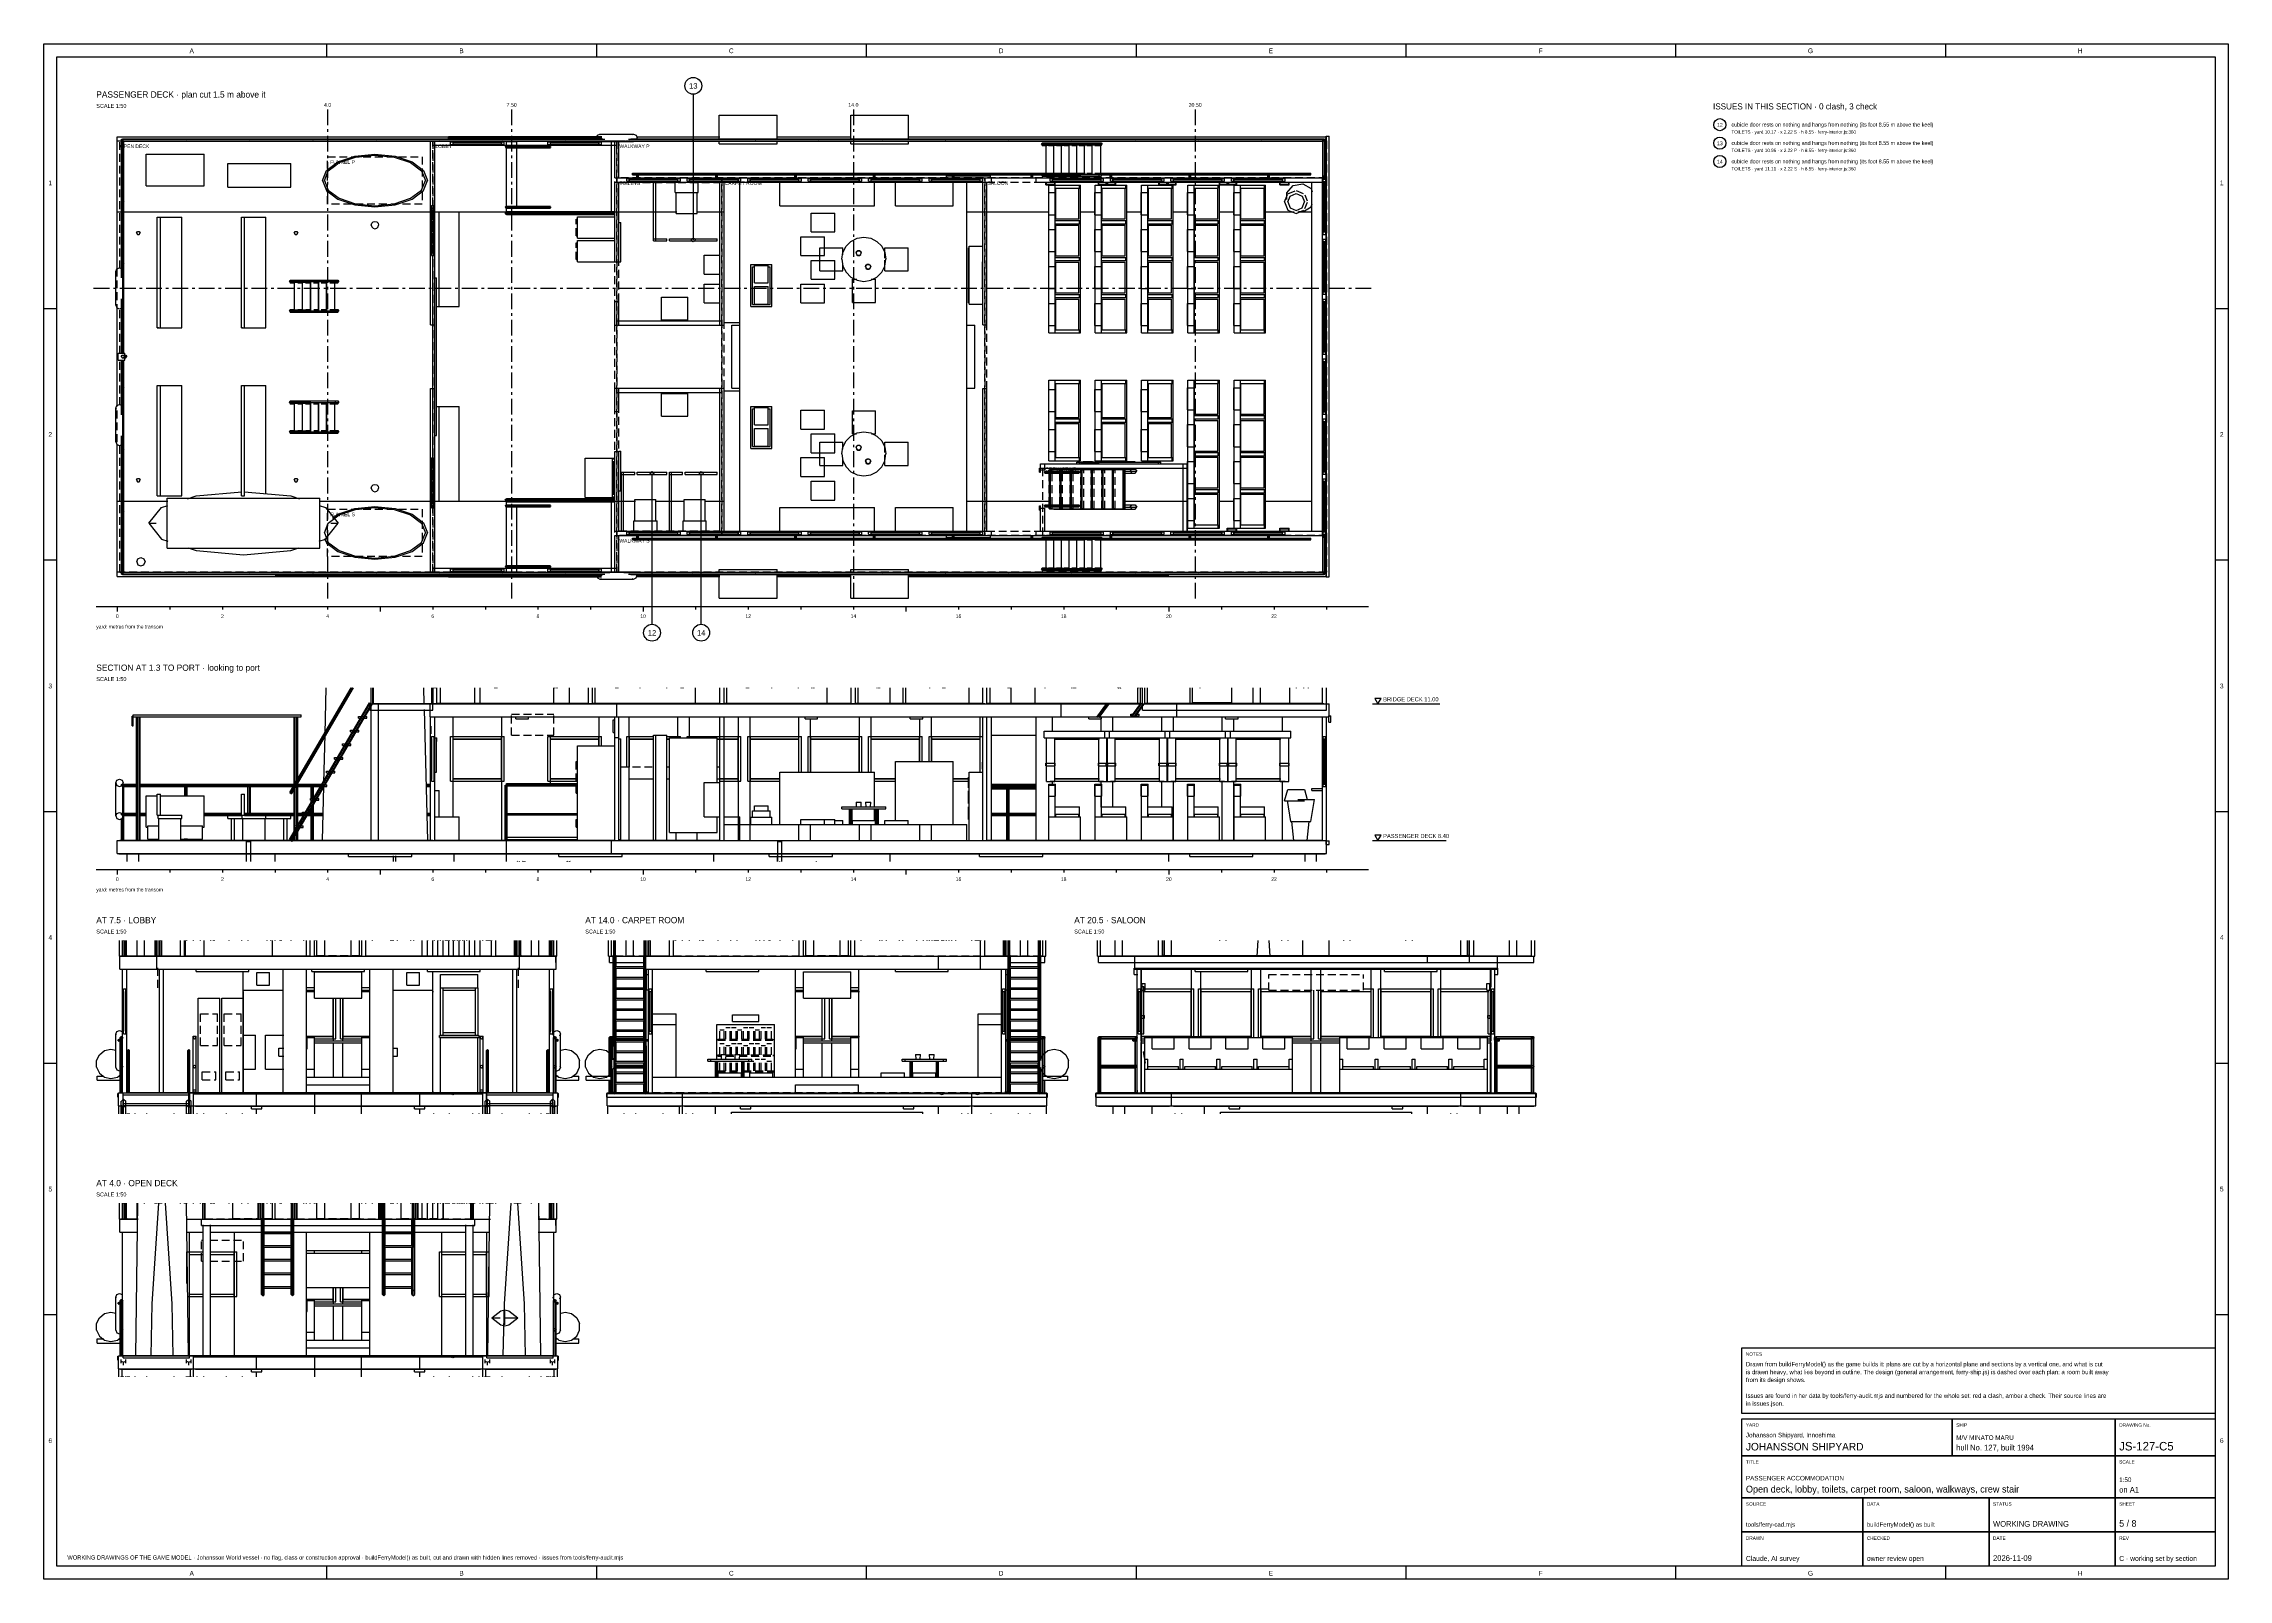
# Model space of a CAD drawing. Extents: x 5 to 836, y 5 to 589.
import ezdxf
from ezdxf.enums import TextEntityAlignment as Align

# ---------------------------------------------------------------- set-up
doc = ezdxf.new("R2010")
doc.units = 0
doc.linetypes.add('CENTER', pattern=[10, 6, -1.5, 1, -1.5])
doc.linetypes.add('DASHED', pattern=[4.5, 3, -1.5])
for name, color, linetype in [('CENTRE', 4, 'CENTER'), ('CHECK', 40, 'CONTINUOUS'), ('CHECK-TEXT', 40, 'CONTINUOUS'), ('CUT', 7, 'CONTINUOUS'), ('DETAIL', 8, 'CONTINUOUS'), ('DIM', 3, 'CONTINUOUS'), ('FRAME', 7, 'CONTINUOUS'), ('GA', 4, 'DASHED'), ('GA-TEXT', 4, 'CONTINUOUS'), ('MARKING', 4, 'DASHED'), ('MARKUP-TEXT', 1, 'CONTINUOUS'), ('OUTLINE', 7, 'CONTINUOUS'), ('TEXT', 7, 'CONTINUOUS'), ('THIN', 7, 'CONTINUOUS')]:
    doc.layers.add(name, color=color, linetype=linetype)

msp = doc.modelspace()

# ---------------------------------------------------------------- linework, layer by layer
at = {"layer": 'CENTRE'}
for p, q in [((113, 564), (113, 377)), ((183, 564), (183, 377)), ((313, 564), (313, 377)), ((443, 564), (443, 377)), ((24, 496), (510, 496))]:
    msp.add_line(p, q, dxfattribs=at)
at = {"layer": 'CHECK'}
for p, q in [((252.1, 569.8), (252.1, 514.4)), ((236.4, 368.2), (236.4, 425.6)), ((255.1, 368.2), (255.1, 425.6))]:
    msp.add_line(p, q, dxfattribs=at)
for centre, radius in [((252.1, 573), 3.2), ((642.6, 558.2), 2.3), ((642.6, 551.2), 2.3), ((642.6, 544.2), 2.3), ((252.1, 514.4), 0.7), ((236.4, 425.6), 0.7), ((255.1, 425.6), 0.7), ((236.4, 365), 3.2), ((255.1, 365), 3.2)]:
    msp.add_circle(centre, radius, dxfattribs=at)
at = {"layer": 'CUT'}
for p, q in [((152.2, 526.58), (152.2, 552)), ((152.2, 552), (160.72, 552)), ((153, 550.4), (153, 552)), ((153, 550.4), (160.72, 550.4)), ((153.8, 526.58), (153.8, 552)), ((159.8, 551.7), (160.8, 551.7)), ((159.8, 550.7), (159.8, 551.7)), ((159.8, 550.7), (160.8, 550.7)), ((160.72, 550.4), (160.72, 552)), ((160.8, 550.7), (160.8, 551.7)), ((160.8, 551.5), (179.2, 551.5)), ((160.8, 550.9), (179.2, 550.9)), ((179.2, 550.7), (179.2, 551.7)), ((179.2, 551.7), (180.2, 551.7)), ((179.2, 550.7), (180.2, 550.7)), ((179.28, 552), (197.72, 552)), ((179.28, 550.4), (179.28, 552)), ((179.28, 550.4), (197.72, 550.4)), ((180.2, 550.7), (180.2, 551.7)), ((196.8, 551.7), (197.8, 551.7)), ((196.8, 550.7), (196.8, 551.7)), ((196.8, 550.7), (197.8, 550.7)), ((197.72, 550.4), (197.72, 552)), ((197.8, 550.7), (197.8, 551.7)), ((197.8, 551.5), (216.2, 551.5)), ((197.8, 550.9), (216.2, 550.9)), ((216.2, 550.7), (216.2, 551.7)), ((216.2, 551.7), (217.2, 551.7)), ((216.2, 550.7), (217.2, 550.7)), ((216.28, 552), (223.8, 552)), ((216.28, 550.4), (216.28, 552)), ((216.28, 550.4), (223, 550.4)), ((217.2, 550.7), (217.2, 551.7)), ((222.2, 538), (222.2, 552)), ((223, 550.4), (223, 552)), ((223.8, 538), (223.8, 552)), ((393.27, 550.8), (393.52, 551.15)), ((393.27, 550.8), (393.52, 550.45)), ((393.52, 551.15), (394.02, 551.15)), ((393.52, 550.45), (394.02, 550.45)), ((394.02, 551.15), (394.26, 550.8)), ((394.02, 550.45), (394.27, 550.8)), ((406.18, 550.8), (406.55, 551.32)), ((406.18, 550.8), (406.55, 550.28)), ((406.55, 551.32), (407.29, 551.32)), ((406.55, 550.28), (407.29, 550.28)), ((407.29, 551.32), (407.67, 550.8)), ((407.29, 550.28), (407.67, 550.8)), ((111.78, 537), (113.25, 540.68)), ((113.25, 540.68), (116.17, 542.86)), ((116.17, 542.86), (117.41, 543.79)), ((117.41, 543.79), (123.65, 545.88)), ((123.65, 545.88), (131, 546.61)), ((131, 546.61), (138.35, 545.88)), ((138.35, 545.88), (144.59, 543.79)), ((144.59, 543.79), (148.75, 540.68)), ((148.75, 540.68), (150.22, 537)), ((111.78, 537), (113.24, 533.32)), ((113.25, 533.32), (117.41, 530.21)), ((144.59, 530.21), (148.75, 533.32)), ((148.75, 533.32), (150.22, 537)), ((222.2, 538), (227.72, 538)), ((222.2, 506), (222.2, 536.4)), ((222.2, 536.4), (227.72, 536.4)), ((223, 536.4), (223, 538)), ((223.8, 506), (223.8, 536.4)), ((226.8, 537.7), (227.8, 537.7)), ((226.8, 536.7), (226.8, 537.7)), ((226.8, 536.7), (227.8, 536.7)), ((227.72, 536.4), (227.72, 538)), ((227.8, 536.7), (227.8, 537.7)), ((227.8, 537.5), (246.2, 537.5)), ((227.8, 536.9), (246.2, 536.9)), ((237, 536.4), (237.8, 536.4)), ((237, 514), (237, 536.4)), ((237.8, 514), (237.8, 536.4)), ((246.2, 536.7), (246.2, 537.7)), ((246.2, 537.7), (247.2, 537.7)), ((246.2, 536.7), (247.2, 536.7)), ((246.28, 538), (250.72, 538)), ((246.28, 536.4), (246.28, 538)), ((246.28, 536.4), (250.72, 536.4)), ((247.2, 536.7), (247.2, 537.7)), ((249.8, 537.7), (250.8, 537.7)), ((249.8, 536.7), (249.8, 537.7)), ((249.8, 536.7), (250.8, 536.7)), ((250.72, 536.4), (250.72, 538)), ((250.8, 536.7), (250.8, 537.7)), ((250.8, 537.5), (269.2, 537.5)), ((250.8, 536.9), (269.2, 536.9)), ((262.2, 536.4), (263.8, 536.4)), ((262.2, 482), (262.2, 536.4)), ((263.8, 482), (263.8, 536.4)), ((269.2, 536.7), (269.2, 537.7)), ((269.2, 537.7), (270.2, 537.7)), ((269.2, 536.7), (270.2, 536.7)), ((269.28, 538), (273.72, 538)), ((269.28, 536.4), (269.28, 538)), ((269.28, 536.4), (273.72, 536.4)), ((270.2, 536.7), (270.2, 537.7)), ((272.8, 537.7), (273.8, 537.7)), ((272.8, 536.7), (272.8, 537.7)), ((272.8, 536.7), (273.8, 536.7)), ((273.72, 536.4), (273.72, 538)), ((273.8, 536.7), (273.8, 537.7)), ((273.8, 537.5), (292.2, 537.5)), ((273.8, 536.9), (292.2, 536.9)), ((292.2, 536.7), (292.2, 537.7)), ((292.2, 537.7), (293.2, 537.7)), ((292.2, 536.7), (293.2, 536.7)), ((292.28, 538), (296.72, 538)), ((292.28, 536.4), (292.28, 538)), ((292.28, 536.4), (296.72, 536.4)), ((293.2, 536.7), (293.2, 537.7)), ((295.8, 537.7), (296.8, 537.7)), ((295.8, 536.7), (295.8, 537.7)), ((295.8, 536.7), (296.8, 536.7)), ((296.72, 536.4), (296.72, 538)), ((296.8, 536.7), (296.8, 537.7)), ((296.8, 537.5), (315.2, 537.5)), ((296.8, 536.9), (315.2, 536.9)), ((315.2, 536.7), (315.2, 537.7)), ((315.2, 537.7), (316.2, 537.7)), ((315.2, 536.7), (316.2, 536.7)), ((315.28, 538), (319.72, 538)), ((315.28, 536.4), (315.28, 538)), ((315.28, 536.4), (319.72, 536.4)), ((316.2, 536.7), (316.2, 537.7)), ((318.8, 537.7), (319.8, 537.7)), ((318.8, 536.7), (318.8, 537.7)), ((318.8, 536.7), (319.8, 536.7)), ((319.72, 536.4), (319.72, 538)), ((319.8, 536.7), (319.8, 537.7)), ((319.8, 537.5), (338.2, 537.5)), ((319.8, 536.9), (338.2, 536.9)), ((338.2, 536.7), (338.2, 537.7)), ((338.2, 537.7), (339.2, 537.7)), ((338.2, 536.7), (339.2, 536.7)), ((338.28, 538), (342.72, 538)), ((338.28, 536.4), (338.28, 538)), ((338.28, 536.4), (342.72, 536.4)), ((339.2, 536.7), (339.2, 537.7)), ((341.8, 537.7), (342.8, 537.7)), ((341.8, 536.7), (341.8, 537.7)), ((341.8, 536.7), (342.8, 536.7)), ((342.72, 536.4), (342.72, 538)), ((342.8, 536.7), (342.8, 537.7)), ((342.8, 537.5), (361.2, 537.5)), ((342.8, 536.9), (361.2, 536.9)), ((348.4, 538.8), (365.2, 538.8)), ((348.4, 538), (348.4, 538.8)), ((348.4, 538), (365.52, 538)), ((361.2, 536.7), (361.2, 537.7)), ((361.2, 537.7), (362.2, 537.7)), ((361.2, 536.7), (362.2, 536.7)), ((361.28, 536.4), (361.28, 538)), ((361.28, 536.4), (365.52, 536.4)), ((362.2, 536.7), (362.2, 537.7)), ((362.2, 482.08), (362.2, 536.4)), ((363.8, 482.08), (363.8, 536.4)), ((365.2, 538), (365.2, 538.8)), ((365.52, 536.4), (365.52, 538)), ((382.48, 538), (388.72, 538)), ((382.48, 536.4), (382.48, 538)), ((382.48, 536.4), (388.72, 536.4)), ((386.4, 536.3), (389.6, 536.3)), ((386.4, 535.5), (386.4, 536.3)), ((386.4, 535.5), (389.6, 535.5)), ((387.8, 537.7), (388.8, 537.7)), ((387.8, 536.7), (387.8, 537.7)), ((387.8, 536.7), (388.8, 536.7)), ((388.72, 536.4), (388.72, 538)), ((388.8, 536.7), (388.8, 537.7)), ((388.8, 537.5), (407.2, 537.5)), ((388.8, 536.9), (407.2, 536.9)), ((389.6, 535.5), (389.6, 536.3)), ((393.27, 539.2), (393.52, 539.55)), ((393.27, 539.2), (393.52, 538.85)), ((393.52, 539.55), (394.02, 539.55)), ((393.52, 538.85), (394.02, 538.85)), ((394.02, 539.55), (394.26, 539.2)), ((394.02, 538.85), (394.26, 539.2)), ((406.18, 539.2), (406.55, 539.72)), ((406.18, 539.2), (406.55, 538.68)), ((406.4, 536.3), (412.6, 536.3)), ((406.4, 535.5), (406.4, 536.3)), ((406.4, 535.5), (412.6, 535.5)), ((406.55, 539.72), (407.29, 539.72)), ((406.55, 538.68), (407.29, 538.68)), ((407.2, 536.7), (407.2, 537.7)), ((407.2, 537.7), (408.2, 537.7)), ((407.2, 536.7), (408.2, 536.7)), ((407.28, 538), (411.72, 538)), ((407.28, 536.4), (407.28, 538)), ((407.28, 536.4), (411.72, 536.4)), ((407.29, 539.72), (407.67, 539.2)), ((407.29, 538.68), (407.67, 539.2)), ((408.2, 536.7), (408.2, 537.7)), ((409.4, 535.5), (409.4, 536.3)), ((409.6, 535.5), (409.6, 536.3)), ((410.8, 537.7), (411.8, 537.7)), ((410.8, 536.7), (410.8, 537.7)), ((410.8, 536.7), (411.8, 536.7)), ((411.72, 536.4), (411.72, 538)), ((411.8, 536.7), (411.8, 537.7)), ((411.8, 537.5), (430.2, 537.5)), ((411.8, 536.9), (430.2, 536.9)), ((412.6, 535.5), (412.6, 536.3)), ((429.4, 536.3), (435.6, 536.3)), ((429.4, 535.5), (429.4, 536.3)), ((429.4, 535.5), (435.6, 535.5)), ((430.2, 536.7), (430.2, 537.7)), ((430.2, 537.7), (431.2, 537.7)), ((430.2, 536.7), (431.2, 536.7)), ((430.28, 538), (434.72, 538)), ((430.28, 536.4), (430.28, 538)), ((430.28, 536.4), (434.72, 536.4)), ((431.2, 536.7), (431.2, 537.7)), ((432.4, 535.5), (432.4, 536.3)), ((432.6, 535.5), (432.6, 536.3)), ((433.8, 537.7), (434.8, 537.7)), ((433.8, 536.7), (433.8, 537.7)), ((433.8, 536.7), (434.8, 536.7)), ((434.72, 536.4), (434.72, 538)), ((434.8, 536.7), (434.8, 537.7)), ((434.8, 537.5), (453.2, 537.5)), ((434.8, 536.9), (453.2, 536.9)), ((435.6, 535.5), (435.6, 536.3)), ((452.4, 536.3), (458.6, 536.3)), ((452.4, 535.5), (452.4, 536.3)), ((452.4, 535.5), (458.6, 535.5)), ((453.2, 536.7), (453.2, 537.7)), ((453.2, 537.7), (454.2, 537.7)), ((453.2, 536.7), (454.2, 536.7)), ((453.28, 538), (457.72, 538)), ((453.28, 536.4), (453.28, 538)), ((453.28, 536.4), (457.72, 536.4)), ((454.2, 536.7), (454.2, 537.7)), ((455.4, 535.5), (455.4, 536.3)), ((455.6, 535.5), (455.6, 536.3)), ((456.8, 537.7), (457.8, 537.7)), ((456.8, 536.7), (456.8, 537.7)), ((456.8, 536.7), (457.8, 536.7)), ((457.72, 536.4), (457.72, 538)), ((457.8, 536.7), (457.8, 537.7)), ((457.8, 537.5), (476.2, 537.5)), ((457.8, 536.9), (476.2, 536.9)), ((458.6, 535.5), (458.6, 536.3)), ((475.4, 536.3), (478.6, 536.3)), ((475.4, 535.5), (475.4, 536.3)), ((475.4, 535.5), (478.6, 535.5)), ((476.2, 536.7), (476.2, 537.7)), ((476.2, 537.7), (477.2, 537.7)), ((476.2, 536.7), (477.2, 536.7)), ((476.28, 538), (493, 538)), ((476.28, 536.4), (476.28, 538)), ((476.28, 536.4), (493, 536.4)), ((477.2, 536.7), (477.2, 537.7)), ((478.6, 535.5), (478.6, 536.3)), ((491.4, 536.58), (491.4, 538)), ((491.4, 536.58), (493, 536.58)), ((491.7, 537.5), (492.7, 537.5)), ((491.7, 536.5), (491.7, 537.5)), ((491.7, 536.5), (492.7, 536.5)), ((491.9, 517.5), (491.9, 536.5)), ((492.5, 517.5), (492.5, 536.5)), ((492.7, 536.5), (492.7, 537.5)), ((493, 536.4), (493, 538)), ((117.41, 530.21), (123.65, 528.12)), ((123.65, 528.12), (131, 527.39)), ((131, 527.39), (138.35, 528.12)), ((138.35, 528.12), (144.59, 530.21)), ((152.2, 526.58), (153.8, 526.58)), ((152.5, 526.5), (152.5, 527.5)), ((152.5, 527.5), (153.5, 527.5)), ((152.5, 526.5), (153.5, 526.5)), ((152.7, 509.5), (152.7, 526.5)), ((153.3, 509.5), (153.3, 526.5)), ((153.5, 526.5), (153.5, 527.5)), ((40.3, 517), (40.65, 517.61)), ((40.3, 517), (40.65, 516.39)), ((40.65, 517.61), (41.35, 517.61)), ((40.65, 516.39), (41.35, 516.39)), ((41.35, 517.61), (41.7, 517)), ((41.35, 516.39), (41.7, 517)), ((100.3, 517), (100.65, 517.61)), ((100.3, 517), (100.65, 516.39)), ((100.65, 517.61), (101.35, 517.61)), ((100.65, 516.39), (101.35, 516.39)), ((101.35, 517.61), (101.7, 517)), ((101.35, 516.39), (101.7, 517)), ((129.6, 520), (129.79, 520.7)), ((129.6, 520), (129.79, 519.3)), ((129.79, 520.7), (130.3, 521.21)), ((129.79, 519.3), (130.3, 518.79)), ((130.3, 521.21), (131, 521.4)), ((130.3, 518.79), (131, 518.6)), ((131, 521.4), (131.7, 521.21)), ((131, 518.6), (131.7, 518.79)), ((131.7, 521.21), (132.21, 520.7)), ((131.7, 518.79), (132.21, 519.3)), ((132.21, 520.7), (132.4, 520)), ((132.21, 519.3), (132.4, 520)), ((208, 515), (208, 523.2)), ((208, 523.2), (222.2, 523.2)), ((223.8, 521), (224.6, 521)), ((224.6, 506), (224.6, 521)), ((491.4, 513.78), (491.4, 517.42)), ((491.4, 517.42), (493, 517.42)), ((491.7, 517.5), (492.7, 517.5)), ((491.7, 516.5), (491.7, 517.5)), ((491.7, 516.5), (492.7, 516.5)), ((492.7, 516.5), (492.7, 517.5)), ((493, 513.78), (493, 517.42)), ((152.2, 482.08), (152.2, 509.42)), ((152.2, 509.42), (153.8, 509.42)), ((152.5, 509.5), (153.5, 509.5)), ((152.5, 508.5), (152.5, 509.5)), ((152.5, 508.5), (153.5, 508.5)), ((153.5, 508.5), (153.5, 509.5)), ((153.8, 430.58), (153.8, 509.42)), ((208, 515), (222.2, 515)), ((208, 514.2), (222.2, 514.2)), ((208, 506), (208, 514.2)), ((237, 514.8), (242, 514.8)), ((237, 514), (242, 514)), ((242, 514), (242, 514.8)), ((243, 514.8), (261.2, 514.8)), ((243, 514), (243, 514.8)), ((243, 514), (261.2, 514)), ((261.2, 514), (261.2, 514.8)), ((491.4, 513.78), (493, 513.78)), ((491.7, 513.7), (491.7, 514.7)), ((491.7, 514.7), (492.7, 514.7)), ((491.7, 513.7), (492.7, 513.7)), ((491.9, 494.7), (491.9, 513.7)), ((492.5, 494.7), (492.5, 513.7)), ((492.7, 513.7), (492.7, 514.7)), ((105.55, 498.6), (105.78, 498.95)), ((105.55, 498.6), (105.78, 498.25)), ((105.78, 498.95), (106.25, 498.95)), ((106.25, 498.95), (106.48, 498.6)), ((106.25, 498.25), (106.48, 498.6)), ((115.84, 498.6), (116.19, 498.08)), ((115.85, 498.6), (116.19, 499.12)), ((116.19, 499.12), (116.89, 499.12)), ((116.88, 499.13), (117.23, 498.6)), ((153.8, 500), (154.4, 500)), ((154.4, 440), (154.4, 500)), ((208, 506), (222.2, 506)), ((222.2, 506.08), (223.8, 506.08)), ((223.8, 506), (224.6, 506)), ((105.78, 498.25), (106.25, 498.25)), ((116.19, 498.08), (116.89, 498.08)), ((116.89, 498.08), (117.23, 498.59)), ((222.2, 482), (222.2, 490.92)), ((222.2, 490.92), (223.8, 490.92)), ((223.8, 482), (223.8, 490.92)), ((491.4, 490.98), (491.4, 494.62)), ((491.4, 494.62), (493, 494.62)), ((491.4, 490.98), (493, 490.98)), ((491.7, 494.7), (492.7, 494.7)), ((491.7, 493.7), (491.7, 494.7)), ((491.7, 493.7), (492.7, 493.7)), ((491.7, 490.9), (491.7, 491.9)), ((491.7, 491.9), (492.7, 491.9)), ((491.7, 490.9), (492.7, 490.9)), ((491.9, 471.9), (491.9, 490.9)), ((492.5, 471.9), (492.5, 490.9)), ((492.7, 493.7), (492.7, 494.7)), ((492.7, 490.9), (492.7, 491.9)), ((493, 490.98), (493, 494.62)), ((105.55, 487.4), (105.78, 487.75)), ((105.55, 487.4), (105.78, 487.05)), ((105.78, 487.75), (106.25, 487.75)), ((105.78, 487.05), (106.25, 487.05)), ((106.25, 487.75), (106.48, 487.4)), ((106.25, 487.05), (106.48, 487.4)), ((115.84, 487.4), (116.19, 486.88)), ((115.85, 487.4), (116.19, 487.92)), ((116.19, 487.92), (116.89, 487.92)), ((116.19, 486.88), (116.89, 486.88)), ((116.88, 487.93), (117.23, 487.4)), ((116.89, 486.88), (117.23, 487.39)), ((152.2, 482.08), (153.8, 482.08)), ((222.2, 482), (263.8, 482)), ((223, 482), (223, 483.6)), ((223, 483.6), (263, 483.6)), ((240, 484), (250, 484)), ((240, 483.6), (240, 484)), ((250, 483.6), (250, 484)), ((263, 482), (263, 483.6)), ((362.2, 482.08), (363.8, 482.08)), ((34.51, 469.99), (34.82, 470.52)), ((34.52, 470), (34.81, 469.49)), ((34.82, 470.52), (35.42, 470.52)), ((34.82, 469.48), (35.42, 469.48)), ((35.42, 470.52), (35.72, 470)), ((35.42, 469.48), (35.72, 470)), ((491.4, 468.18), (491.4, 471.82)), ((491.4, 471.82), (493, 471.82)), ((491.4, 468.18), (493, 468.18)), ((491.7, 471.9), (492.7, 471.9)), ((491.7, 470.9), (491.7, 471.9)), ((491.7, 470.9), (492.7, 470.9)), ((491.7, 468.1), (491.7, 469.1)), ((491.7, 469.1), (492.7, 469.1)), ((491.7, 468.1), (492.7, 468.1)), ((491.9, 449.1), (491.9, 468.1)), ((492.5, 449.1), (492.5, 468.1)), ((492.7, 470.9), (492.7, 471.9)), ((492.7, 468.1), (492.7, 469.1)), ((493, 468.18), (493, 471.82)), ((152.2, 430.58), (152.2, 457.92)), ((152.2, 457.92), (153.8, 457.92)), ((222.2, 449.08), (222.2, 458)), ((222.2, 458), (263.8, 458)), ((223, 456.4), (223, 458)), ((223.8, 449.08), (223.8, 458)), ((262.2, 403.6), (262.2, 458)), ((263, 456.4), (263, 458)), ((263.8, 403.6), (263.8, 458)), ((362.2, 457.92), (363.8, 457.92)), ((362.2, 403.6), (362.2, 457.92)), ((363.8, 403.6), (363.8, 457.92)), ((105.55, 452.6), (105.78, 452.95)), ((105.55, 452.6), (105.78, 452.25)), ((105.78, 452.95), (106.25, 452.95)), ((105.78, 452.25), (106.25, 452.25)), ((106.25, 452.95), (106.48, 452.6)), ((106.25, 452.25), (106.48, 452.6)), ((115.84, 452.6), (116.19, 452.08)), ((115.85, 452.6), (116.19, 453.12)), ((116.19, 453.12), (116.89, 453.12)), ((116.19, 452.08), (116.89, 452.08)), ((116.88, 453.13), (117.23, 452.6)), ((116.89, 452.08), (117.23, 452.59)), ((222.2, 449.08), (223.8, 449.08)), ((223, 456.4), (263, 456.4)), ((240, 456), (240, 456.4)), ((240, 456), (250, 456)), ((250, 456), (250, 456.4)), ((491.4, 445.38), (491.4, 449.02)), ((491.4, 449.02), (493, 449.02)), ((491.7, 449.1), (492.7, 449.1)), ((491.7, 448.1), (491.7, 449.1)), ((492.7, 448.1), (492.7, 449.1)), ((493, 445.38), (493, 449.02)), ((105.55, 441.4), (105.78, 441.75)), ((105.55, 441.4), (105.78, 441.05)), ((105.78, 441.75), (106.25, 441.75)), ((105.78, 441.05), (106.25, 441.05)), ((106.25, 441.75), (106.48, 441.4)), ((106.25, 441.05), (106.48, 441.4)), ((115.84, 441.4), (116.19, 440.88)), ((115.85, 441.4), (116.19, 441.92)), ((116.19, 441.92), (116.89, 441.92)), ((116.19, 440.88), (116.89, 440.88)), ((116.88, 441.93), (117.23, 441.4)), ((116.89, 440.88), (117.23, 441.39)), ((491.4, 445.38), (493, 445.38)), ((491.7, 448.1), (492.7, 448.1)), ((491.7, 445.3), (491.7, 446.3)), ((491.7, 446.3), (492.7, 446.3)), ((491.7, 445.3), (492.7, 445.3)), ((491.9, 426.3), (491.9, 445.3)), ((492.5, 426.3), (492.5, 445.3)), ((492.7, 445.3), (492.7, 446.3)), ((153.8, 440), (154.4, 440)), ((222.2, 403.6), (222.2, 433.92)), ((222.2, 433.92), (223.8, 433.92)), ((223.8, 403.6), (223.8, 434)), ((223.8, 434), (224.6, 434)), ((224.6, 419), (224.6, 434)), ((152.2, 430.58), (153.8, 430.58)), ((152.5, 430.5), (152.5, 431.5)), ((152.5, 431.5), (153.5, 431.5)), ((152.5, 430.5), (153.5, 430.5)), ((152.7, 413.5), (152.7, 430.5)), ((153.3, 413.5), (153.3, 430.5)), ((153.5, 430.5), (153.5, 431.5)), ((221.4, 430.1), (221.4, 431.1)), ((221.4, 431.1), (222.2, 431.1)), ((221.4, 430.1), (222.2, 430.1)), ((221.6, 417.7), (221.6, 430.1)), ((222, 417.7), (222, 430.1)), ((224.8, 426), (229.8, 426)), ((224.8, 403.6), (224.8, 426)), ((224.8, 425.2), (229.8, 425.2)), ((225.6, 403.6), (225.6, 426)), ((229.8, 425.2), (229.8, 426)), ((230.8, 426), (242, 426)), ((230.8, 425.2), (230.8, 426)), ((230.8, 425.2), (242, 425.2)), ((242, 425.2), (242, 426)), ((243, 403.6), (243, 426)), ((243, 426), (248, 426)), ((243, 425.2), (248, 425.2)), ((243.8, 403.6), (243.8, 426)), ((248, 425.2), (248, 426)), ((249, 426), (261.2, 426)), ((249, 425.2), (249, 426)), ((249, 425.2), (261.2, 425.2)), ((261.2, 425.2), (261.2, 426)), ((383.8, 427.6), (440, 427.6)), ((383.8, 426), (383.8, 427.6)), ((383.8, 426), (384.2, 426)), ((384.2, 429.2), (440, 429.2)), ((384.2, 426), (384.2, 429.2)), ((384.2, 426.88), (385.8, 426.88)), ((385.8, 426.88), (385.8, 429.2)), ((397.83, 426), (398.14, 426.38)), ((397.83, 426), (397.9, 425.91)), ((397.9, 425.91), (398.14, 425.62)), ((398, 429.8), (430, 429.8)), ((398, 429.2), (398, 429.8)), ((398.14, 426.38), (398.78, 426.38)), ((398.14, 425.62), (398.78, 425.62)), ((398.78, 426.38), (399.1, 426)), ((398.78, 425.62), (399.1, 426)), ((399, 429.9), (429, 429.9)), ((399, 429.28), (399, 429.9)), ((399, 429.28), (429, 429.28)), ((399.6, 430), (406.4, 430)), ((399.6, 429.36), (399.6, 430)), ((399.6, 429.36), (406.4, 429.36)), ((400.4, 430.1), (404, 430.1)), ((400.4, 429.44), (400.4, 430.1)), ((400.4, 429.44), (404, 429.44)), ((404, 429.44), (404, 430.1)), ((406.4, 429.36), (406.4, 430)), ((415.6, 427.1), (416, 427.1)), ((415.6, 412.1), (415.6, 427.1)), ((416, 412.1), (416, 427.1)), ((418.33, 426.4), (418.96, 427.18)), ((418.33, 426.4), (418.96, 425.62)), ((418.96, 427.18), (420.24, 427.18)), ((418.96, 425.62), (420.24, 425.62)), ((420.24, 427.18), (420.87, 426.4)), ((420.24, 425.62), (420.87, 426.4)), ((429, 429.28), (429, 429.9)), ((430, 429.2), (430, 429.8)), ((438.4, 403.6), (438.4, 429.2)), ((440, 403.6), (440, 429.2)), ((491.4, 422.58), (491.4, 426.22)), ((491.4, 426.22), (493, 426.22)), ((491.7, 426.3), (492.7, 426.3)), ((491.7, 425.3), (491.7, 426.3)), ((491.7, 425.3), (492.7, 425.3)), ((492.7, 425.3), (492.7, 426.3)), ((493, 422.58), (493, 426.22)), ((40.3, 423), (40.65, 423.61)), ((40.3, 423), (40.65, 422.39)), ((40.65, 423.61), (41.35, 423.61)), ((40.65, 422.39), (41.35, 422.39)), ((41.35, 423.61), (41.7, 423)), ((41.35, 422.39), (41.7, 423)), ((100.3, 423), (100.65, 423.61)), ((100.3, 423), (100.65, 422.39)), ((100.65, 423.61), (101.35, 423.61)), ((100.65, 422.39), (101.35, 422.39)), ((101.35, 423.61), (101.7, 423)), ((101.35, 422.39), (101.7, 423)), ((129.6, 420), (129.79, 420.7)), ((129.6, 420), (129.79, 419.3)), ((129.79, 420.7), (130.3, 421.21)), ((129.79, 419.3), (130.3, 418.79)), ((130.3, 421.21), (131, 421.4)), ((130.3, 418.79), (131, 418.6)), ((131, 421.4), (131.7, 421.21)), ((131, 418.6), (131.7, 418.79)), ((131.7, 421.21), (132.21, 420.7)), ((131.7, 418.79), (132.21, 419.3)), ((132.21, 420.7), (132.4, 420)), ((132.21, 419.3), (132.4, 420)), ((221.4, 417.7), (222.2, 417.7)), ((221.4, 416.7), (221.4, 417.7)), ((221.4, 416.7), (222.2, 416.7)), ((223.8, 419), (224.6, 419)), ((491.4, 422.58), (493, 422.58)), ((491.7, 422.5), (491.7, 423.5)), ((491.7, 423.5), (492.7, 423.5)), ((491.7, 422.5), (492.7, 422.5)), ((491.9, 403.5), (491.9, 422.5)), ((492.5, 403.5), (492.5, 422.5)), ((492.7, 422.5), (492.7, 423.5)), ((113.25, 406.68), (117.41, 409.79)), ((117.41, 409.79), (123.65, 411.88)), ((123.65, 411.88), (131, 412.61)), ((131, 412.61), (138.35, 411.88)), ((138.35, 411.88), (144.59, 409.79)), ((144.59, 409.79), (148.75, 406.68)), ((152.2, 413.42), (153.8, 413.42)), ((152.2, 388), (152.2, 413.42)), ((152.5, 413.5), (153.5, 413.5)), ((152.5, 412.5), (152.5, 413.5)), ((152.5, 412.5), (153.5, 412.5)), ((153.5, 412.5), (153.5, 413.5)), ((153.8, 388), (153.8, 413.42)), ((383.8, 413.2), (384.2, 413.2)), ((383.8, 411.6), (383.8, 413.2)), ((383.8, 411.6), (384.2, 411.6)), ((384.2, 403.6), (384.2, 413.2)), ((384.2, 412.32), (385.8, 412.32)), ((385.8, 403.6), (385.8, 412.32)), ((397.83, 413.2), (398.14, 413.58)), ((397.83, 413.2), (398.14, 412.82)), ((398.14, 413.58), (398.78, 413.58)), ((398.14, 412.82), (398.78, 412.82)), ((398.78, 413.58), (399.1, 413.2)), ((398.78, 412.82), (399.1, 413.2)), ((415.6, 412.1), (416, 412.1)), ((418.33, 412.8), (418.96, 413.58)), ((418.33, 412.8), (418.96, 412.02)), ((418.96, 413.58), (420.24, 413.58)), ((418.96, 412.02), (420.24, 412.02)), ((420.24, 413.58), (420.87, 412.8)), ((420.24, 412.02), (420.87, 412.8)), ((111.78, 403), (113.25, 406.68)), ((111.78, 403), (113.24, 399.32)), ((113.25, 399.32), (114.49, 398.39)), ((144.59, 396.21), (148.75, 399.32)), ((148.75, 406.68), (150.22, 403)), ((148.75, 399.32), (150.22, 403)), ((222.2, 403.6), (227.72, 403.6)), ((222.2, 388), (222.2, 402)), ((222.2, 402), (227.72, 402)), ((223, 402), (223, 403.6)), ((223.8, 388), (223.8, 402)), ((226.8, 402.3), (226.8, 403.3)), ((226.8, 403.3), (227.8, 403.3)), ((226.8, 402.3), (227.8, 402.3)), ((227.72, 402), (227.72, 403.6)), ((227.8, 402.3), (227.8, 403.3)), ((227.8, 403.1), (246.2, 403.1)), ((227.8, 402.5), (246.2, 402.5)), ((243, 403.6), (243.8, 403.6)), ((246.2, 402.3), (246.2, 403.3)), ((246.2, 403.3), (247.2, 403.3)), ((246.2, 402.3), (247.2, 402.3)), ((246.28, 402), (246.28, 403.6)), ((246.28, 403.6), (250.72, 403.6)), ((246.28, 402), (250.72, 402)), ((247.2, 402.3), (247.2, 403.3)), ((249.8, 402.3), (249.8, 403.3)), ((249.8, 403.3), (250.8, 403.3)), ((249.8, 402.3), (250.8, 402.3)), ((250.72, 402), (250.72, 403.6)), ((250.8, 402.3), (250.8, 403.3)), ((250.8, 403.1), (269.2, 403.1)), ((250.8, 402.5), (269.2, 402.5)), ((262.2, 403.6), (263.8, 403.6)), ((269.2, 402.3), (269.2, 403.3)), ((269.2, 403.3), (270.2, 403.3)), ((269.2, 402.3), (270.2, 402.3)), ((269.28, 402), (269.28, 403.6)), ((269.28, 403.6), (273.72, 403.6)), ((269.28, 402), (273.72, 402)), ((270.2, 402.3), (270.2, 403.3)), ((272.8, 402.3), (272.8, 403.3)), ((272.8, 403.3), (273.8, 403.3)), ((272.8, 402.3), (273.8, 402.3)), ((273.72, 402), (273.72, 403.6)), ((273.8, 402.3), (273.8, 403.3)), ((273.8, 403.1), (292.2, 403.1)), ((273.8, 402.5), (292.2, 402.5)), ((292.2, 402.3), (292.2, 403.3)), ((292.2, 403.3), (293.2, 403.3)), ((292.2, 402.3), (293.2, 402.3)), ((292.28, 402), (292.28, 403.6)), ((292.28, 403.6), (296.72, 403.6)), ((292.28, 402), (296.72, 402)), ((293.2, 402.3), (293.2, 403.3)), ((295.8, 402.3), (295.8, 403.3)), ((295.8, 403.3), (296.8, 403.3)), ((295.8, 402.3), (296.8, 402.3)), ((296.72, 402), (296.72, 403.6)), ((296.8, 402.3), (296.8, 403.3)), ((296.8, 403.1), (315.2, 403.1)), ((296.8, 402.5), (315.2, 402.5)), ((315.2, 402.3), (315.2, 403.3)), ((315.2, 403.3), (316.2, 403.3)), ((315.2, 402.3), (316.2, 402.3)), ((315.28, 402), (315.28, 403.6)), ((315.28, 403.6), (319.72, 403.6)), ((315.28, 402), (319.72, 402)), ((316.2, 402.3), (316.2, 403.3)), ((318.8, 402.3), (318.8, 403.3)), ((318.8, 403.3), (319.8, 403.3)), ((318.8, 402.3), (319.8, 402.3)), ((319.72, 402), (319.72, 403.6)), ((319.8, 402.3), (319.8, 403.3)), ((319.8, 403.1), (338.2, 403.1)), ((319.8, 402.5), (338.2, 402.5)), ((338.2, 402.3), (338.2, 403.3)), ((338.2, 403.3), (339.2, 403.3)), ((338.2, 402.3), (339.2, 402.3)), ((338.28, 402), (338.28, 403.6)), ((338.28, 403.6), (342.72, 403.6)), ((338.28, 402), (342.72, 402)), ((339.2, 402.3), (339.2, 403.3)), ((341.8, 402.3), (341.8, 403.3)), ((341.8, 403.3), (342.8, 403.3)), ((341.8, 402.3), (342.8, 402.3)), ((342.72, 402), (342.72, 403.6)), ((342.8, 402.3), (342.8, 403.3)), ((342.8, 403.1), (361.2, 403.1)), ((342.8, 402.5), (361.2, 402.5)), ((348.4, 401.2), (348.4, 402)), ((348.4, 402), (365.52, 402)), ((348.4, 401.2), (365.2, 401.2)), ((361.2, 402.3), (361.2, 403.3)), ((361.2, 403.3), (362.2, 403.3)), ((361.2, 402.3), (362.2, 402.3)), ((361.28, 402), (361.28, 403.6)), ((361.28, 403.6), (365.52, 403.6)), ((362.2, 402.3), (362.2, 403.3)), ((365.2, 401.2), (365.2, 402)), ((365.52, 402), (365.52, 403.6)), ((382.48, 402), (382.48, 403.6)), ((382.48, 403.6), (388.72, 403.6)), ((382.48, 402), (388.72, 402)), ((387.8, 402.3), (387.8, 403.3)), ((387.8, 403.3), (388.8, 403.3)), ((387.8, 402.3), (388.8, 402.3)), ((388.72, 402), (388.72, 403.6)), ((388.8, 402.3), (388.8, 403.3)), ((388.8, 403.1), (407.2, 403.1)), ((388.8, 402.5), (407.2, 402.5)), ((393.27, 400.8), (393.52, 401.15)), ((393.27, 400.8), (393.52, 400.45)), ((393.52, 401.15), (394.02, 401.15)), ((393.52, 400.45), (394.02, 400.45)), ((394.02, 401.15), (394.26, 400.8)), ((394.02, 400.45), (394.26, 400.8)), ((406.18, 400.8), (406.55, 401.32)), ((406.18, 400.8), (406.55, 400.28)), ((406.55, 401.32), (407.29, 401.32)), ((406.55, 400.28), (407.29, 400.28)), ((407.2, 402.3), (407.2, 403.3)), ((407.2, 403.3), (408.2, 403.3)), ((407.2, 402.3), (408.2, 402.3)), ((407.28, 402), (407.28, 403.6)), ((407.28, 403.6), (411.72, 403.6)), ((407.28, 402), (411.72, 402)), ((407.29, 401.32), (407.67, 400.8)), ((407.29, 400.28), (407.67, 400.8)), ((408.2, 402.3), (408.2, 403.3)), ((410.8, 402.3), (410.8, 403.3)), ((410.8, 403.3), (411.8, 403.3)), ((410.8, 402.3), (411.8, 402.3)), ((411.72, 402), (411.72, 403.6)), ((411.8, 402.3), (411.8, 403.3)), ((411.8, 403.1), (430.2, 403.1)), ((411.8, 402.5), (430.2, 402.5)), ((430.2, 402.3), (430.2, 403.3)), ((430.2, 403.3), (431.2, 403.3)), ((430.2, 402.3), (431.2, 402.3)), ((430.28, 402), (430.28, 403.6)), ((430.28, 403.6), (434.72, 403.6)), ((430.28, 402), (434.72, 402)), ((431.2, 402.3), (431.2, 403.3)), ((433.8, 402.3), (433.8, 403.3)), ((433.8, 403.3), (434.8, 403.3)), ((433.8, 402.3), (434.8, 402.3)), ((434.72, 402), (434.72, 403.6)), ((434.8, 402.3), (434.8, 403.3)), ((434.8, 403.1), (453.2, 403.1)), ((434.8, 402.5), (453.2, 402.5)), ((438.4, 403.6), (440, 403.6)), ((453.2, 402.3), (453.2, 403.3)), ((453.2, 403.3), (454.2, 403.3)), ((453.2, 402.3), (454.2, 402.3)), ((453.28, 402), (453.28, 403.6)), ((453.28, 403.6), (457.72, 403.6)), ((453.28, 402), (457.72, 402)), ((454.2, 402.3), (454.2, 403.3)), ((455.4, 403.7), (455.4, 404.5)), ((455.4, 404.5), (458.6, 404.5)), ((455.4, 403.7), (458.6, 403.7)), ((456.8, 402.3), (456.8, 403.3)), ((456.8, 403.3), (457.8, 403.3)), ((456.8, 402.3), (457.8, 402.3)), ((457.72, 402), (457.72, 403.6)), ((457.8, 402.3), (457.8, 403.3)), ((457.8, 403.1), (476.2, 403.1)), ((457.8, 402.5), (476.2, 402.5)), ((458.6, 403.7), (458.6, 404.5)), ((475.4, 403.7), (475.4, 404.5)), ((475.4, 404.5), (478.6, 404.5)), ((475.4, 403.7), (478.6, 403.7)), ((476.2, 402.3), (476.2, 403.3)), ((476.2, 403.3), (477.2, 403.3)), ((476.2, 402.3), (477.2, 402.3)), ((476.28, 402), (476.28, 403.6)), ((476.28, 403.6), (493, 403.6)), ((476.28, 402), (493, 402)), ((477.2, 402.3), (477.2, 403.3)), ((478.6, 403.7), (478.6, 404.5)), ((491.4, 403.42), (493, 403.42)), ((491.4, 402), (491.4, 403.42)), ((491.7, 403.5), (492.7, 403.5)), ((491.7, 402.5), (491.7, 403.5)), ((491.7, 402.5), (492.7, 402.5)), ((492.7, 402.5), (492.7, 403.5)), ((493, 402), (493, 403.6)), ((40.4, 392), (40.87, 393.13)), ((40.4, 392), (40.87, 390.87)), ((40.87, 393.13), (42, 393.6)), ((40.87, 390.87), (42, 390.4)), ((42, 393.6), (43.13, 393.13)), ((42, 390.4), (43.13, 390.87)), ((43.13, 393.13), (43.6, 392)), ((43.13, 390.87), (43.6, 392)), ((114.49, 398.39), (117.41, 396.21)), ((117.41, 396.21), (123.65, 394.12)), ((123.65, 394.12), (131, 393.39)), ((131, 393.39), (138.35, 394.12)), ((138.35, 394.12), (144.59, 396.21)), ((152.2, 388), (160.72, 388)), ((153, 388), (153, 389.6)), ((153, 389.6), (160.72, 389.6)), ((159.8, 388.3), (159.8, 389.3)), ((159.8, 389.3), (160.8, 389.3)), ((159.8, 388.3), (160.8, 388.3)), ((160.72, 388), (160.72, 389.6)), ((160.8, 388.3), (160.8, 389.3)), ((160.8, 389.1), (179.2, 389.1)), ((160.8, 388.5), (179.2, 388.5)), ((179.2, 388.3), (179.2, 389.3)), ((179.2, 389.3), (180.2, 389.3)), ((179.2, 388.3), (180.2, 388.3)), ((179.28, 388), (179.28, 389.6)), ((179.28, 389.6), (197.72, 389.6)), ((179.28, 388), (197.72, 388)), ((180.2, 388.3), (180.2, 389.3)), ((196.8, 388.3), (196.8, 389.3)), ((196.8, 389.3), (197.8, 389.3)), ((196.8, 388.3), (197.8, 388.3)), ((197.72, 388), (197.72, 389.6)), ((197.8, 388.3), (197.8, 389.3)), ((197.8, 389.1), (216.2, 389.1)), ((197.8, 388.5), (216.2, 388.5)), ((216.2, 388.3), (216.2, 389.3)), ((216.2, 389.3), (217.2, 389.3)), ((216.2, 388.3), (217.2, 388.3)), ((216.28, 388), (216.28, 389.6)), ((216.28, 389.6), (223, 389.6)), ((216.28, 388), (223.8, 388)), ((217.2, 388.3), (217.2, 389.3)), ((223, 388), (223, 389.6)), ((393.27, 389.2), (393.52, 389.55)), ((393.27, 389.2), (393.52, 388.85)), ((393.52, 389.55), (394.02, 389.55)), ((393.52, 388.85), (394.02, 388.85)), ((394.02, 389.55), (394.26, 389.2)), ((394.02, 388.85), (394.26, 389.2)), ((406.18, 389.2), (406.55, 389.72)), ((406.18, 389.2), (406.55, 388.68)), ((406.55, 389.72), (407.29, 389.72)), ((406.55, 388.68), (407.29, 388.68)), ((407.29, 389.72), (407.67, 389.2)), ((407.29, 388.68), (407.67, 389.2)), ((171, 338), (171, 344)), ((199, 338), (199, 344)), ((205, 338), (205, 344)), ((212.2, 338), (212.2, 344)), ((213.8, 338), (213.8, 344)), ((262.2, 338), (262.2, 344)), ((263.8, 338), (263.8, 344)), ((312.2, 338), (312.2, 344)), ((313.8, 338), (313.8, 344)), ((362.2, 338), (362.2, 344)), ((363.8, 338), (363.8, 344)), ((422.2, 338), (422.2, 344)), ((423.8, 338), (423.8, 344)), ((479, 338), (479, 344)), ((491.4, 338), (491.4, 344)), ((493, 335.6), (493, 344)), ((38.6, 333.2), (39, 333.2)), ((38.6, 329.6), (38.6, 333.2)), ((39, 333.8), (103, 333.8)), ((39, 329.6), (39, 333.8)), ((39, 333), (103, 333)), ((103, 333), (103, 333.8)), ((124.76, 333.1), (127.96, 333.1)), ((124.76, 332.5), (124.76, 333.1)), ((124.76, 332.5), (127.96, 332.5)), ((127.96, 332.5), (127.96, 333.1)), ((129, 338), (494, 338)), ((129, 335.6), (129, 338)), ((129, 335.6), (153, 335.6)), ((130, 338.12), (153, 338.12)), ((130, 338.04), (130, 338.12)), ((130, 338.02), (153, 338.02)), ((152, 333), (152, 338)), ((152, 333), (494, 333)), ((152.2, 286), (152.2, 333)), ((153, 335.6), (153, 338.1)), ((153.8, 286), (153.8, 333)), ((154.6, 338.16), (212.2, 338.16)), ((154.6, 338.06), (154.6, 338.13)), ((154.6, 338.06), (212.2, 338.06)), ((213.8, 338.16), (262.2, 338.16)), ((213.8, 338.06), (262.2, 338.06)), ((222.2, 325.08), (222.2, 333)), ((223, 333), (223, 338)), ((223.8, 325.08), (223.8, 333)), ((262.2, 286), (262.2, 333)), ((263.8, 338.16), (312.2, 338.16)), ((263.8, 338.06), (312.2, 338.06)), ((263.8, 286), (263.8, 333)), ((294.6, 332.2), (294.6, 333)), ((299.4, 332.2), (299.4, 333)), ((313.8, 338.16), (362.2, 338.16)), ((313.8, 338.06), (362.2, 338.06)), ((334.6, 332.2), (334.6, 333)), ((339.4, 332.2), (339.4, 333)), ((362.2, 286), (362.2, 333)), ((363.8, 338.16), (422.2, 338.16)), ((363.8, 338.06), (422.2, 338.06)), ((363.8, 286), (363.8, 333)), ((392, 333), (392, 338)), ((402.6, 332.2), (402.6, 333)), ((407.4, 332.2), (407.4, 333)), ((423, 335.6), (423, 338)), ((423, 335.6), (493, 335.6)), ((423.8, 338.24), (491.4, 338.24)), ((423.8, 338.14), (491.4, 338.14)), ((424, 338.12), (492, 338.12)), ((424, 338.02), (424, 338.12)), ((424, 338.02), (492, 338.02)), ((436, 333), (436, 338)), ((454.6, 332.2), (454.6, 333)), ((459.4, 332.2), (459.4, 333)), ((491.4, 324.58), (491.4, 333)), ((492, 338.02), (492, 338.12)), ((493, 324.58), (493, 333)), ((493.8, 333.4), (494.6, 333.4)), ((493.8, 331), (493.8, 333.4)), ((494, 333), (494, 338)), ((494.6, 331), (494.6, 333.4)), ((38.6, 329.6), (39, 329.6)), ((121.72, 327.9), (124.92, 327.9)), ((121.72, 327.3), (121.72, 327.9)), ((121.72, 327.3), (124.92, 327.3)), ((124.92, 327.3), (124.92, 327.9)), ((153.84, 325), (154.6, 325)), ((154.4, 312), (154.4, 325)), ((154.6, 323.6), (154.6, 325)), ((222.2, 325.08), (223.8, 325.08)), ((294.6, 332.2), (299.4, 332.2)), ((334.6, 332.2), (339.4, 332.2)), ((402.6, 332.2), (407.4, 332.2)), ((454.6, 332.2), (459.4, 332.2)), ((491.4, 324.58), (493, 324.58)), ((491.7, 325.5), (492.7, 325.5)), ((491.7, 324.5), (491.7, 325.5)), ((491.7, 324.5), (492.7, 324.5)), ((491.9, 307.5), (491.9, 324.5)), ((492.5, 307.5), (492.5, 324.5)), ((492.7, 324.5), (492.7, 325.5)), ((493.8, 331), (494.6, 331)), ((115.64, 317.5), (118.84, 317.5)), ((115.64, 316.9), (115.64, 317.5)), ((115.64, 316.9), (118.84, 316.9)), ((118.68, 322.7), (121.88, 322.7)), ((118.68, 322.1), (118.68, 322.7)), ((118.68, 322.1), (121.88, 322.1)), ((118.84, 316.9), (118.84, 317.5)), ((121.88, 322.1), (121.88, 322.7)), ((154.4, 323.6), (154.59, 323.6)), ((32.4, 307.9), (32.81, 308.88)), ((32.4, 307.9), (32.81, 306.93)), ((32.81, 308.88), (33.8, 309.28)), ((33.8, 309.28), (34.79, 308.88)), ((34.6, 307.29), (35.15, 307.48)), ((34.79, 308.88), (35.2, 307.9)), ((34.79, 306.93), (35.2, 307.9)), ((35.15, 307.48), (35.5, 307)), ((112.6, 312.3), (115.8, 312.3)), ((112.6, 311.7), (112.6, 312.3)), ((112.6, 311.7), (115.8, 311.7)), ((115.8, 311.7), (115.8, 312.3)), ((153.8, 312), (154.36, 312)), ((256.2, 308), (262.2, 308)), ((256.2, 295), (256.2, 308)), ((356.76, 306.4), (356.76, 310)), ((356.76, 310), (357.1, 310)), ((357, 312), (362.2, 312)), ((357, 286), (357, 312)), ((357.1, 306.4), (357.1, 310)), ((491.7, 307.5), (492.7, 307.5)), ((491.7, 306.5), (491.7, 307.5)), ((492.7, 306.5), (492.7, 307.5)), ((32.81, 306.93), (33.8, 306.52)), ((33.8, 306.52), (34.79, 306.93)), ((34.6, 306.71), (34.6, 307.29)), ((34.6, 306.71), (35.15, 306.52)), ((35.15, 306.52), (35.5, 307)), ((48.2, 303.6), (49.4, 303.6)), ((48.2, 295.6), (48.2, 303.6)), ((49.4, 295.6), (49.4, 303.6)), ((80.2, 303.6), (81.4, 303.6)), ((80.2, 295.6), (80.2, 303.6)), ((81.4, 295.6), (81.4, 303.6)), ((106.52, 301.9), (109.72, 301.9)), ((106.52, 301.3), (106.52, 301.9)), ((106.52, 301.3), (109.72, 301.3)), ((109.56, 307.1), (112.76, 307.1)), ((109.56, 306.5), (109.56, 307.1)), ((109.56, 306.5), (112.76, 306.5)), ((109.72, 301.3), (109.72, 301.9)), ((112.76, 306.5), (112.76, 307.1)), ((153.8, 305), (155.4, 305)), ((155.4, 295), (155.4, 305)), ((275.4, 299.2), (280.6, 299.2)), ((275.4, 297.2), (275.4, 299.2)), ((280.6, 297.2), (280.6, 299.2)), ((356.76, 306.4), (357.1, 306.4)), ((356.76, 300.4), (356.76, 304.8)), ((356.76, 304.8), (357.1, 304.8)), ((356.76, 300.4), (357.1, 300.4)), ((356.8, 306), (356.8, 306.4)), ((356.8, 306), (357, 306)), ((356.8, 300), (356.8, 300.4)), ((356.8, 300), (357, 300)), ((357.1, 300.4), (357.1, 304.8)), ((387.28, 307.4), (389.88, 307.4)), ((387.28, 302.8), (387.28, 307.4)), ((387.32, 302.8), (389.92, 302.8)), ((387.4, 286), (387.4, 307)), ((387.4, 307), (389.8, 307)), ((389.8, 295), (389.8, 307)), ((389.92, 302.8), (389.92, 307.4)), ((404.88, 307.4), (407.48, 307.4)), ((404.88, 302.8), (404.88, 307.4)), ((404.92, 302.8), (407.52, 302.8)), ((405, 307), (407.4, 307)), ((405, 286), (405, 307)), ((407.4, 295), (407.4, 307)), ((407.52, 302.8), (407.52, 307.4)), ((422.48, 307.4), (425.08, 307.4)), ((422.48, 302.8), (422.48, 307.4)), ((422.52, 302.8), (425.12, 302.8)), ((422.6, 307), (425, 307)), ((422.6, 286), (422.6, 307)), ((425, 295), (425, 307)), ((425.12, 302.8), (425.12, 307.4)), ((440.08, 307.4), (442.68, 307.4)), ((440.08, 302.8), (440.08, 307.4)), ((440.12, 302.8), (442.72, 302.8)), ((440.2, 307), (442.6, 307)), ((440.2, 286), (440.2, 307)), ((442.6, 295), (442.6, 307)), ((442.72, 302.8), (442.72, 307.4)), ((457.68, 307.4), (460.28, 307.4)), ((457.68, 302.8), (457.68, 307.4)), ((457.72, 302.8), (460.32, 302.8)), ((457.8, 307), (460.2, 307)), ((457.8, 286), (457.8, 307)), ((460.2, 295), (460.2, 307)), ((460.32, 302.8), (460.32, 307.4)), ((487.4, 305.8), (491.4, 305.8)), ((487.4, 305), (487.4, 305.8)), ((487.4, 305), (491.4, 305)), ((491.4, 307.42), (493, 307.42)), ((491.4, 286), (491.4, 307.42)), ((491.7, 306.5), (492.7, 306.5)), ((493, 281), (493, 307.42)), ((32.4, 295.3), (32.81, 296.27)), ((32.4, 295.3), (32.81, 294.32)), ((32.81, 296.27), (33.8, 296.68)), ((32.81, 294.32), (33.8, 293.92)), ((33.8, 296.68), (34.79, 296.27)), ((33.8, 293.92), (34.79, 294.32)), ((34.6, 296.29), (35.15, 296.48)), ((34.6, 295.71), (34.6, 296.29)), ((34.6, 295.71), (35.15, 295.52)), ((34.79, 296.27), (35.2, 295.3)), ((34.79, 294.32), (35.2, 295.3)), ((35.15, 296.48), (35.5, 296)), ((35.15, 295.52), (35.5, 296)), ((48.2, 295.6), (57.5, 295.6)), ((48.5, 294.4), (48.5, 295.6)), ((48.5, 294.4), (57.5, 294.4)), ((57.5, 294.4), (57.5, 295.6)), ((80.2, 295.6), (89.5, 295.6)), ((80.5, 294.4), (80.5, 295.6)), ((80.5, 294.4), (89.5, 294.4)), ((89.5, 294.4), (89.5, 295.6)), ((100.44, 291.5), (103.64, 291.5)), ((100.44, 290.9), (100.44, 291.5)), ((100.44, 290.9), (103.64, 290.9)), ((103.48, 296.7), (106.68, 296.7)), ((103.48, 296.1), (103.48, 296.7)), ((103.48, 296.1), (106.68, 296.1)), ((103.64, 290.9), (103.64, 291.5)), ((106.68, 296.1), (106.68, 296.7)), ((153.8, 295), (163, 295)), ((163, 286), (163, 295)), ((256.2, 295), (262.2, 295)), ((263.8, 295), (269.8, 295)), ((263.8, 292), (356.2, 292)), ((269.8, 286), (269.8, 295)), ((274, 294.8), (282, 294.8)), ((274, 292), (274, 294.8)), ((274.6, 297.2), (281.4, 297.2)), ((274.6, 294.8), (274.6, 297.2)), ((281.4, 294.8), (281.4, 297.2)), ((282, 292), (282, 294.8)), ((293, 294), (302, 294)), ((293, 292), (293, 294)), ((302, 292), (302, 294)), ((312.6, 293.6), (321.4, 293.6)), ((312.6, 292), (312.6, 293.6)), ((321.4, 292), (321.4, 293.6)), ((356.2, 286), (356.2, 292)), ((356.76, 298.8), (357.1, 298.8)), ((356.76, 294.4), (356.76, 298.8)), ((356.76, 294.4), (357.1, 294.4)), ((356.8, 294), (356.8, 294.4)), ((356.8, 294), (357, 294)), ((357.1, 294.4), (357.1, 298.8)), ((387.4, 295), (399.4, 295)), ((390, 296), (398.8, 296)), ((390, 295), (390, 296)), ((398.8, 295), (398.8, 296)), ((399.4, 286), (399.4, 295)), ((405, 295), (417, 295)), ((407.6, 296), (416.4, 296)), ((407.6, 295), (407.6, 296)), ((416.4, 295), (416.4, 296)), ((417, 286), (417, 295)), ((422.6, 295), (434.6, 295)), ((425.2, 296), (434, 296)), ((425.2, 295), (425.2, 296)), ((434, 295), (434, 296)), ((434.6, 286), (434.6, 295)), ((440.2, 295), (452.2, 295)), ((442.8, 296), (451.6, 296)), ((442.8, 295), (442.8, 296)), ((451.6, 295), (451.6, 296)), ((452.2, 286), (452.2, 295)), ((457.8, 295), (469.8, 295)), ((460.4, 296), (469.2, 296)), ((460.4, 295), (460.4, 296)), ((469.2, 295), (469.2, 296)), ((469.8, 286), (469.8, 295)), ((33, 286), (493, 286)), ((33, 281), (33, 286)), ((34, 286.1), (153, 286.1)), ((34, 286.03), (34, 286.1)), ((82.2, 285.6), (83.8, 285.6)), ((82.2, 278), (82.2, 285.6)), ((83.8, 278), (83.8, 285.6)), ((153, 286), (153, 286.07)), ((153.8, 286.16), (222.2, 286.16)), ((153.8, 286.06), (222.2, 286.06)), ((222.2, 286.06), (222.2, 286.13)), ((223.8, 286.16), (262.2, 286.16)), ((223.8, 286.06), (223.8, 286.13)), ((223.8, 286.06), (262.2, 286.06)), ((284.2, 285.6), (285.8, 285.6)), ((284.2, 278), (284.2, 285.6)), ((285.8, 278), (285.8, 285.6)), ((363.8, 286.16), (491.4, 286.16)), ((363.8, 286.06), (491.4, 286.06)), ((492.8, 285.8), (494, 285.8)), ((492.8, 284.4), (492.8, 285.8)), ((492.8, 284.4), (494, 284.4)), ((494, 284.4), (494, 285.8)), ((33, 281), (493, 281)), ((33.6, 280.93), (33.6, 281)), ((33.6, 280.9), (492.4, 280.9)), ((492.4, 280.9), (492.4, 280.97)), ((34, 237), (34, 242)), ((34, 242), (200, 242)), ((34.2, 242.1), (57, 242.1)), ((34.2, 242.02), (34.2, 242.07)), ((34.2, 242.02), (57, 242.02)), ((57, 242), (57, 248)), ((58.6, 242), (58.6, 248)), ((58.6, 242.16), (106.4, 242.16)), ((58.6, 242.06), (106.4, 242.06)), ((66, 242), (66, 248)), ((92, 242), (92, 248)), ((106.4, 242), (106.4, 248)), ((108, 242), (108, 248)), ((108, 242.16), (126, 242.16)), ((108, 242.06), (126, 242.06)), ((126, 242), (126, 248)), ((127.6, 242), (127.6, 248)), ((127.6, 242.16), (175.4, 242.16)), ((127.6, 242.06), (175.4, 242.06)), ((175.4, 242), (175.4, 248)), ((177, 242), (177, 248)), ((177, 242.1), (199.8, 242.1)), ((177, 242.02), (199.8, 242.02)), ((199.8, 242.05), (199.8, 242.1)), ((200, 237), (200, 242)), ((234, 237), (234, 242)), ((234, 242), (372, 242)), ((234.2, 242.1), (243, 242.1)), ((234.2, 242.02), (234.2, 242.06)), ((234.2, 242.02), (243, 242.02)), ((243, 242), (243, 248)), ((244.6, 242), (244.6, 248)), ((292.4, 242), (292.4, 248)), ((294, 242), (294, 248)), ((294, 242.16), (312, 242.16)), ((294, 242.06), (312, 242.06)), ((312, 242), (312, 248)), ((313.6, 242), (313.6, 248)), ((361.4, 242), (361.4, 248)), ((363, 242), (363, 248)), ((363, 242.1), (371.8, 242.1)), ((363, 242.02), (371.8, 242.02)), ((371.8, 242.06), (371.8, 242.1)), ((372, 237), (372, 242)), ((405.8, 242), (405.8, 248)), ((405.8, 242), (572.2, 242)), ((406.2, 239.6), (406.2, 242)), ((407, 242), (407, 248)), ((407, 242.12), (571, 242.12)), ((407, 242.02), (571, 242.02)), ((420, 237), (420, 242)), ((429, 242), (429, 248)), ((430.6, 242), (430.6, 248)), ((430.6, 242.4), (431.4, 242.4)), ((430.6, 242.24), (547.4, 242.24)), ((430.6, 242.14), (547.4, 242.14)), ((431.4, 242.4), (431.4, 248)), ((529.8, 242.14), (529.8, 242.24)), ((531.4, 239.6), (531.4, 242.12)), ((547.4, 242.15), (547.4, 242.24)), ((547.4, 239.6), (547.4, 242.12)), ((558, 237), (558, 242)), ((571, 242), (571, 248)), ((571.8, 239.6), (571.8, 242)), ((572.2, 242), (572.2, 248)), ((34, 237), (200, 237)), ((35, 190), (35, 237)), ((36.6, 190), (36.6, 237)), ((197.4, 190), (197.4, 237)), ((199, 190), (199, 237)), ((234, 237), (372, 237)), ((235, 228.58), (235, 237)), ((236.6, 228.58), (236.6, 237)), ((369.4, 228.58), (369.4, 237)), ((371, 228.58), (371, 237)), ((406.2, 239.6), (571.8, 239.6)), ((420, 237), (558, 237)), ((421, 228.58), (421, 237)), ((422.6, 228.58), (422.6, 237)), ((555.4, 228.58), (555.4, 237)), ((557, 228.58), (557, 237)), ((235, 228.58), (236.6, 228.58)), ((235.3, 228.5), (235.3, 229.5)), ((235.3, 229.5), (236.3, 229.5)), ((235.3, 228.5), (236.3, 228.5)), ((235.5, 213.5), (235.5, 228.5)), ((236.1, 213.5), (236.1, 228.5)), ((236.3, 228.5), (236.3, 229.5)), ((369.4, 228.58), (371, 228.58)), ((369.7, 229.5), (370.7, 229.5)), ((369.7, 228.5), (369.7, 229.5)), ((369.7, 228.5), (370.7, 228.5)), ((369.9, 213.5), (369.9, 228.5)), ((370.5, 213.5), (370.5, 228.5)), ((370.7, 228.5), (370.7, 229.5)), ((421, 228.58), (422.6, 228.58)), ((421.3, 228.5), (421.3, 229.5)), ((421.3, 229.5), (422.3, 229.5)), ((421.3, 228.5), (422.3, 228.5)), ((421.5, 213.5), (421.5, 228.5)), ((422.1, 213.5), (422.1, 228.5)), ((422.3, 228.5), (422.3, 229.5)), ((422.86, 229), (422.86, 231.6)), ((422.86, 231.6), (424, 231.6)), ((422.86, 229), (424, 229)), ((424, 229), (424, 231.6)), ((555.4, 228.58), (557, 228.58)), ((555.7, 229.5), (556.7, 229.5)), ((555.7, 228.5), (555.7, 229.5)), ((555.7, 228.5), (556.7, 228.5)), ((555.9, 213.5), (555.9, 228.5)), ((556.5, 213.5), (556.5, 228.5)), ((556.7, 228.5), (556.7, 229.5)), ((33.29, 210.18), (33.6, 210.36)), ((33.29, 209.82), (33.29, 210.18)), ((33.29, 209.82), (33.6, 209.64)), ((33.6, 210.36), (33.91, 210.18)), ((33.6, 209.64), (33.91, 209.82)), ((33.91, 209.82), (33.91, 210.18)), ((34.12, 210.85), (34.31, 211.4)), ((34.12, 210.85), (34.6, 210.5)), ((34.31, 211.4), (34.89, 211.4)), ((34.6, 210.5), (35.08, 210.85)), ((34.89, 211.4), (35.08, 210.85)), ((61.8, 190), (61.8, 211.6)), ((61.8, 211.6), (63, 211.6)), ((61.97, 210.77), (61.97, 211.25)), ((61.97, 210.75), (62.38, 210.51)), ((61.99, 211.26), (62.4, 211.5)), ((62.4, 210.5), (62.81, 210.74)), ((62.42, 211.49), (62.83, 211.25)), ((62.83, 210.75), (62.83, 211.23)), ((63, 190), (63, 211.6)), ((171, 211.6), (172.2, 211.6)), ((171, 190), (171, 211.6)), ((171.17, 210.77), (171.17, 211.25)), ((171.17, 210.75), (171.58, 210.51)), ((171.19, 211.26), (171.6, 211.5)), ((171.6, 210.5), (172.01, 210.74)), ((171.62, 211.49), (172.03, 211.25)), ((172.03, 210.75), (172.03, 211.23)), ((172.2, 190), (172.2, 211.6)), ((198.92, 210.85), (199.11, 211.4)), ((198.92, 210.85), (199.4, 210.5)), ((199.11, 211.4), (199.69, 211.4)), ((199.4, 210.5), (199.88, 210.85)), ((199.69, 211.4), (199.88, 210.85)), ((200.09, 210.18), (200.4, 210.36)), ((200.09, 209.82), (200.09, 210.18)), ((200.09, 209.82), (200.4, 209.64)), ((200.4, 210.36), (200.71, 210.18)), ((200.4, 209.64), (200.71, 209.82)), ((200.71, 209.82), (200.71, 210.18)), ((220.12, 210.85), (220.31, 211.4)), ((220.12, 210.85), (220.6, 210.5)), ((220.31, 211.4), (220.89, 211.4)), ((220.6, 210.5), (221.08, 210.85)), ((220.89, 211.4), (221.08, 210.85)), ((233.29, 210.18), (233.6, 210.36)), ((233.29, 209.82), (233.29, 210.18)), ((233.29, 209.82), (233.6, 209.64)), ((233.6, 210.36), (233.91, 210.18)), ((233.6, 209.64), (233.91, 209.82)), ((233.91, 209.82), (233.91, 210.18)), ((235, 190), (235, 213.42)), ((235, 213.42), (236.6, 213.42)), ((235.3, 213.5), (236.3, 213.5)), ((235.3, 212.5), (235.3, 213.5)), ((235.3, 212.5), (236.3, 212.5)), ((236.3, 212.5), (236.3, 213.5)), ((236.6, 190), (236.6, 216)), ((236.6, 216), (245.6, 216)), ((245.6, 196), (245.6, 216)), ((360.4, 216), (369.4, 216)), ((360.4, 196), (360.4, 216)), ((369.4, 190), (369.4, 216)), ((369.4, 213.42), (371, 213.42)), ((369.7, 213.5), (370.7, 213.5)), ((369.7, 212.5), (369.7, 213.5)), ((369.7, 212.5), (370.7, 212.5)), ((370.7, 212.5), (370.7, 213.5)), ((371, 190), (371, 213.42)), ((372.09, 210.18), (372.4, 210.36)), ((372.09, 209.82), (372.09, 210.18)), ((372.09, 209.82), (372.4, 209.64)), ((372.4, 210.36), (372.71, 210.18)), ((372.4, 209.64), (372.71, 209.82)), ((372.71, 209.82), (372.71, 210.18)), ((384.92, 210.85), (385.11, 211.4)), ((384.92, 210.85), (385.4, 210.5)), ((385.11, 211.4), (385.69, 211.4)), ((385.4, 210.5), (385.88, 210.85)), ((385.69, 211.4), (385.88, 210.85)), ((406.12, 210.85), (406.31, 211.4)), ((406.12, 210.85), (406.6, 210.5)), ((406.31, 211.4), (406.89, 211.4)), ((406.6, 210.5), (407.08, 210.85)), ((406.89, 211.4), (407.08, 210.85)), ((419.29, 210.18), (419.6, 210.36)), ((419.29, 209.82), (419.29, 210.18)), ((419.29, 209.82), (419.6, 209.64)), ((419.6, 210.36), (419.91, 210.18)), ((419.6, 209.64), (419.91, 209.82)), ((419.91, 209.82), (419.91, 210.18)), ((421, 190), (421, 213.42)), ((421, 213.42), (422.6, 213.42)), ((421.3, 213.5), (422.3, 213.5)), ((421.3, 212.5), (421.3, 213.5)), ((421.3, 212.5), (422.3, 212.5)), ((422.3, 212.5), (422.3, 213.5)), ((422.6, 190), (422.6, 213.42)), ((555.4, 213.42), (557, 213.42)), ((555.4, 190), (555.4, 213.42)), ((555.7, 213.5), (556.7, 213.5)), ((555.7, 212.5), (555.7, 213.5)), ((555.7, 212.5), (556.7, 212.5)), ((556.7, 212.5), (556.7, 213.5)), ((557, 190), (557, 213.42)), ((558.09, 210.18), (558.4, 210.36)), ((558.09, 209.82), (558.09, 210.18)), ((558.09, 209.82), (558.4, 209.64)), ((558.4, 210.36), (558.71, 210.18)), ((558.4, 209.64), (558.71, 209.82)), ((558.71, 209.82), (558.71, 210.18)), ((570.92, 210.85), (571.11, 211.4)), ((570.92, 210.85), (571.4, 210.5)), ((571.11, 211.4), (571.69, 211.4)), ((571.4, 210.5), (571.88, 210.85)), ((571.69, 211.4), (571.88, 210.85)), ((34.12, 199.85), (34.31, 200.4)), ((34.12, 199.85), (34.6, 199.5)), ((34.31, 200.4), (34.89, 200.4)), ((34.6, 199.5), (35.08, 199.85)), ((34.89, 200.4), (35.08, 199.85)), ((36.82, 205.49), (36.82, 206.13)), ((36.82, 205.47), (37.19, 205.16)), ((36.83, 206.13), (37.2, 206.45)), ((37.2, 205.15), (37.57, 205.46)), ((37.21, 206.45), (37.58, 206.13)), ((37.58, 205.47), (37.58, 206.11)), ((59.82, 205.49), (59.82, 206.13)), ((59.82, 205.47), (60.19, 205.16)), ((59.83, 206.13), (60.2, 206.45)), ((60.2, 205.15), (60.57, 205.46)), ((60.21, 206.45), (60.58, 206.13)), ((60.58, 205.47), (60.58, 206.11)), ((61.97, 199.77), (61.97, 200.25)), ((61.97, 199.75), (62.38, 199.51)), ((61.99, 200.26), (62.4, 200.5)), ((62.4, 199.5), (62.81, 199.74)), ((62.42, 200.49), (62.83, 200.25)), ((62.83, 199.75), (62.83, 200.23)), ((171.17, 199.77), (171.17, 200.25)), ((171.17, 199.75), (171.58, 199.51)), ((171.19, 200.26), (171.6, 200.5)), ((171.6, 199.5), (172.01, 199.74)), ((171.62, 200.49), (172.03, 200.25)), ((172.03, 199.75), (172.03, 200.23)), ((173.42, 205.49), (173.42, 206.13)), ((173.42, 205.47), (173.79, 205.16)), ((173.43, 206.13), (173.8, 206.45)), ((173.8, 205.15), (174.17, 205.46)), ((173.81, 206.45), (174.18, 206.13)), ((174.18, 205.47), (174.18, 206.11)), ((196.42, 205.49), (196.42, 206.13)), ((196.42, 205.47), (196.79, 205.16)), ((196.43, 206.13), (196.8, 206.45)), ((196.8, 205.15), (197.17, 205.46)), ((196.81, 206.45), (197.18, 206.13)), ((197.18, 205.47), (197.18, 206.11)), ((198.92, 199.85), (199.11, 200.4)), ((198.92, 199.85), (199.4, 199.5)), ((199.11, 200.4), (199.69, 200.4)), ((199.4, 199.5), (199.88, 199.85)), ((199.69, 200.4), (199.88, 199.85)), ((211.14, 202.25), (212.22, 204.49)), ((211.14, 199.75), (211.14, 202.25)), ((211.14, 199.75), (212.22, 197.51)), ((212.22, 204.49), (214.17, 206.05)), ((214.17, 206.05), (216.6, 206.6)), ((216.6, 206.6), (219.03, 206.05)), ((219.03, 206.05), (220.98, 204.49)), ((220.12, 199.85), (220.31, 200.4)), ((220.12, 199.85), (220.6, 199.5)), ((220.31, 200.4), (220.89, 200.4)), ((220.6, 199.5), (221.08, 199.85)), ((220.89, 200.4), (221.08, 199.85)), ((220.98, 204.49), (222.06, 202.25)), ((220.98, 197.51), (222.06, 199.75)), ((222.06, 199.75), (222.06, 202.25)), ((258.73, 202), (258.73, 202.8)), ((258.73, 202.8), (273.27, 202.8)), ((258.73, 202), (273.27, 202)), ((273.27, 202), (273.27, 202.8)), ((332.73, 202.8), (347.27, 202.8)), ((332.73, 202), (332.73, 202.8)), ((332.73, 202), (347.27, 202)), ((347.27, 202), (347.27, 202.8)), ((383.94, 202.25), (385.02, 204.49)), ((383.94, 199.75), (383.94, 202.25)), ((383.94, 199.75), (385.02, 197.51)), ((384.92, 199.85), (385.11, 200.4)), ((384.92, 199.85), (385.4, 199.5)), ((385.02, 204.49), (386.97, 206.05)), ((385.11, 200.4), (385.69, 200.4)), ((385.4, 199.5), (385.88, 199.85)), ((385.69, 200.4), (385.88, 199.85)), ((386.97, 206.05), (389.4, 206.6)), ((389.4, 206.6), (391.83, 206.05)), ((391.83, 206.05), (393.78, 204.49)), ((393.78, 204.49), (394.86, 202.25)), ((393.78, 197.51), (394.86, 199.75)), ((394.86, 199.75), (394.86, 202.25)), ((406.12, 199.85), (406.31, 200.4)), ((406.12, 199.85), (406.6, 199.5)), ((406.31, 200.4), (406.89, 200.4)), ((406.6, 199.5), (407.08, 199.85)), ((406.89, 200.4), (407.08, 199.85)), ((423.8, 190), (423.8, 202.8)), ((423.8, 202.8), (425, 202.8)), ((425, 199), (425, 202.8)), ((425, 200), (436.65, 200)), ((436.65, 199.02), (436.65, 200)), ((437.25, 202.8), (438.45, 202.8)), ((437.25, 199), (437.25, 202.8)), ((438.45, 199), (438.45, 202.8)), ((439.05, 200), (450.7, 200)), ((439.05, 199), (439.05, 199.98)), ((450.7, 199.02), (450.7, 200)), ((451.3, 202.8), (452.5, 202.8)), ((451.3, 199), (451.3, 202.8)), ((452.5, 199), (452.5, 202.8)), ((453.1, 200), (464.75, 200)), ((453.1, 199), (453.1, 199.98)), ((464.75, 199.02), (464.75, 200)), ((465.35, 202.8), (466.55, 202.8)), ((465.35, 199), (465.35, 202.8)), ((466.55, 199), (466.55, 202.8)), ((467.15, 200), (478.8, 200)), ((467.15, 199), (467.15, 199.98)), ((478.8, 199), (478.8, 202.8)), ((478.8, 202.8), (480, 202.8)), ((480, 190), (480, 202.8)), ((498, 202.8), (499.2, 202.8)), ((498, 190), (498, 202.8)), ((499.2, 199), (499.2, 202.8)), ((499.2, 200), (510.85, 200)), ((510.85, 199.02), (510.85, 200)), ((511.45, 202.8), (512.65, 202.8)), ((511.45, 199), (511.45, 202.8)), ((512.65, 199), (512.65, 202.8)), ((513.25, 200), (524.9, 200)), ((513.25, 199), (513.25, 199.98)), ((524.9, 199.02), (524.9, 200)), ((525.5, 202.8), (526.7, 202.8)), ((525.5, 199), (525.5, 202.8)), ((526.7, 199), (526.7, 202.8)), ((527.3, 200), (538.95, 200)), ((527.3, 199), (527.3, 199.98)), ((538.95, 199.02), (538.95, 200)), ((539.55, 202.8), (540.75, 202.8)), ((539.55, 199), (539.55, 202.8)), ((540.75, 199), (540.75, 202.8)), ((541.35, 200), (553, 200)), ((541.35, 199), (541.35, 199.98)), ((553, 202.8), (554.2, 202.8)), ((553, 199), (553, 202.8)), ((554.2, 190), (554.2, 202.8)), ((570.92, 199.85), (571.11, 200.4)), ((570.92, 199.85), (571.4, 199.5)), ((571.11, 200.4), (571.69, 200.4)), ((571.4, 199.5), (571.88, 199.85)), ((571.69, 200.4), (571.88, 199.85)), ((61.8, 191.2), (63, 191.2)), ((171, 191.2), (172.2, 191.2)), ((212.22, 197.51), (214.17, 195.95)), ((214.17, 195.95), (216.6, 195.4)), ((216.6, 195.4), (219.03, 195.95)), ((219.03, 195.95), (220.98, 197.51)), ((236.6, 196), (369.4, 196)), ((273.6, 196), (273.6, 197.6)), ((273.6, 197.6), (282.4, 197.6)), ((282.4, 196), (282.4, 197.6)), ((323.6, 197.6), (332.4, 197.6)), ((323.6, 196), (323.6, 197.6)), ((332.4, 196), (332.4, 197.6)), ((385.02, 197.51), (386.97, 195.95)), ((386.97, 195.95), (389.4, 195.4)), ((389.4, 195.4), (391.83, 195.95)), ((391.83, 195.95), (393.78, 197.51)), ((423.8, 199), (480, 199)), ((498, 199), (554.2, 199)), ((33.6, 182), (33.6, 185)), ((33.62, 185), (34.8, 185)), ((34.53, 185.29), (34.53, 186.8)), ((34.53, 185.29), (35.4, 184.54)), ((34.55, 186.81), (35.4, 187.55)), ((34.8, 182), (34.8, 185)), ((35, 190), (60.4, 190)), ((35.2, 189.2), (35.2, 190)), ((35.2, 189.2), (60.4, 189.2)), ((35.4, 184.54), (36.24, 185.27)), ((35.41, 187.54), (36.27, 186.8)), ((36.27, 185.29), (36.27, 186.77)), ((36.6, 190.16), (197.4, 190.16)), ((36.6, 190.06), (197.4, 190.06)), ((59.33, 185.29), (59.33, 186.8)), ((59.33, 185.29), (60.2, 184.54)), ((59.35, 186.81), (60.2, 187.55)), ((60.2, 184.54), (61.04, 185.27)), ((60.21, 187.54), (61.07, 186.8)), ((60.4, 189.2), (60.4, 190)), ((60.8, 182), (60.8, 185)), ((60.83, 185), (172, 185)), ((61.07, 185.29), (61.07, 186.77)), ((61.8, 190.4), (63, 190.4)), ((61.8, 190), (172.2, 190)), ((62, 182), (62, 190)), ((62.8, 184.9), (62.8, 184.97)), ((62.8, 184.9), (171.2, 184.9)), ((171, 190.4), (172.2, 190.4)), ((171.2, 184.93), (171.2, 185)), ((172, 182), (172, 190)), ((172.03, 185), (173.2, 185)), ((172.93, 185.29), (172.93, 186.8)), ((172.93, 185.29), (173.8, 184.53)), ((172.95, 186.81), (173.8, 187.55)), ((173.2, 182), (173.2, 185)), ((173.6, 190), (199, 190)), ((173.6, 189.2), (173.6, 190)), ((173.6, 189.2), (198.8, 189.2)), ((173.8, 184.54), (174.64, 185.27)), ((173.81, 187.54), (174.67, 186.8)), ((174.67, 185.29), (174.67, 186.77)), ((197.73, 185.29), (197.73, 186.8)), ((197.73, 185.29), (198.57, 184.56)), ((197.75, 186.81), (198.6, 187.55)), ((198.57, 184.56), (198.6, 184.54)), ((198.6, 184.54), (199.44, 185.27)), ((198.61, 187.54), (199.47, 186.8)), ((198.8, 189.2), (198.8, 190)), ((199.2, 182), (199.2, 185)), ((199.22, 185), (200.4, 185)), ((199.47, 185.29), (199.47, 186.77)), ((200.4, 182), (200.4, 185)), ((219.4, 190), (386.6, 190)), ((219.4, 185), (219.4, 190)), ((219.4, 185), (386.6, 185)), ((219.6, 182), (219.6, 185)), ((220.2, 184.9), (220.2, 184.97)), ((220.2, 184.9), (247.2, 184.9)), ((221, 190.1), (235, 190.1)), ((221, 190), (221, 190.07)), ((246.8, 182), (246.8, 185)), ((247.2, 184.93), (247.2, 185)), ((248, 182), (248, 190)), ((248.8, 184.94), (248.8, 185)), ((248.8, 184.9), (357.2, 184.9)), ((357.2, 184.9), (357.2, 184.96)), ((358, 182), (358, 190)), ((358.8, 184.9), (358.8, 184.97)), ((358.8, 184.9), (385.8, 184.9)), ((371, 190.1), (385, 190.1)), ((385, 190.03), (385, 190.1)), ((385.8, 184.93), (385.8, 185)), ((386.4, 182), (386.4, 185)), ((386.6, 185), (386.6, 190)), ((405.4, 190), (572.6, 190)), ((405.4, 185), (405.4, 190)), ((405.4, 185), (572.6, 185)), ((406.2, 184.92), (406.2, 185)), ((406.2, 184.9), (433.2, 184.9)), ((407, 190.02), (407, 190.1)), ((407, 190.1), (421, 190.1)), ((422.6, 190.16), (555.4, 190.16)), ((422.6, 190.06), (555.4, 190.06)), ((433.2, 184.9), (433.2, 184.98)), ((434, 185), (434, 190)), ((434.8, 184.91), (434.8, 185)), ((434.8, 184.9), (543.2, 184.9)), ((456, 183.9), (456, 184.9)), ((456, 183.9), (460, 183.9)), ((460, 183.9), (460, 184.9)), ((518, 183.9), (518, 184.9)), ((518, 183.9), (522, 183.9)), ((522, 183.9), (522, 184.9)), ((543.2, 184.9), (543.2, 184.99)), ((544, 185), (544, 190)), ((544.8, 184.92), (544.8, 185)), ((544.8, 184.9), (571.8, 184.9)), ((557, 190.1), (571, 190.1)), ((571, 190), (571, 190.08)), ((571.8, 184.9), (571.8, 184.98)), ((572.6, 185), (572.6, 190)), ((46.27, 109.82), (48.78, 148)), ((51.22, 148), (53.73, 109.82)), ((180.27, 109.82), (182.78, 148)), ((185.22, 148), (187.73, 109.82)), ((88.05, 132.34), (88.4, 132.74)), ((88.05, 131.55), (88.05, 132.34)), ((88.05, 131.55), (88.4, 131.15)), ((88.4, 132.74), (88.75, 132.34)), ((88.4, 131.16), (88.75, 131.55)), ((88.75, 131.55), (88.75, 132.34)), ((99.25, 132.34), (99.6, 132.74)), ((99.25, 131.55), (99.25, 132.34)), ((99.25, 131.55), (99.6, 131.15)), ((99.6, 132.74), (99.95, 132.34)), ((99.6, 131.16), (99.95, 131.55)), ((99.95, 131.55), (99.95, 132.34)), ((134.05, 132.34), (134.4, 132.74)), ((134.05, 131.55), (134.05, 132.34)), ((134.05, 131.55), (134.4, 131.15)), ((134.4, 132.74), (134.75, 132.34)), ((134.4, 131.16), (134.75, 131.55)), ((134.75, 131.55), (134.75, 132.34)), ((145.25, 132.34), (145.6, 132.74)), ((145.25, 131.55), (145.25, 132.34)), ((145.25, 131.55), (145.6, 131.15)), ((145.6, 132.74), (145.95, 132.34)), ((145.6, 131.16), (145.95, 131.55)), ((145.95, 131.55), (145.95, 132.34)), ((34.12, 110.85), (34.31, 111.4)), ((34.12, 110.85), (34.6, 110.5)), ((34.31, 111.4), (34.89, 111.4)), ((34.6, 110.5), (35.08, 110.85)), ((34.89, 111.4), (35.08, 110.85)), ((45.82, 90), (46.27, 109.82)), ((53.73, 109.82), (54.18, 90)), ((87.88, 114.54), (88.4, 115.13)), ((87.88, 113.35), (87.88, 114.54)), ((87.88, 113.36), (88.4, 112.76)), ((88.4, 115.7), (88.4, 116.3)), ((88.4, 116.3), (99.6, 116.3)), ((88.4, 115.7), (99.6, 115.7)), ((88.4, 115.14), (88.65, 114.85)), ((88.4, 112.76), (88.69, 113.09)), ((88.65, 114.85), (88.92, 114.54)), ((88.69, 113.09), (88.92, 113.35)), ((88.92, 113.35), (88.92, 114.54)), ((99.08, 114.54), (99.6, 115.13)), ((99.08, 113.35), (99.08, 114.54)), ((99.08, 113.36), (99.6, 112.76)), ((99.6, 115.7), (99.6, 116.3)), ((99.6, 115.14), (100.12, 114.54)), ((99.6, 112.76), (100.12, 113.35)), ((100.12, 113.35), (100.12, 114.54)), ((133.88, 114.54), (134.4, 115.13)), ((133.88, 113.35), (133.88, 114.54)), ((133.88, 113.36), (134.4, 112.76)), ((134.4, 116.3), (145.6, 116.3)), ((134.4, 115.7), (134.4, 116.3)), ((134.4, 115.7), (145.6, 115.7)), ((134.4, 115.14), (134.92, 114.54)), ((134.4, 112.76), (134.92, 113.35)), ((134.92, 113.35), (134.92, 114.54)), ((145.08, 114.54), (145.33, 114.82)), ((145.08, 113.35), (145.08, 114.54)), ((145.08, 113.35), (145.37, 113.02)), ((145.33, 114.82), (145.6, 115.14)), ((145.37, 113.02), (145.6, 112.76)), ((145.6, 115.7), (145.6, 116.3)), ((145.6, 115.14), (146.12, 114.54)), ((145.6, 112.76), (146.12, 113.35)), ((146.12, 113.35), (146.12, 114.54)), ((179.82, 90), (180.27, 109.82)), ((187.73, 109.82), (188.18, 90)), ((198.92, 110.85), (199.11, 111.4)), ((198.92, 110.85), (199.4, 110.5)), ((199.11, 111.4), (199.69, 111.4)), ((199.4, 110.5), (199.88, 110.85)), ((199.69, 111.4), (199.88, 110.85)), ((34.12, 99.85), (34.31, 100.4)), ((34.12, 99.85), (34.6, 99.5)), ((34.31, 100.4), (34.89, 100.4)), ((34.6, 99.5), (35.08, 99.85)), ((34.89, 100.4), (35.08, 99.85)), ((175.42, 104.4), (178.83, 107.08)), ((175.42, 104.4), (178.83, 101.72)), ((178.83, 107.08), (180.4, 107.45)), ((178.83, 101.72), (180.4, 101.35)), ((180.4, 107.45), (181.97, 107.08)), ((180.4, 101.35), (181.97, 101.72)), ((181.97, 107.08), (185.38, 104.4)), ((181.97, 101.72), (185.38, 104.4)), ((198.92, 99.85), (199.11, 100.4)), ((198.92, 99.85), (199.4, 99.5)), ((199.11, 100.4), (199.69, 100.4)), ((199.4, 99.5), (199.88, 99.85)), ((199.69, 100.4), (199.88, 99.85)), ((33.4, 90), (200.6, 90)), ((33.4, 85), (33.4, 90)), ((33.4, 85), (200.6, 85)), ((33.6, 82), (33.6, 85)), ((34.2, 84.9), (34.2, 85)), ((34.2, 84.9), (61.2, 84.9)), ((35, 90.03), (35, 90.1)), ((35, 90.1), (199, 90.1)), ((61.2, 84.9), (61.2, 85)), ((62, 82), (62, 90)), ((62.8, 84.9), (62.8, 84.98)), ((62.8, 84.9), (171.2, 84.9)), ((171.2, 84.92), (171.2, 85)), ((172, 82), (172, 90)), ((172.8, 84.9), (172.8, 85)), ((172.8, 84.9), (199.8, 84.9)), ((199, 90), (199, 90.07)), ((199.8, 84.9), (199.8, 85)), ((200.4, 82), (200.4, 85)), ((200.6, 85), (200.6, 90))]:
    msp.add_line(p, q, dxfattribs=at)
at = {"layer": 'DETAIL'}
for p, q in [((262, 552.72), (262, 561.86)), ((284, 552.72), (284, 561.86)), ((312, 552.72), (312, 561.86)), ((334, 552.72), (334, 561.86)), ((33, 503.31), (33, 553.6)), ((33, 553.6), (181, 553.6)), ((34.6, 552.69), (35.15, 552.88)), ((34.6, 499.94), (34.6, 552.69)), ((34.6, 552.4), (35.38, 552.4)), ((34.6, 552.11), (35.15, 551.92)), ((35, 552.02), (35, 552.88)), ((35, 552.88), (217.66, 552.88)), ((35, 552.69), (218.5, 552.69)), ((35, 552.11), (219.76, 552.11)), ((35.15, 552.88), (35.43, 552.5)), ((35.15, 471.12), (35.15, 552.4)), ((35.15, 551.92), (35.36, 552.21)), ((35.28, 551.92), (160.97, 551.92)), ((35.5, 471.12), (35.5, 552.12)), ((58.65, 552.69), (59.21, 552.88)), ((58.65, 552.58), (58.65, 552.69)), ((58.65, 552.11), (58.65, 552.22)), ((58.65, 552.11), (59.21, 551.92)), ((59.21, 552.88), (59.48, 552.5)), ((59.21, 551.92), (59.41, 552.21)), ((82.7, 552.69), (83.26, 552.88)), ((82.7, 552.58), (82.7, 552.69)), ((82.7, 552.11), (82.7, 552.22)), ((82.7, 552.11), (83.26, 551.92)), ((83.26, 552.88), (83.54, 552.5)), ((83.26, 551.92), (83.47, 552.21)), ((106.75, 552.69), (107.31, 552.88)), ((106.75, 552.58), (106.75, 552.69)), ((106.75, 552.11), (106.75, 552.22)), ((106.75, 552.11), (107.31, 551.92)), ((107.31, 552.88), (107.59, 552.5)), ((107.31, 551.92), (107.52, 552.21)), ((130.81, 552.69), (131.37, 552.88)), ((130.81, 552.58), (130.81, 552.69)), ((130.81, 552.11), (130.81, 552.22)), ((130.81, 552.11), (131.37, 551.92)), ((131.37, 552.88), (131.64, 552.5)), ((131.37, 551.92), (131.57, 552.21)), ((152.2, 482.08), (152.2, 552)), ((152.2, 552), (223.8, 552)), ((153, 550.4), (153, 552)), ((153, 550.4), (223, 550.4)), ((153.8, 388), (153.8, 552)), ((154.86, 552.69), (155.42, 552.88)), ((154.86, 552.58), (154.86, 552.69)), ((154.86, 552.11), (154.86, 552.22)), ((154.86, 552.11), (155.42, 551.92)), ((155.42, 552.88), (155.69, 552.5)), ((155.42, 551.92), (155.62, 552.21)), ((159, 553.09), (159, 553.71)), ((159, 553.71), (217.32, 553.71)), ((159, 553.4), (217.18, 553.4)), ((159, 553.09), (216.9, 553.09)), ((159.8, 551.7), (180.2, 551.7)), ((159.8, 550.7), (159.8, 551.7)), ((159.8, 550.7), (180.2, 550.7)), ((160.68, 552.76), (160.68, 553.4)), ((160.72, 550.4), (160.72, 552)), ((160.8, 550.7), (160.8, 551.7)), ((160.8, 551.5), (179.2, 551.5)), ((160.8, 550.9), (179.2, 550.9)), ((160.84, 552.76), (160.84, 553.4)), ((161.16, 552.76), (161.16, 553.4)), ((161.32, 552.76), (161.32, 553.4)), ((178.91, 552.69), (179.47, 552.88)), ((178.91, 552.58), (178.91, 552.69)), ((179.02, 552.07), (179.47, 551.92)), ((179.03, 551.92), (197.92, 551.92)), ((179.2, 550.7), (179.2, 551.7)), ((179.28, 550.4), (179.28, 552)), ((179.47, 552.88), (179.75, 552.5)), ((179.47, 551.92), (179.68, 552.21)), ((180.2, 550.7), (180.2, 551.7)), ((180.67, 549.8), (180.84, 550.18)), ((180.67, 549.8), (180.95, 549.8)), ((180.67, 549.8), (180.84, 549.42)), ((180.84, 550.18), (197.8, 550.18)), ((180.84, 549.42), (197.8, 549.42)), ((181, 553.46), (181, 553.6)), ((181, 552.73), (181, 553.18)), ((181, 550.11), (181, 551.93)), ((181, 551.8), (184.95, 551.8)), ((181, 527.09), (181, 549.57)), ((181.16, 550.18), (181.33, 549.8)), ((181.16, 549.42), (181.33, 549.8)), ((181.33, 549.8), (198.1, 549.8)), ((184.95, 550.13), (184.95, 551.8)), ((184.95, 527.16), (184.95, 549.57)), ((196.8, 551.7), (217.2, 551.7)), ((196.8, 550.7), (196.8, 551.7)), ((196.8, 550.7), (217.2, 550.7)), ((197.72, 550.4), (197.72, 552)), ((197.8, 550.7), (197.8, 551.7)), ((197.8, 551.5), (216.2, 551.5)), ((197.8, 550.9), (216.2, 550.9)), ((202.96, 552.69), (203.52, 552.88)), ((202.96, 552.58), (202.96, 552.69)), ((203.52, 552.88), (203.8, 552.5)), ((216.12, 551.92), (491.72, 551.92)), ((216.2, 550.7), (216.2, 551.7)), ((216.28, 550.4), (216.28, 552)), ((216.68, 552.76), (216.68, 553.4)), ((216.84, 552.76), (216.84, 553.4)), ((217.16, 552.76), (217.16, 553.4)), ((217.2, 550.7), (217.2, 551.7)), ((221, 525.14), (221, 551.93)), ((222.2, 538), (222.2, 552)), ((223, 550.4), (223, 552)), ((223.8, 538), (223.8, 552)), ((226.34, 552.11), (492, 552.11)), ((227.02, 552.11), (227.02, 552.22)), ((227.02, 552.11), (227.58, 551.92)), ((227.46, 552.69), (492, 552.69)), ((227.58, 551.92), (227.78, 552.21)), ((228.3, 552.88), (492, 552.88)), ((230.52, 553.6), (262.16, 553.6)), ((251.07, 552.69), (251.63, 552.88)), ((251.07, 552.58), (251.07, 552.69)), ((251.07, 552.11), (251.07, 552.22)), ((251.07, 552.11), (251.63, 551.92)), ((251.63, 552.88), (251.9, 552.5)), ((251.63, 551.92), (251.84, 552.21)), ((262, 550.94), (262, 552.02)), ((275.12, 552.69), (275.68, 552.88)), ((275.12, 552.58), (275.12, 552.69)), ((275.12, 552.11), (275.12, 552.22)), ((275.12, 552.11), (275.68, 551.92)), ((275.68, 552.88), (275.96, 552.5)), ((275.68, 551.92), (275.89, 552.21)), ((283.86, 553.6), (312.13, 553.6)), ((284, 550.94), (284, 552.02)), ((299.17, 552.69), (299.73, 552.88)), ((299.17, 552.58), (299.17, 552.69)), ((299.17, 552.11), (299.17, 552.22)), ((299.17, 552.11), (299.73, 551.92)), ((299.73, 552.88), (300.01, 552.5)), ((299.73, 551.92), (299.94, 552.21)), ((312, 550.94), (312, 552.02)), ((323.23, 552.69), (323.79, 552.88)), ((323.23, 552.58), (323.23, 552.69)), ((323.23, 552.11), (323.23, 552.22)), ((323.23, 552.11), (323.79, 551.92)), ((323.79, 552.88), (324.06, 552.5)), ((323.79, 551.92), (323.99, 552.21)), ((333.83, 553.6), (493, 553.6)), ((334, 550.94), (334, 552.02)), ((347.28, 552.69), (347.84, 552.88)), ((347.28, 552.58), (347.28, 552.69)), ((347.28, 552.11), (347.28, 552.22)), ((347.28, 552.11), (347.84, 551.92)), ((347.84, 552.88), (348.12, 552.5)), ((347.84, 551.92), (348.05, 552.21)), ((371.33, 552.69), (371.89, 552.88)), ((371.33, 552.58), (371.33, 552.69)), ((371.33, 552.11), (371.33, 552.22)), ((371.33, 552.11), (371.89, 551.92)), ((371.89, 552.88), (372.17, 552.5)), ((371.89, 551.92), (372.1, 552.21)), ((384.52, 550.8), (384.76, 551.32)), ((384.52, 550.8), (407.67, 550.8)), ((384.52, 550.8), (384.76, 550.28)), ((384.68, 550.8), (384.84, 551.15)), ((384.68, 550.8), (384.84, 550.45)), ((384.76, 551.32), (407.29, 551.32)), ((384.76, 550.28), (386.57, 550.28)), ((384.84, 551.15), (394.02, 551.15)), ((384.84, 550.45), (394.02, 550.45)), ((385.16, 551.15), (385.27, 550.92)), ((385.16, 550.45), (385.22, 550.57)), ((385.24, 551.32), (385.34, 551.11)), ((385.24, 550.28), (385.29, 550.38)), ((386.32, 550.6), (387.99, 550.6)), ((386.32, 539.54), (386.32, 550.6)), ((387.27, 550.28), (389.37, 550.28)), ((389.25, 550.6), (390.92, 550.6)), ((389.25, 539.54), (389.25, 550.6)), ((390.21, 550.28), (392.36, 550.28)), ((392.17, 550.6), (393.7, 550.6)), ((392.17, 539.54), (392.17, 550.6)), ((393.14, 550.28), (395.15, 550.28)), ((395.09, 550.6), (396.76, 550.6)), ((395.09, 539.54), (395.09, 550.6)), ((395.38, 552.69), (395.94, 552.88)), ((395.38, 552.58), (395.38, 552.69)), ((395.38, 552.11), (395.38, 552.22)), ((395.38, 552.11), (395.94, 551.92)), ((395.94, 552.88), (396.22, 552.5)), ((395.94, 551.92), (396.15, 552.21)), ((396.07, 550.28), (398.17, 550.28)), ((398.02, 550.6), (399.55, 550.6)), ((398.02, 539.4), (398.02, 550.6)), ((398.87, 550.28), (401.15, 550.28)), ((400.94, 550.6), (402.47, 550.6)), ((400.94, 539.4), (400.94, 550.6)), ((401.8, 550.28), (403.94, 550.28)), ((403.86, 550.6), (405.53, 550.6)), ((403.86, 539.4), (403.86, 550.6)), ((404.88, 550.28), (407.29, 550.28)), ((406.09, 550.6), (406.51, 550.6)), ((407.06, 539.54), (407.06, 550.32)), ((419.44, 552.69), (420, 552.88)), ((419.44, 552.58), (419.44, 552.69)), ((419.44, 552.11), (419.44, 552.22)), ((419.44, 552.11), (420, 551.92)), ((420, 552.88), (420.27, 552.5)), ((420, 551.92), (420.2, 552.21)), ((443.49, 552.69), (444.05, 552.88)), ((443.49, 552.58), (443.49, 552.69)), ((443.49, 552.11), (443.49, 552.22)), ((443.49, 552.11), (444.05, 551.92)), ((444.05, 552.88), (444.33, 552.5)), ((444.05, 551.92), (444.26, 552.21)), ((467.54, 552.69), (468.1, 552.88)), ((467.54, 552.58), (467.54, 552.69)), ((467.54, 552.11), (467.54, 552.22)), ((467.54, 552.11), (468.1, 551.92)), ((468.1, 552.88), (468.38, 552.5)), ((468.1, 551.92), (468.31, 552.21)), ((491.6, 552.69), (492.15, 552.88)), ((491.6, 552.58), (491.6, 552.69)), ((491.6, 552.4), (492.5, 552.4)), ((491.6, 538.11), (491.6, 552.4)), ((491.6, 552.11), (492.15, 551.92)), ((492, 552.02), (492, 552.88)), ((492.15, 552.88), (492.5, 552.4)), ((492.15, 551.92), (492.5, 552.4)), ((492.15, 538.4), (492.15, 552.4)), ((492.5, 538.4), (492.5, 552.4)), ((492.8, 553.8), (494, 553.8)), ((492.8, 386.2), (492.8, 553.8)), ((493, 386.4), (493, 553.6)), ((494, 386.2), (494, 553.8)), ((44, 535), (44, 547)), ((66, 535), (66, 547)), ((75, 543.5), (99, 543.5)), ((75, 534.5), (75, 543.5)), ((99, 534.5), (99, 543.5)), ((111, 537), (112.52, 540.83)), ((112.52, 540.83), (116.86, 544.07)), ((116.86, 544.07), (123.35, 546.24)), ((123.35, 546.24), (131, 547)), ((131, 547), (138.65, 546.24)), ((138.65, 546.24), (145.14, 544.07)), ((145.14, 544.07), (149.48, 540.83)), ((149.48, 540.83), (151, 537)), ((75, 534.5), (99, 534.5)), ((111, 537), (112.52, 533.17)), ((112.52, 533.17), (116.86, 529.93)), ((145.14, 529.93), (149.48, 533.17)), ((149.48, 533.17), (151, 537)), ((222.2, 538), (365.52, 538)), ((222.2, 506), (222.2, 536.4)), ((222.2, 536.4), (365.52, 536.4)), ((223, 536.4), (223, 538)), ((223.8, 506), (223.8, 536.4)), ((226.8, 537.7), (247.2, 537.7)), ((226.8, 536.7), (226.8, 537.7)), ((226.8, 536.7), (247.2, 536.7)), ((227.72, 536.4), (227.72, 538)), ((227.8, 536.7), (227.8, 537.7)), ((227.8, 537.5), (246.2, 537.5)), ((227.8, 536.9), (246.2, 536.9)), ((229, 539.09), (229, 539.71)), ((229, 539.71), (401.19, 539.71)), ((229, 539.4), (399.79, 539.4)), ((229, 539.09), (386.77, 539.09)), ((230.68, 538), (230.68, 539.4)), ((230.84, 538), (230.84, 539.4)), ((231.16, 538), (231.16, 539.4)), ((231.32, 538), (231.32, 539.4)), ((237, 514), (237, 536.4)), ((237.8, 514), (237.8, 536.4)), ((245.2, 532.4), (245.2, 536.4)), ((245.2, 532.4), (254, 532.4)), ((245.6, 524.4), (245.6, 532.57)), ((246.2, 536.7), (246.2, 537.7)), ((246.28, 536.4), (246.28, 538)), ((247.2, 536.7), (247.2, 537.7)), ((249.8, 537.7), (270.2, 537.7)), ((249.8, 536.7), (249.8, 537.7)), ((249.8, 536.7), (270.2, 536.7)), ((250.72, 536.4), (250.72, 538)), ((250.8, 536.7), (250.8, 537.7)), ((250.8, 537.5), (269.2, 537.5)), ((250.8, 536.9), (269.2, 536.9)), ((253.6, 524.4), (253.6, 532.57)), ((254, 532.4), (254, 536.4)), ((260.68, 538), (260.68, 539.4)), ((260.84, 538), (260.84, 539.4)), ((261.16, 538), (261.16, 539.4)), ((261.32, 538), (261.32, 539.4)), ((262.2, 482), (262.2, 536.4)), ((263.8, 482), (263.8, 536.4)), ((269.2, 536.7), (269.2, 537.7)), ((269.28, 536.4), (269.28, 538)), ((269.8, 403.6), (269.8, 536.4)), ((270.2, 536.7), (270.2, 537.7)), ((272.8, 537.7), (293.2, 537.7)), ((272.8, 536.7), (272.8, 537.7)), ((272.8, 536.7), (293.2, 536.7)), ((273.72, 536.4), (273.72, 538)), ((273.8, 536.7), (273.8, 537.7)), ((273.8, 537.5), (292.2, 537.5)), ((273.8, 536.9), (292.2, 536.9)), ((285, 527.4), (285, 536.4)), ((290.68, 538), (290.68, 539.4)), ((290.84, 538), (290.84, 539.4)), ((291.16, 538), (291.16, 539.4)), ((291.32, 538), (291.32, 539.4)), ((292.2, 536.7), (292.2, 537.7)), ((292.28, 536.4), (292.28, 538)), ((293.2, 536.7), (293.2, 537.7)), ((295.8, 537.7), (316.2, 537.7)), ((295.8, 536.7), (295.8, 537.7)), ((295.8, 536.7), (316.2, 536.7)), ((296.72, 536.4), (296.72, 538)), ((296.8, 536.7), (296.8, 537.7)), ((296.8, 537.5), (315.2, 537.5)), ((296.8, 536.9), (315.2, 536.9)), ((315.2, 536.7), (315.2, 537.7)), ((315.28, 536.4), (315.28, 538)), ((316.2, 536.7), (316.2, 537.7)), ((318.8, 537.7), (339.2, 537.7)), ((318.8, 536.7), (318.8, 537.7)), ((318.8, 536.7), (339.2, 536.7)), ((319.72, 536.4), (319.72, 538)), ((319.8, 536.7), (319.8, 537.7)), ((319.8, 537.5), (338.2, 537.5)), ((319.8, 536.9), (338.2, 536.9)), ((320.68, 538), (320.68, 539.4)), ((320.84, 538), (320.84, 539.4)), ((321, 527.4), (321, 536.4)), ((321.16, 538), (321.16, 539.4)), ((321.32, 538), (321.32, 539.4)), ((329, 527.4), (329, 536.4)), ((338.2, 536.7), (338.2, 537.7)), ((338.28, 536.4), (338.28, 538)), ((339.2, 536.7), (339.2, 537.7)), ((341.8, 537.7), (362.2, 537.7)), ((341.8, 536.7), (341.8, 537.7)), ((341.8, 536.7), (362.2, 536.7)), ((342.72, 536.4), (342.72, 538)), ((342.8, 536.7), (342.8, 537.7)), ((342.8, 537.5), (361.2, 537.5)), ((342.8, 536.9), (361.2, 536.9)), ((348.4, 538.8), (350.76, 538.8)), ((348.4, 538), (348.4, 538.8)), ((350.68, 538), (350.68, 539.4)), ((350.84, 538), (350.84, 539.4)), ((351, 527.4), (351, 536.4)), ((351.16, 538), (351.16, 539.4)), ((351.32, 538), (351.32, 539.4)), ((351.32, 538.8), (365.2, 538.8)), ((356.2, 403.6), (356.2, 536.4)), ((361.2, 536.7), (361.2, 537.7)), ((361.28, 536.4), (361.28, 538)), ((362.2, 536.7), (362.2, 537.7)), ((362.2, 482.08), (362.2, 536.4)), ((363.8, 482.08), (363.8, 536.4)), ((365.2, 538), (365.2, 538.8)), ((365.52, 536.4), (365.52, 538)), ((380.68, 538), (380.68, 539.4)), ((380.68, 538), (381.32, 538)), ((380.84, 538), (380.84, 539.4)), ((381.16, 538), (381.16, 539.4)), ((381.32, 538), (381.32, 539.4)), ((382.48, 538), (493, 538)), ((382.48, 536.4), (382.48, 538)), ((382.48, 536.4), (491.47, 536.4)), ((384.52, 539.2), (407.67, 539.2)), ((384.52, 539.2), (384.76, 538.68)), ((384.66, 539.51), (384.76, 539.72)), ((384.68, 539.2), (384.84, 538.85)), ((384.76, 538.68), (407.29, 538.68)), ((384.84, 539.55), (394.02, 539.55)), ((384.84, 538.85), (394.02, 538.85)), ((385.16, 538.85), (385.22, 538.97)), ((385.24, 539.72), (385.34, 539.51)), ((385.24, 538.68), (385.29, 538.78)), ((386.2, 536.22), (389.8, 536.22)), ((386.2, 535.3), (386.2, 536.22)), ((386.2, 535.3), (389.8, 535.3)), ((386.4, 536.3), (389.6, 536.3)), ((386.4, 536.17), (386.4, 536.3)), ((387.28, 523.98), (387.28, 532.38)), ((387.28, 532.38), (389.92, 532.38)), ((387.4, 535.2), (399.4, 535.2)), ((387.4, 479), (387.4, 535.2)), ((387.8, 537.7), (408.2, 537.7)), ((387.8, 536.7), (387.8, 537.7)), ((387.8, 536.7), (408.2, 536.7)), ((388.72, 536.4), (388.72, 538)), ((388.8, 536.7), (388.8, 537.7)), ((388.8, 537.5), (407.2, 537.5)), ((388.8, 536.9), (407.2, 536.9)), ((389.6, 535.5), (389.6, 536.3)), ((389.8, 535.3), (389.8, 536.22)), ((389.8, 479), (389.8, 535.2)), ((389.8, 534), (399, 534)), ((389.92, 523.98), (389.92, 532.38)), ((390, 522.35), (390, 534)), ((393.91, 539.09), (399.51, 539.09)), ((398.8, 522.35), (398.8, 534)), ((399, 534), (399, 535.2)), ((399.4, 479), (399.4, 535.2)), ((400.94, 539.4), (402.47, 539.4)), ((401.8, 539.71), (403.94, 539.71)), ((403.86, 539.4), (405.39, 539.4)), ((404.88, 539.71), (487, 539.71)), ((404.88, 532.38), (407.52, 532.38)), ((404.88, 523.98), (404.88, 532.38)), ((405, 535.2), (417, 535.2)), ((405, 479), (405, 535.2)), ((406.09, 539.4), (406.51, 539.4)), ((406.2, 536.22), (412.8, 536.22)), ((406.2, 535.3), (406.2, 536.22)), ((406.2, 535.3), (412.8, 535.3)), ((406.4, 536.3), (412.6, 536.3)), ((406.4, 536.17), (406.4, 536.3)), ((407.2, 536.7), (407.2, 537.7)), ((407.21, 539.4), (487, 539.4)), ((407.21, 539.09), (487, 539.09)), ((407.28, 536.4), (407.28, 538)), ((407.4, 479), (407.4, 535.2)), ((407.4, 534), (416.6, 534)), ((407.52, 523.98), (407.52, 532.38)), ((407.6, 522.35), (407.6, 534)), ((408.2, 536.7), (408.2, 537.7)), ((409.2, 535.3), (409.2, 536.22)), ((409.4, 536.17), (409.4, 536.3)), ((409.6, 536.17), (409.6, 536.3)), ((409.8, 535.3), (409.8, 536.22)), ((410.68, 538), (410.68, 539.4)), ((410.8, 537.7), (431.2, 537.7)), ((410.8, 536.7), (410.8, 537.7)), ((410.8, 536.7), (431.2, 536.7)), ((410.84, 538), (410.84, 539.4)), ((411.16, 538), (411.16, 539.4)), ((411.32, 538), (411.32, 539.4)), ((411.72, 536.4), (411.72, 538)), ((411.8, 536.7), (411.8, 537.7)), ((411.8, 537.5), (430.2, 537.5)), ((411.8, 536.9), (430.2, 536.9)), ((412.6, 535.5), (412.6, 536.3)), ((412.8, 535.3), (412.8, 536.22)), ((416.4, 522.35), (416.4, 534)), ((416.6, 534), (416.6, 535.2)), ((417, 479), (417, 535.2)), ((422.48, 532.38), (425.12, 532.38)), ((422.48, 523.98), (422.48, 532.38)), ((422.6, 535.2), (434.6, 535.2)), ((422.6, 479), (422.6, 535.2)), ((425, 479), (425, 535.2)), ((425, 534), (434.2, 534)), ((425.12, 523.98), (425.12, 532.38)), ((425.2, 522.35), (425.2, 534)), ((429.2, 536.22), (435.8, 536.22)), ((429.2, 535.3), (429.2, 536.22)), ((429.2, 535.3), (435.8, 535.3)), ((429.4, 536.3), (435.6, 536.3)), ((429.4, 536.17), (429.4, 536.3)), ((430.2, 536.7), (430.2, 537.7)), ((430.28, 536.4), (430.28, 538)), ((431.2, 536.7), (431.2, 537.7)), ((432.2, 535.3), (432.2, 536.22)), ((432.4, 536.17), (432.4, 536.3)), ((432.6, 536.17), (432.6, 536.3)), ((432.8, 535.3), (432.8, 536.22)), ((433.8, 537.7), (454.2, 537.7)), ((433.8, 536.7), (433.8, 537.7)), ((433.8, 536.7), (454.2, 536.7)), ((434, 522.35), (434, 534)), ((434.2, 534), (434.2, 535.2)), ((434.6, 479), (434.6, 535.2)), ((434.72, 536.4), (434.72, 538)), ((434.8, 536.7), (434.8, 537.7)), ((434.8, 537.5), (453.2, 537.5)), ((434.8, 536.9), (453.2, 536.9)), ((435.6, 535.5), (435.6, 536.3)), ((435.8, 535.3), (435.8, 536.22)), ((440.08, 532.38), (442.72, 532.38)), ((440.08, 523.98), (440.08, 532.38)), ((440.2, 535.2), (452.2, 535.2)), ((440.2, 479), (440.2, 535.2)), ((440.68, 538), (440.68, 539.4)), ((440.84, 538), (440.84, 539.4)), ((441.16, 538), (441.16, 539.4)), ((441.32, 538), (441.32, 539.4)), ((442.6, 479), (442.6, 535.2)), ((442.6, 534), (451.8, 534)), ((442.72, 523.98), (442.72, 532.38)), ((442.8, 522.35), (442.8, 534)), ((451.6, 522.35), (451.6, 534)), ((451.8, 534), (451.8, 535.2)), ((452.2, 535.3), (452.2, 536.22)), ((452.2, 536.22), (458.8, 536.22)), ((452.2, 535.3), (458.8, 535.3)), ((452.2, 479), (452.2, 535.2)), ((452.4, 536.3), (458.6, 536.3)), ((452.4, 536.17), (452.4, 536.3)), ((453.2, 536.7), (453.2, 537.7)), ((453.28, 536.4), (453.28, 538)), ((454.2, 536.7), (454.2, 537.7)), ((455.2, 535.3), (455.2, 536.22)), ((455.4, 536.17), (455.4, 536.3)), ((455.6, 536.17), (455.6, 536.3)), ((455.8, 535.3), (455.8, 536.22)), ((456.8, 537.7), (477.2, 537.7)), ((456.8, 536.7), (456.8, 537.7)), ((456.8, 536.7), (477.2, 536.7)), ((457.68, 532.38), (460.32, 532.38)), ((457.68, 523.98), (457.68, 532.38)), ((457.72, 536.4), (457.72, 538)), ((457.8, 536.7), (457.8, 537.7)), ((457.8, 537.5), (476.2, 537.5)), ((457.8, 536.9), (476.2, 536.9)), ((457.8, 479), (457.8, 535.2)), ((457.8, 535.2), (469.8, 535.2)), ((458.6, 535.5), (458.6, 536.3)), ((458.8, 535.3), (458.8, 536.22)), ((460.2, 479), (460.2, 535.2)), ((460.2, 534), (469.4, 534)), ((460.32, 523.98), (460.32, 532.38)), ((460.4, 522.35), (460.4, 534)), ((469.2, 522.35), (469.2, 534)), ((469.4, 534), (469.4, 535.2)), ((469.8, 479), (469.8, 535.2)), ((470.68, 538), (470.68, 539.4)), ((470.84, 538), (470.84, 539.4)), ((471.16, 538), (471.16, 539.4)), ((471.32, 538), (471.32, 539.4)), ((475.2, 536.22), (478.8, 536.22)), ((475.2, 535.3), (475.2, 536.22)), ((475.2, 535.3), (478.8, 535.3)), ((475.4, 536.3), (478.6, 536.3)), ((475.4, 536.17), (475.4, 536.3)), ((476.2, 536.7), (476.2, 537.7)), ((476.28, 536.4), (476.28, 538)), ((477.2, 536.7), (477.2, 537.7)), ((477.93, 532.25), (480.3, 535.08)), ((477.93, 529.78), (477.93, 532.25)), ((478.29, 531.91), (481.03, 533.05)), ((478.6, 535.5), (478.6, 536.3)), ((478.8, 535.3), (478.8, 536.22)), ((479.14, 531.06), (481.4, 532)), ((480.3, 535.08), (483.94, 535.72)), ((481.4, 533.2), (484.14, 532.07)), ((481.4, 532), (483.66, 531.06)), ((483.94, 535.72), (487.14, 533.87)), ((487, 539.09), (487, 539.71)), ((487.14, 533.87), (487.56, 532.71)), ((487.4, 403.6), (487.4, 536.4)), ((491.4, 402), (491.4, 538)), ((491.4, 536.58), (493, 536.58)), ((491.6, 538.69), (492.15, 538.88)), ((491.6, 538.4), (492.5, 538.4)), ((491.6, 538.11), (492.15, 537.92)), ((491.7, 537.5), (492.7, 537.5)), ((491.7, 516.5), (491.7, 537.5)), ((491.7, 536.5), (492.7, 536.5)), ((491.9, 517.5), (491.9, 536.5)), ((492.15, 538.88), (492.5, 538.4)), ((492.15, 537.92), (492.5, 538.4)), ((492.5, 517.5), (492.5, 536.5)), ((492.7, 516.5), (492.7, 537.5)), ((492.86, 536.4), (493, 536.4)), ((33, 525), (34.68, 525)), ((34.6, 529.15), (35.15, 529.33)), ((34.6, 528.56), (35.15, 528.38)), ((35.15, 529.33), (35.5, 528.86)), ((35.15, 528.38), (35.5, 528.86)), ((35.52, 525), (152.32, 525)), ((116.86, 529.93), (123.35, 527.76)), ((123.35, 527.76), (131, 527)), ((131, 527), (138.65, 527.76)), ((138.65, 527.76), (145.14, 529.93)), ((152.2, 526.58), (153.8, 526.58)), ((152.5, 508.5), (152.5, 527.5)), ((152.5, 527.5), (153.5, 527.5)), ((152.5, 526.5), (153.5, 526.5)), ((152.7, 509.5), (152.7, 526.5)), ((153.3, 509.5), (153.3, 526.5)), ((153.5, 508.5), (153.5, 527.5)), ((153.67, 525), (181.11, 525)), ((155.4, 489), (155.4, 525)), ((163, 489), (163, 525)), ((180.5, 524.6), (180.75, 525.03)), ((180.5, 524.6), (180.75, 524.17)), ((180.67, 526.8), (180.84, 527.18)), ((180.67, 526.8), (180.95, 526.8)), ((180.67, 526.8), (180.84, 526.42)), ((180.75, 525.03), (222.2, 525.03)), ((180.75, 524.17), (222.2, 524.17)), ((180.84, 527.18), (197.8, 527.18)), ((180.84, 526.42), (197.8, 526.42)), ((181, 526.6), (184.95, 526.6)), ((181, 524), (181, 526.53)), ((181, 525.2), (222.2, 525.2)), ((181, 524.6), (222.2, 524.6)), ((181, 524), (222.2, 524)), ((181.16, 527.18), (181.33, 526.8)), ((181.16, 526.42), (181.33, 526.8)), ((181.33, 526.8), (198.1, 526.8)), ((222.12, 525), (245.78, 525)), ((245.6, 524.4), (253.6, 524.4)), ((253.48, 525), (263.98, 525)), ((285, 527.4), (321, 527.4)), ((297, 517.4), (297, 524.6)), ((297, 524.6), (306, 524.6)), ((306, 517.4), (306, 524.6)), ((329, 527.4), (351, 527.4)), ((356.09, 525), (387.31, 525)), ((387.28, 523.98), (389.92, 523.98)), ((399.21, 525), (404.95, 525)), ((404.88, 523.98), (407.52, 523.98)), ((416.85, 525), (422.59, 525)), ((422.48, 523.98), (425.12, 523.98)), ((434.48, 525), (440.08, 525)), ((440.08, 523.98), (442.72, 523.98)), ((452.12, 525), (457.72, 525)), ((457.68, 523.98), (460.32, 523.98)), ((469.62, 525), (480.68, 525)), ((477, 528.8), (478.19, 531.66)), ((477, 528.8), (478.29, 525.69)), ((478.2, 528.8), (479.14, 531.06)), ((478.2, 528.8), (479.14, 526.54)), ((478.29, 525.69), (481.4, 524.4)), ((479.14, 526.54), (481.4, 525.6)), ((481.4, 525.6), (483.66, 526.54)), ((481.4, 524.4), (484.39, 525.64)), ((482.08, 525), (487.54, 525)), ((482.46, 525.34), (483.94, 525.08)), ((483.66, 531.06), (484.6, 528.8)), ((483.66, 526.54), (484.6, 528.8)), ((483.94, 525.08), (487.14, 526.93)), ((484.67, 531.54), (485.59, 529.3)), ((484.77, 526.31), (485.75, 528.68)), ((487.14, 526.93), (487.56, 528.09)), ((492.86, 525), (493, 525)), ((40.3, 517), (40.65, 517.61)), ((40.3, 517), (40.65, 516.39)), ((40.65, 517.61), (41.35, 517.61)), ((40.65, 516.39), (41.35, 516.39)), ((41.35, 517.61), (41.7, 517)), ((41.35, 516.39), (41.7, 517)), ((48.2, 481), (48.2, 523)), ((48.2, 523), (57.5, 523)), ((48.5, 522.86), (48.5, 523)), ((49.4, 481), (49.4, 523)), ((57.5, 481), (57.5, 523)), ((80.2, 523), (89.5, 523)), ((80.2, 481), (80.2, 523)), ((80.5, 522.86), (80.5, 523)), ((81.4, 481), (81.4, 523)), ((89.5, 481), (89.5, 523)), ((100.3, 517), (100.65, 517.61)), ((100.3, 517), (100.65, 516.39)), ((100.65, 517.61), (101.35, 517.61)), ((100.65, 516.39), (101.35, 516.39)), ((101.35, 517.61), (101.7, 517)), ((101.35, 516.39), (101.7, 517)), ((129.6, 520), (129.79, 520.7)), ((129.6, 520), (129.79, 519.3)), ((129.79, 520.7), (130.3, 521.21)), ((129.79, 519.3), (130.3, 518.79)), ((130.3, 521.21), (131, 521.4)), ((130.3, 518.79), (131, 518.6)), ((131, 521.4), (131.7, 521.21)), ((131, 518.6), (131.7, 518.79)), ((131.7, 521.21), (132.21, 520.7)), ((131.7, 518.79), (132.21, 519.3)), ((132.21, 520.7), (132.4, 520)), ((132.21, 519.3), (132.4, 520)), ((208, 515), (208, 523.2)), ((208, 523.2), (222.2, 523.2)), ((223.8, 521), (224.6, 521)), ((224.6, 506), (224.6, 521)), ((293, 508.4), (293, 515.6)), ((293, 515.6), (302, 515.6)), ((297, 517.4), (306, 517.4)), ((302, 508.4), (302, 515.6)), ((314.4, 514.99), (317, 515.4)), ((317, 515.4), (319.6, 514.99)), ((387.28, 509.93), (387.28, 518.32)), ((387.28, 518.32), (389.92, 518.32)), ((389.8, 521.75), (399, 521.75)), ((389.8, 520.55), (399, 520.55)), ((389.92, 509.93), (389.92, 518.32)), ((390, 522.35), (398.8, 522.35)), ((390, 508.3), (390, 519.95)), ((390, 519.95), (398.8, 519.95)), ((398.8, 508.3), (398.8, 519.95)), ((399, 520.55), (399, 521.75)), ((404.88, 518.32), (407.52, 518.32)), ((404.88, 509.93), (404.88, 518.32)), ((407.4, 521.75), (416.6, 521.75)), ((407.4, 520.55), (416.6, 520.55)), ((407.52, 509.93), (407.52, 518.32)), ((407.6, 522.35), (416.4, 522.35)), ((407.6, 519.95), (416.4, 519.95)), ((407.6, 508.3), (407.6, 519.95)), ((416.4, 508.3), (416.4, 519.95)), ((416.6, 520.55), (416.6, 521.75)), ((422.48, 518.32), (425.12, 518.32)), ((422.48, 509.93), (422.48, 518.32)), ((425, 521.75), (434.2, 521.75)), ((425, 520.55), (434.2, 520.55)), ((425.12, 509.93), (425.12, 518.32)), ((425.2, 522.35), (434, 522.35)), ((425.2, 519.95), (434, 519.95)), ((425.2, 508.3), (425.2, 519.95)), ((434, 508.3), (434, 519.95)), ((434.2, 520.55), (434.2, 521.75)), ((440.08, 518.32), (442.72, 518.32)), ((440.08, 509.93), (440.08, 518.32)), ((442.6, 521.75), (451.8, 521.75)), ((442.6, 520.55), (451.8, 520.55)), ((442.72, 509.93), (442.72, 518.32)), ((442.8, 522.35), (451.6, 522.35)), ((442.8, 519.95), (451.6, 519.95)), ((442.8, 508.3), (442.8, 519.95)), ((451.6, 508.3), (451.6, 519.95)), ((451.8, 520.55), (451.8, 521.75)), ((457.68, 518.32), (460.32, 518.32)), ((457.68, 509.93), (457.68, 518.32)), ((460.2, 521.75), (469.4, 521.75)), ((460.2, 520.55), (469.4, 520.55)), ((460.32, 509.93), (460.32, 518.32)), ((460.4, 522.35), (469.2, 522.35)), ((460.4, 519.95), (469.2, 519.95)), ((460.4, 508.3), (460.4, 519.95)), ((469.2, 508.3), (469.2, 519.95)), ((469.4, 520.55), (469.4, 521.75)), ((491.4, 517.42), (493, 517.42)), ((491.7, 517.5), (492.7, 517.5)), ((491.7, 516.5), (492.7, 516.5)), ((152.2, 509.42), (153.8, 509.42)), ((152.5, 509.5), (153.5, 509.5)), ((152.5, 508.5), (153.5, 508.5)), ((208, 515), (222.2, 515)), ((208, 514.2), (222.2, 514.2)), ((208, 506), (208, 514.2)), ((237, 514.8), (242, 514.8)), ((237, 514), (242, 514)), ((242, 514), (242, 514.8)), ((243, 514.8), (261.2, 514.8)), ((243, 514), (243, 514.8)), ((243, 514), (261.2, 514)), ((256.2, 501.4), (256.2, 508.6)), ((256.2, 508.6), (262.2, 508.6)), ((261.2, 514), (261.2, 514.8)), ((293, 508.4), (302, 508.4)), ((300.2, 511.4), (309, 511.4)), ((300.2, 502.6), (300.2, 511.4)), ((308.6, 507), (309.01, 509.6)), ((308.6, 507), (309.01, 504.4)), ((309, 508.75), (309, 511.4)), ((309.01, 509.6), (310.2, 511.94)), ((310.2, 511.94), (312.06, 513.8)), ((312.06, 513.8), (314.4, 514.99)), ((314, 509.4), (314.19, 509.99)), ((314, 509.4), (314.19, 508.81)), ((314.1, 509.4), (314.27, 509.93)), ((314.1, 509.4), (314.27, 508.87)), ((314.19, 509.99), (314.69, 510.35)), ((314.19, 508.81), (314.69, 508.45)), ((314.27, 509.93), (314.72, 510.26)), ((314.27, 508.87), (314.72, 508.54)), ((314.69, 510.35), (315.31, 510.35)), ((314.69, 508.45), (315.31, 508.45)), ((314.72, 510.26), (315.28, 510.26)), ((314.72, 508.54), (315.28, 508.54)), ((315.28, 510.26), (315.73, 509.93)), ((315.28, 508.54), (315.73, 508.87)), ((315.31, 510.35), (315.81, 509.99)), ((315.31, 508.45), (315.81, 508.81)), ((315.73, 509.93), (315.9, 509.4)), ((315.73, 508.87), (315.9, 509.4)), ((315.81, 509.99), (316, 509.4)), ((315.81, 508.81), (316, 509.4)), ((319.6, 514.99), (321.94, 513.8)), ((321.94, 513.8), (323.8, 511.94)), ((323.8, 511.94), (324.99, 509.6)), ((324.99, 509.6), (325.4, 507)), ((324.99, 504.4), (325.4, 507)), ((325, 511.4), (333.8, 511.4)), ((325, 507.49), (325, 511.4)), ((333.8, 502.6), (333.8, 511.4)), ((357, 512), (362.2, 512)), ((357, 490), (357, 512)), ((387.28, 509.93), (389.92, 509.93)), ((389.8, 507.7), (399, 507.7)), ((390, 508.3), (398.8, 508.3)), ((399, 506.5), (399, 507.7)), ((404.88, 509.93), (407.52, 509.93)), ((407.4, 507.7), (416.6, 507.7)), ((407.6, 508.3), (416.4, 508.3)), ((416.6, 506.5), (416.6, 507.7)), ((422.48, 509.93), (425.12, 509.93)), ((425, 507.7), (434.2, 507.7)), ((425.2, 508.3), (434, 508.3)), ((434.2, 506.5), (434.2, 507.7)), ((440.08, 509.93), (442.72, 509.93)), ((442.6, 507.7), (451.8, 507.7)), ((442.8, 508.3), (451.6, 508.3)), ((451.8, 506.5), (451.8, 507.7)), ((457.68, 509.93), (460.32, 509.93)), ((460.2, 507.7), (469.4, 507.7)), ((460.4, 508.3), (469.2, 508.3)), ((469.4, 506.5), (469.4, 507.7)), ((491.4, 513.78), (493, 513.78)), ((491.7, 493.7), (491.7, 514.7)), ((491.7, 514.7), (492.7, 514.7)), ((491.7, 513.7), (492.7, 513.7)), ((491.9, 494.7), (491.9, 513.7)), ((492.5, 494.7), (492.5, 513.7)), ((492.7, 493.7), (492.7, 514.7)), ((34.6, 505.61), (35.15, 505.79)), ((34.6, 505.02), (35.15, 504.84)), ((35.15, 505.79), (35.5, 505.31)), ((35.15, 504.84), (35.5, 505.31)), ((98.48, 498.6), (98.74, 499.12)), ((98.48, 498.6), (117.23, 498.6)), ((98.48, 498.6), (98.74, 498.08)), ((98.65, 498.6), (98.83, 498.95)), ((98.65, 498.6), (98.83, 498.25)), ((98.74, 499.12), (116.89, 499.12)), ((98.83, 498.95), (106.25, 498.95)), ((99.17, 498.95), (99.29, 498.72)), ((99.26, 499.12), (99.36, 498.91)), ((106.52, 487.4), (106.52, 498.6)), ((109.56, 487.4), (109.56, 498.6)), ((112.6, 487.4), (112.6, 498.6)), ((153.8, 500), (154.4, 500)), ((154.4, 440), (154.4, 500)), ((208, 506), (222.2, 506)), ((222.2, 506.08), (223.8, 506.08)), ((223.8, 506), (224.6, 506)), ((256.2, 501.4), (262.2, 501.4)), ((274, 505), (282, 505)), ((274, 489), (274, 505)), ((274.6, 504.2), (275.57, 504.2)), ((274.6, 489.8), (274.6, 504.2)), ((275.4, 498), (275.4, 504.6)), ((275.4, 504.6), (280.6, 504.6)), ((280.43, 504.2), (281.4, 504.2)), ((280.6, 498), (280.6, 504.6)), ((281.4, 489.8), (281.4, 504.2)), ((282, 489), (282, 505)), ((297, 506.6), (306, 506.6)), ((297, 499.4), (297, 506.6)), ((297, 499.4), (306, 499.4)), ((300.2, 502.6), (309, 502.6)), ((306, 499.4), (306, 506.6)), ((309, 502.6), (309, 505.25)), ((309.01, 504.4), (310.2, 502.06)), ((310.2, 502.06), (312.06, 500.2)), ((312.06, 500.2), (314.4, 499.01)), ((312.6, 499.4), (314.28, 499.4)), ((312.6, 490.6), (312.6, 499.4)), ((314.4, 499.01), (317, 498.6)), ((317, 498.6), (319.6, 499.01)), ((317.59, 504.2), (317.78, 503.61)), ((317.6, 504.2), (317.79, 504.79)), ((317.7, 504.2), (317.87, 504.73)), ((317.7, 504.2), (317.87, 503.67)), ((317.79, 504.79), (318.29, 505.15)), ((317.79, 503.61), (318.29, 503.25)), ((317.87, 504.73), (318.32, 505.06)), ((317.87, 503.67), (318.32, 503.34)), ((318.29, 505.15), (318.91, 505.15)), ((318.29, 503.25), (318.91, 503.25)), ((318.32, 505.06), (318.88, 505.06)), ((318.32, 503.34), (318.88, 503.34)), ((318.88, 505.06), (319.33, 504.73)), ((318.88, 503.34), (319.33, 503.67)), ((318.91, 505.15), (319.41, 504.79)), ((318.91, 503.25), (319.41, 503.61)), ((319.33, 504.73), (319.5, 504.2)), ((319.33, 503.67), (319.5, 504.2)), ((319.41, 504.79), (319.6, 504.2)), ((319.41, 503.61), (319.6, 504.2)), ((319.6, 499.01), (321.94, 500.2)), ((319.72, 499.4), (321.4, 499.4)), ((321.4, 490.6), (321.4, 499.4)), ((321.94, 500.2), (323.8, 502.06)), ((323.8, 502.06), (324.99, 504.4)), ((325, 502.6), (325, 506.65)), ((325, 502.6), (333.8, 502.6)), ((387.28, 495.88), (387.28, 504.28)), ((387.28, 504.28), (389.92, 504.28)), ((389.8, 506.5), (399, 506.5)), ((389.92, 495.88), (389.92, 504.28)), ((390, 494.25), (390, 505.9)), ((390, 505.9), (398.8, 505.9)), ((398.8, 494.25), (398.8, 505.9)), ((404.88, 504.28), (407.52, 504.28)), ((404.88, 495.88), (404.88, 504.28)), ((407.4, 506.5), (416.6, 506.5)), ((407.52, 495.88), (407.52, 504.28)), ((407.6, 505.9), (416.4, 505.9)), ((407.6, 494.25), (407.6, 505.9)), ((416.4, 494.25), (416.4, 505.9)), ((422.48, 504.28), (425.12, 504.28)), ((422.48, 495.88), (422.48, 504.28)), ((425, 506.5), (434.2, 506.5)), ((425.12, 495.88), (425.12, 504.28)), ((425.2, 505.9), (434, 505.9)), ((425.2, 494.25), (425.2, 505.9)), ((434, 494.25), (434, 505.9)), ((440.08, 504.28), (442.72, 504.28)), ((440.08, 495.88), (440.08, 504.28)), ((442.6, 506.5), (451.8, 506.5)), ((442.72, 495.88), (442.72, 504.28)), ((442.8, 505.9), (451.6, 505.9)), ((442.8, 494.25), (442.8, 505.9)), ((451.6, 494.25), (451.6, 505.9)), ((457.68, 504.28), (460.32, 504.28)), ((457.68, 495.88), (457.68, 504.28)), ((460.2, 506.5), (469.4, 506.5)), ((460.32, 495.88), (460.32, 504.28)), ((460.4, 505.9), (469.2, 505.9)), ((460.4, 494.25), (460.4, 505.9)), ((469.2, 494.25), (469.2, 505.9)), ((34.6, 471.12), (34.6, 491.96)), ((98.74, 498.08), (100.56, 498.08)), ((98.83, 498.25), (106.25, 498.25)), ((99.17, 498.25), (99.23, 498.37)), ((99.26, 498.08), (99.31, 498.18)), ((100.44, 487.54), (100.44, 498.32)), ((101.67, 498.08), (103.6, 498.08)), ((103.48, 487.54), (103.48, 498.32)), ((104.6, 498.08), (106.7, 498.08)), ((106.68, 487.68), (106.68, 498.18)), ((107.68, 498.08), (109.77, 498.08)), ((109.72, 487.68), (109.72, 498.18)), ((110.61, 498.08), (112.7, 498.08)), ((112.76, 487.68), (112.76, 498.18)), ((113.82, 498.08), (116.89, 498.08)), ((115.8, 487.68), (115.8, 498.18)), ((222.2, 482), (222.2, 490.92)), ((222.2, 490.92), (223.8, 490.92)), ((223.8, 482), (223.8, 490.92)), ((240, 492.6), (250, 492.6)), ((240, 483.6), (240, 492.6)), ((250, 483.6), (250, 492.6)), ((256.2, 497.6), (262.2, 497.6)), ((256.2, 490.4), (256.2, 497.6)), ((256.2, 490.4), (262.2, 490.4)), ((275.4, 498), (280.6, 498)), ((275.4, 496.6), (280.6, 496.6)), ((275.4, 490), (275.4, 496.6)), ((280.6, 490), (280.6, 496.6)), ((293, 497.6), (302, 497.6)), ((293, 490.4), (293, 497.6)), ((293, 490.4), (302, 490.4)), ((302, 490.4), (302, 497.6)), ((312.6, 490.6), (321.4, 490.6)), ((387.28, 495.88), (389.92, 495.88)), ((389.8, 493.65), (399, 493.65)), ((389.8, 492.45), (399, 492.45)), ((390, 494.25), (398.8, 494.25)), ((390, 491.85), (398.8, 491.85)), ((390, 480.2), (390, 491.85)), ((398.8, 480.2), (398.8, 491.85)), ((399, 492.45), (399, 493.65)), ((404.88, 495.88), (407.52, 495.88)), ((407.4, 493.65), (416.6, 493.65)), ((407.4, 492.45), (416.6, 492.45)), ((407.6, 494.25), (416.4, 494.25)), ((407.6, 491.85), (416.4, 491.85)), ((407.6, 480.2), (407.6, 491.85)), ((416.4, 480.2), (416.4, 491.85)), ((416.6, 492.45), (416.6, 493.65)), ((422.48, 495.88), (425.12, 495.88)), ((425, 493.65), (434.2, 493.65)), ((425, 492.45), (434.2, 492.45)), ((425.2, 494.25), (434, 494.25)), ((425.2, 491.85), (434, 491.85)), ((425.2, 480.2), (425.2, 491.85)), ((434, 480.2), (434, 491.85)), ((434.2, 492.45), (434.2, 493.65)), ((440.08, 495.88), (442.72, 495.88)), ((442.6, 493.65), (451.8, 493.65)), ((442.6, 492.45), (451.8, 492.45)), ((442.8, 494.25), (451.6, 494.25)), ((442.8, 491.85), (451.6, 491.85)), ((442.8, 480.2), (442.8, 491.85)), ((451.6, 480.2), (451.6, 491.85)), ((451.8, 492.45), (451.8, 493.65)), ((457.68, 495.88), (460.32, 495.88)), ((460.2, 493.65), (469.4, 493.65)), ((460.2, 492.45), (469.4, 492.45)), ((460.4, 494.25), (469.2, 494.25)), ((460.4, 491.85), (469.2, 491.85)), ((460.4, 480.2), (460.4, 491.85)), ((469.2, 480.2), (469.2, 491.85)), ((469.4, 492.45), (469.4, 493.65)), ((491.4, 494.62), (493, 494.62)), ((491.4, 490.98), (493, 490.98)), ((491.7, 494.7), (492.7, 494.7)), ((491.7, 493.7), (492.7, 493.7)), ((491.7, 470.9), (491.7, 491.9)), ((491.7, 491.9), (492.7, 491.9)), ((491.7, 490.9), (492.7, 490.9)), ((491.9, 471.9), (491.9, 490.9)), ((492.5, 471.9), (492.5, 490.9)), ((492.7, 470.9), (492.7, 491.9)), ((33, 451.39), (33, 488.75)), ((34.6, 482.07), (35.15, 482.25)), ((35.15, 482.25), (35.5, 481.77)), ((98.48, 487.4), (98.74, 487.92)), ((98.48, 487.4), (117.23, 487.4)), ((98.48, 487.4), (98.74, 486.88)), ((98.65, 487.4), (98.83, 487.75)), ((98.65, 487.4), (98.83, 487.05)), ((98.74, 487.92), (100.56, 487.92)), ((98.74, 486.88), (116.89, 486.88)), ((98.83, 487.75), (106.25, 487.75)), ((98.83, 487.05), (106.25, 487.05)), ((99.17, 487.75), (99.29, 487.52)), ((99.17, 487.05), (99.23, 487.17)), ((99.26, 487.92), (99.36, 487.71)), ((99.26, 486.88), (99.31, 486.98)), ((101.67, 487.92), (103.6, 487.92)), ((104.74, 487.92), (106.7, 487.92)), ((107.81, 487.92), (109.77, 487.92)), ((110.61, 487.92), (112.7, 487.92)), ((113.82, 487.92), (116.89, 487.92)), ((152.2, 482.08), (153.8, 482.08)), ((153.8, 489), (153.94, 489)), ((154.2, 489), (163, 489)), ((222.2, 482), (263.8, 482)), ((223, 482), (223, 483.6)), ((223, 483.6), (263, 483.6)), ((240, 484), (250, 484)), ((263, 482), (263, 483.6)), ((263.8, 483), (269.8, 483)), ((266.8, 482), (269.8, 482)), ((266.8, 458), (266.8, 482)), ((274, 489), (282, 489)), ((274.6, 489.8), (281.4, 489.8)), ((275.4, 490), (280.6, 490)), ((356.2, 482), (359.2, 482)), ((357, 490), (362.2, 490)), ((359.2, 458), (359.2, 482)), ((362.2, 482.08), (363.8, 482.08)), ((387.28, 490.23), (389.92, 490.23)), ((387.28, 481.83), (387.28, 490.23)), ((389.92, 481.83), (389.92, 490.23)), ((404.88, 490.23), (407.52, 490.23)), ((404.88, 481.83), (404.88, 490.23)), ((407.52, 481.83), (407.52, 490.23)), ((422.48, 490.23), (425.12, 490.23)), ((422.48, 481.83), (422.48, 490.23)), ((425.12, 481.83), (425.12, 490.23)), ((440.08, 490.23), (442.72, 490.23)), ((440.08, 481.83), (440.08, 490.23)), ((442.72, 481.83), (442.72, 490.23)), ((457.68, 490.23), (460.32, 490.23)), ((457.68, 481.83), (457.68, 490.23)), ((460.32, 481.83), (460.32, 490.23)), ((34.6, 481.48), (35.15, 481.3)), ((35.15, 481.3), (35.5, 481.77)), ((48.2, 481), (57.5, 481)), ((48.5, 481), (48.5, 481.14)), ((80.2, 481), (89.5, 481)), ((80.5, 481), (80.5, 481.14)), ((387.28, 481.83), (389.92, 481.83)), ((387.4, 479), (399.4, 479)), ((389.8, 480.2), (399, 480.2)), ((399, 479), (399, 480.2)), ((404.88, 481.83), (407.52, 481.83)), ((405, 479), (417, 479)), ((407.4, 480.2), (416.6, 480.2)), ((416.6, 479), (416.6, 480.2)), ((422.48, 481.83), (425.12, 481.83)), ((422.6, 479), (434.6, 479)), ((425, 480.2), (434.2, 480.2)), ((434.2, 479), (434.2, 480.2)), ((440.08, 481.83), (442.72, 481.83)), ((440.2, 479), (452.2, 479)), ((442.6, 480.2), (451.8, 480.2)), ((451.8, 479), (451.8, 480.2)), ((457.68, 481.83), (460.32, 481.83)), ((457.8, 479), (469.8, 479)), ((460.2, 480.2), (469.4, 480.2)), ((469.4, 479), (469.4, 480.2)), ((33.3, 471.3), (35.9, 471.3)), ((33.3, 468.7), (33.3, 471.3)), ((33.3, 468.7), (35.9, 468.7)), ((34.52, 470), (34.9, 470)), ((34.6, 447.9), (34.6, 468.74)), ((34.82, 470.52), (34.94, 470.52)), ((34.82, 469.48), (35.2, 469.48)), ((35.15, 387.6), (35.15, 468.74)), ((35.42, 470.52), (35.54, 470.52)), ((35.42, 469.48), (36.3, 469.48)), ((35.5, 387.74), (35.5, 468.74)), ((35.72, 470), (36.6, 470)), ((35.82, 470.52), (36.3, 470.52)), ((35.9, 468.7), (35.9, 471.3)), ((36.3, 470.52), (36.6, 470)), ((36.3, 469.48), (36.6, 470)), ((491.4, 471.82), (493, 471.82)), ((491.4, 468.18), (493, 468.18)), ((491.7, 471.9), (492.7, 471.9)), ((491.7, 470.9), (492.7, 470.9)), ((491.7, 448.1), (491.7, 469.1)), ((491.7, 469.1), (492.7, 469.1)), ((491.7, 468.1), (492.7, 468.1)), ((491.9, 449.1), (491.9, 468.1)), ((492.5, 449.1), (492.5, 468.1)), ((492.7, 448.1), (492.7, 469.1)), ((34.6, 458.52), (35.15, 458.7)), ((34.6, 457.93), (35.15, 457.75)), ((35.15, 458.7), (35.5, 458.23)), ((35.15, 457.75), (35.5, 458.23)), ((48.2, 459), (57.5, 459)), ((48.2, 417), (48.2, 459)), ((48.5, 458.86), (48.5, 459)), ((49.4, 417), (49.4, 459)), ((57.5, 417), (57.5, 459)), ((80.2, 459), (89.5, 459)), ((80.2, 417), (80.2, 459)), ((80.5, 458.86), (80.5, 459)), ((81.4, 417), (81.4, 459)), ((89.5, 417.7), (89.5, 459)), ((152.2, 388), (152.2, 457.92)), ((152.2, 457.92), (153.8, 457.92)), ((222.2, 449.08), (222.2, 458)), ((222.2, 458), (263.8, 458)), ((223, 456.4), (223, 458)), ((223.8, 449.08), (223.8, 458)), ((262.2, 403.6), (262.2, 458)), ((263, 456.4), (263, 458)), ((263.8, 403.6), (263.8, 458)), ((266.8, 458), (269.8, 458)), ((356.2, 458), (359.2, 458)), ((362.2, 457.92), (363.8, 457.92)), ((362.2, 403.6), (362.2, 457.92)), ((363.8, 403.6), (363.8, 457.92)), ((387.28, 449.15), (387.28, 457.55)), ((387.28, 457.55), (389.92, 457.55)), ((387.4, 430.4), (387.4, 461)), ((387.4, 461), (399.4, 461)), ((389.8, 430.4), (389.8, 461)), ((389.8, 459.8), (399, 459.8)), ((389.92, 449.15), (389.92, 457.55)), ((390, 446.9), (390, 459.8)), ((398.8, 446.9), (398.8, 459.8)), ((399, 459.8), (399, 461)), ((399.4, 430.4), (399.4, 461)), ((404.88, 457.55), (407.52, 457.55)), ((404.88, 449.15), (404.88, 457.55)), ((405, 461), (417, 461)), ((405, 430.4), (405, 461)), ((407.4, 430.4), (407.4, 461)), ((407.4, 459.8), (416.6, 459.8)), ((407.52, 449.15), (407.52, 457.55)), ((407.6, 446.9), (407.6, 459.8)), ((416.4, 446.9), (416.4, 459.8)), ((416.6, 459.8), (416.6, 461)), ((417, 430.4), (417, 461)), ((422.48, 457.55), (425.12, 457.55)), ((422.48, 449.15), (422.48, 457.55)), ((422.6, 461), (434.6, 461)), ((422.6, 430.4), (422.6, 461)), ((425, 430.4), (425, 461)), ((425, 459.8), (434.2, 459.8)), ((425.12, 449.15), (425.12, 457.55)), ((425.2, 446.9), (425.2, 459.8)), ((434, 446.9), (434, 459.8)), ((434.2, 459.8), (434.2, 461)), ((434.6, 430.4), (434.6, 461)), ((440.08, 449.77), (440.08, 458.17)), ((440.08, 458.17), (442.72, 458.17)), ((440.2, 461), (452.2, 461)), ((440.2, 404.8), (440.2, 461)), ((442.6, 404.8), (442.6, 461)), ((442.6, 459.8), (451.8, 459.8)), ((442.72, 449.77), (442.72, 458.17)), ((442.8, 448.15), (442.8, 459.8)), ((451.6, 448.15), (451.6, 459.8)), ((451.8, 459.8), (451.8, 461)), ((452.2, 404.8), (452.2, 461)), ((457.68, 458.17), (460.32, 458.17)), ((457.68, 449.77), (457.68, 458.17)), ((457.8, 404.8), (457.8, 461)), ((457.8, 461), (469.8, 461)), ((460.2, 404.8), (460.2, 461)), ((460.2, 459.8), (469.4, 459.8)), ((460.32, 449.77), (460.32, 458.17)), ((460.4, 448.15), (460.4, 459.8)), ((469.2, 448.15), (469.2, 459.8)), ((469.4, 459.8), (469.4, 461)), ((469.8, 404.8), (469.8, 461)), ((98.48, 452.6), (98.74, 453.12)), ((98.48, 452.6), (117.23, 452.6)), ((98.48, 452.6), (98.74, 452.08)), ((98.65, 452.6), (98.83, 452.95)), ((98.65, 452.6), (98.83, 452.25)), ((98.74, 453.12), (116.89, 453.12)), ((98.74, 452.08), (100.56, 452.08)), ((98.83, 452.95), (106.25, 452.95)), ((98.83, 452.25), (106.25, 452.25)), ((99.17, 452.95), (99.29, 452.72)), ((99.17, 452.25), (99.23, 452.37)), ((99.26, 453.12), (99.36, 452.91)), ((99.26, 452.08), (99.31, 452.18)), ((100.44, 441.54), (100.44, 452.32)), ((101.67, 452.08), (103.6, 452.08)), ((103.48, 441.54), (103.48, 452.32)), ((104.6, 452.08), (106.7, 452.08)), ((106.52, 441.4), (106.52, 452.6)), ((106.68, 441.68), (106.68, 452.18)), ((107.68, 452.08), (109.77, 452.08)), ((109.56, 441.4), (109.56, 452.6)), ((109.72, 441.68), (109.72, 452.18)), ((110.61, 452.08), (112.7, 452.08)), ((112.6, 441.4), (112.6, 452.6)), ((112.76, 441.68), (112.76, 452.18)), ((113.82, 452.08), (116.89, 452.08)), ((115.8, 441.68), (115.8, 452.18)), ((153.8, 451), (153.94, 451)), ((154.2, 451), (163, 451)), ((155.4, 415), (155.4, 451)), ((163, 415), (163, 451)), ((222.2, 449.08), (223.8, 449.08)), ((223, 456.4), (263, 456.4)), ((240, 447.4), (240, 456.4)), ((240, 456), (250, 456)), ((250, 447.4), (250, 456.4)), ((263.8, 457), (269.8, 457)), ((274, 451), (282, 451)), ((274, 435), (274, 451)), ((274.6, 435.8), (274.6, 450.2)), ((274.6, 450.2), (275.57, 450.2)), ((275.4, 444), (275.4, 450.6)), ((275.4, 450.6), (280.6, 450.6)), ((280.43, 450.2), (281.4, 450.2)), ((280.6, 444), (280.6, 450.6)), ((281.4, 435.8), (281.4, 450.2)), ((282, 435), (282, 451)), ((293, 442.4), (293, 449.6)), ((293, 449.6), (302, 449.6)), ((302, 442.4), (302, 449.6)), ((312.6, 440.6), (312.6, 449.4)), ((312.6, 449.4), (321.4, 449.4)), ((321.4, 440.6), (321.4, 449.4)), ((387.28, 449.15), (389.92, 449.15)), ((404.88, 449.15), (407.52, 449.15)), ((422.48, 449.15), (425.12, 449.15)), ((440.08, 449.77), (442.72, 449.77)), ((457.68, 449.77), (460.32, 449.77)), ((491.4, 449.02), (493, 449.02)), ((491.7, 449.1), (492.7, 449.1)), ((98.48, 441.4), (98.74, 441.92)), ((98.48, 441.4), (117.23, 441.4)), ((98.48, 441.4), (98.74, 440.88)), ((98.65, 441.4), (98.83, 441.75)), ((98.65, 441.4), (98.83, 441.05)), ((98.74, 441.92), (100.56, 441.92)), ((98.74, 440.88), (116.89, 440.88)), ((98.83, 441.75), (106.25, 441.75)), ((98.83, 441.05), (106.25, 441.05)), ((99.17, 441.75), (99.29, 441.52)), ((99.17, 441.05), (99.23, 441.17)), ((99.26, 441.92), (99.36, 441.71)), ((99.26, 440.88), (99.31, 440.98)), ((101.67, 441.92), (103.6, 441.92)), ((104.74, 441.92), (106.7, 441.92)), ((107.81, 441.92), (109.77, 441.92)), ((110.61, 441.92), (112.7, 441.92)), ((113.82, 441.92), (116.89, 441.92)), ((240, 447.4), (250, 447.4)), ((275.4, 444), (280.6, 444)), ((275.4, 436), (275.4, 442.6)), ((275.4, 442.6), (280.6, 442.6)), ((280.6, 436), (280.6, 442.6)), ((293, 442.4), (302, 442.4)), ((297, 433.4), (297, 440.6)), ((297, 440.6), (306, 440.6)), ((306, 433.4), (306, 440.6)), ((312.06, 439.8), (314.4, 440.99)), ((312.6, 440.6), (314.14, 440.6)), ((314.4, 440.99), (317, 441.4)), ((317, 441.4), (319.6, 440.99)), ((319.6, 440.99), (321.94, 439.8)), ((319.86, 440.6), (321.4, 440.6)), ((387.28, 433.85), (387.28, 442.25)), ((387.28, 442.25), (389.92, 442.25)), ((389.8, 446.3), (399, 446.3)), ((389.8, 445.1), (399, 445.1)), ((389.92, 433.85), (389.92, 442.25)), ((390, 446.9), (398.8, 446.9)), ((390, 431.6), (390, 444.5)), ((390, 444.5), (398.8, 444.5)), ((398.8, 431.6), (398.8, 444.5)), ((399, 445.1), (399, 446.3)), ((404.88, 442.25), (407.52, 442.25)), ((404.88, 433.85), (404.88, 442.25)), ((407.4, 446.3), (416.6, 446.3)), ((407.4, 445.1), (416.6, 445.1)), ((407.52, 433.85), (407.52, 442.25)), ((407.6, 446.9), (416.4, 446.9)), ((407.6, 444.5), (416.4, 444.5)), ((407.6, 431.6), (407.6, 444.5)), ((416.4, 431.6), (416.4, 444.5)), ((416.6, 445.1), (416.6, 446.3)), ((422.48, 442.25), (425.12, 442.25)), ((422.48, 433.85), (422.48, 442.25)), ((425, 446.3), (434.2, 446.3)), ((425, 445.1), (434.2, 445.1)), ((425.12, 433.85), (425.12, 442.25)), ((425.2, 446.9), (434, 446.9)), ((425.2, 444.5), (434, 444.5)), ((425.2, 431.6), (425.2, 444.5)), ((434, 431.6), (434, 444.5)), ((434.2, 445.1), (434.2, 446.3)), ((440.08, 435.72), (440.08, 444.12)), ((440.08, 444.12), (442.72, 444.12)), ((442.6, 447.55), (451.8, 447.55)), ((442.6, 446.35), (451.8, 446.35)), ((442.72, 435.72), (442.72, 444.12)), ((442.8, 448.15), (451.6, 448.15)), ((442.8, 434.1), (442.8, 445.75)), ((442.8, 445.75), (451.6, 445.75)), ((451.6, 434.1), (451.6, 445.75)), ((451.8, 446.35), (451.8, 447.55)), ((457.68, 444.12), (460.32, 444.12)), ((457.68, 435.72), (457.68, 444.12)), ((460.2, 447.55), (469.4, 447.55)), ((460.2, 446.35), (469.4, 446.35)), ((460.32, 435.72), (460.32, 444.12)), ((460.4, 448.15), (469.2, 448.15)), ((460.4, 445.75), (469.2, 445.75)), ((460.4, 434.1), (460.4, 445.75)), ((469.2, 434.1), (469.2, 445.75)), ((469.4, 446.35), (469.4, 447.55)), ((491.4, 445.38), (493, 445.38)), ((491.7, 448.1), (492.7, 448.1)), ((491.7, 446.3), (492.7, 446.3)), ((491.7, 425.3), (491.7, 446.3)), ((491.7, 445.3), (492.7, 445.3)), ((491.9, 426.3), (491.9, 445.3)), ((492.5, 426.3), (492.5, 445.3)), ((492.7, 425.3), (492.7, 446.3)), ((33, 386.4), (33, 436.83)), ((34.6, 387.31), (34.6, 439.92)), ((34.6, 434.98), (35.15, 435.16)), ((34.6, 434.39), (35.15, 434.21)), ((35.15, 435.16), (35.5, 434.69)), ((35.15, 434.21), (35.5, 434.69)), ((153.8, 440), (154.4, 440)), ((222.2, 403.6), (222.2, 433.92)), ((222.2, 433.92), (223.8, 433.92)), ((223.8, 403.6), (223.8, 434)), ((223.8, 434), (224.6, 434)), ((224.6, 419), (224.6, 434)), ((274, 435), (282, 435)), ((274.6, 435.8), (281.4, 435.8)), ((275.4, 436), (280.6, 436)), ((297, 433.4), (306, 433.4)), ((300.2, 428.6), (300.2, 437.4)), ((300.2, 437.4), (309, 437.4)), ((308.6, 433), (309.01, 435.6)), ((308.6, 433), (309.01, 430.4)), ((309, 434.75), (309, 437.4)), ((309.01, 435.6), (310.2, 437.94)), ((310.2, 437.94), (312.06, 439.8)), ((314, 435.4), (314.19, 435.99)), ((314, 435.4), (314.19, 434.81)), ((314.1, 435.4), (314.27, 435.93)), ((314.1, 435.4), (314.27, 434.87)), ((314.19, 435.99), (314.69, 436.35)), ((314.19, 434.81), (314.69, 434.45)), ((314.27, 435.93), (314.72, 436.26)), ((314.27, 434.87), (314.72, 434.54)), ((314.69, 436.35), (315.31, 436.35)), ((314.69, 434.45), (315.31, 434.45)), ((314.72, 436.26), (315.28, 436.26)), ((314.72, 434.54), (315.28, 434.54)), ((315.28, 436.26), (315.73, 435.93)), ((315.28, 434.54), (315.73, 434.87)), ((315.31, 436.35), (315.81, 435.99)), ((315.31, 434.45), (315.81, 434.81)), ((315.73, 435.93), (315.9, 435.4)), ((315.73, 434.87), (315.9, 435.4)), ((315.81, 435.99), (316, 435.4)), ((315.81, 434.81), (316, 435.4)), ((321.94, 439.8), (323.8, 437.94)), ((323.8, 437.94), (324.99, 435.6)), ((324.99, 435.6), (325.4, 433)), ((324.99, 430.4), (325.4, 433)), ((325, 433.49), (325, 437.4)), ((325, 437.4), (333.8, 437.4)), ((325, 428.6), (325, 432.65)), ((333.8, 428.6), (333.8, 437.4)), ((387.28, 433.85), (389.92, 433.85)), ((404.88, 433.85), (407.52, 433.85)), ((422.48, 433.85), (425.12, 433.85)), ((440.08, 435.72), (442.72, 435.72)), ((442.6, 433.5), (451.8, 433.5)), ((442.6, 432.3), (451.8, 432.3)), ((442.8, 434.1), (451.6, 434.1)), ((451.8, 432.3), (451.8, 433.5)), ((457.68, 435.72), (460.32, 435.72)), ((460.2, 433.5), (469.4, 433.5)), ((460.2, 432.3), (469.4, 432.3)), ((460.4, 434.1), (469.2, 434.1)), ((469.4, 432.3), (469.4, 433.5)), ((152.2, 430.58), (153.8, 430.58)), ((152.5, 412.5), (152.5, 431.5)), ((152.5, 431.5), (153.5, 431.5)), ((152.5, 430.5), (153.5, 430.5)), ((152.7, 413.5), (152.7, 430.5)), ((153.3, 413.5), (153.3, 430.5)), ((153.5, 412.5), (153.5, 431.5)), ((211, 431.4), (222.2, 431.4)), ((211, 416.4), (211, 431.4)), ((221.4, 416.7), (221.4, 431.1)), ((221.4, 431.1), (222.2, 431.1)), ((221.4, 430.1), (222.2, 430.1)), ((221.6, 417.7), (221.6, 430.1)), ((222, 417.7), (222, 430.1)), ((222.06, 431), (222.2, 431)), ((224.8, 426), (229.8, 426)), ((224.8, 403.6), (224.8, 426)), ((224.8, 425.2), (229.8, 425.2)), ((225.6, 403.6), (225.6, 426)), ((229.8, 425.2), (229.8, 426)), ((230.8, 426), (242, 426)), ((230.8, 425.2), (230.8, 426)), ((230.8, 425.2), (242, 425.2)), ((242, 425.2), (242, 426)), ((243, 403.74), (243, 426)), ((243, 426), (248, 426)), ((243, 425.2), (248, 425.2)), ((243.8, 403.74), (243.8, 426)), ((248, 425.2), (248, 426)), ((249, 426), (261.2, 426)), ((249, 425.2), (249, 426)), ((249, 425.2), (261.2, 425.2)), ((261.2, 425.2), (261.2, 426)), ((293, 424.4), (293, 431.6)), ((293, 431.6), (302, 431.6)), ((293, 424.4), (302, 424.4)), ((300.2, 428.6), (309, 428.6)), ((302, 424.4), (302, 431.6)), ((309, 428.6), (309, 431.25)), ((309.01, 430.4), (310.2, 428.06)), ((310.2, 428.06), (312.06, 426.2)), ((312.06, 426.2), (314.4, 425.01)), ((314.4, 425.01), (317, 424.6)), ((317, 424.6), (319.6, 425.01)), ((317.6, 430.2), (317.79, 430.79)), ((317.6, 430.2), (317.79, 429.61)), ((317.7, 430.2), (317.87, 430.73)), ((317.7, 430.2), (317.87, 429.67)), ((317.79, 430.79), (318.29, 431.15)), ((317.79, 429.61), (318.29, 429.25)), ((317.87, 430.73), (318.32, 431.06)), ((317.87, 429.67), (318.32, 429.34)), ((318.29, 431.15), (318.91, 431.15)), ((318.29, 429.25), (318.91, 429.25)), ((318.32, 431.06), (318.88, 431.06)), ((318.32, 429.34), (318.88, 429.34)), ((318.88, 431.06), (319.33, 430.73)), ((318.88, 429.34), (319.33, 429.67)), ((318.91, 431.15), (319.41, 430.79)), ((318.91, 429.25), (319.41, 429.61)), ((319.33, 430.73), (319.5, 430.2)), ((319.33, 429.67), (319.5, 430.2)), ((319.41, 430.79), (319.6, 430.2)), ((319.41, 429.61), (319.6, 430.2)), ((319.6, 425.01), (321.94, 426.2)), ((321.94, 426.2), (323.8, 428.06)), ((323.8, 428.06), (324.99, 430.4)), ((325, 428.6), (333.8, 428.6)), ((383.8, 427.6), (440, 427.6)), ((383.8, 426), (383.8, 427.6)), ((383.8, 426), (384.2, 426)), ((384.2, 429.2), (440, 429.2)), ((384.2, 426), (384.2, 429.2)), ((384.2, 426.88), (385.8, 426.88)), ((385.69, 426), (385.85, 426.38)), ((385.69, 426), (399.1, 426)), ((385.69, 426), (385.85, 425.62)), ((385.8, 426.88), (385.8, 429.2)), ((385.85, 426.38), (398.78, 426.38)), ((385.85, 425.62), (398.78, 425.62)), ((386.15, 425.62), (386.2, 425.75)), ((387.4, 430.4), (399.4, 430.4)), ((387.6, 427.1), (416.4, 427.1)), ((387.6, 426.27), (387.6, 427.1)), ((387.6, 413.49), (387.6, 425.85)), ((388, 426.27), (388, 427.1)), ((388, 413.49), (388, 425.85)), ((389.19, 426.96), (389.28, 427.18)), ((389.28, 427.18), (420.24, 427.18)), ((389.8, 431.6), (399, 431.6)), ((391.6, 426.27), (391.6, 427.1)), ((391.6, 413.49), (391.6, 425.85)), ((392, 426.27), (392, 427.1)), ((392, 413.49), (392, 425.85)), ((392.4, 426.96), (392.4, 427.1)), ((395.6, 426.27), (395.6, 427.1)), ((395.6, 413.49), (395.6, 425.85)), ((396, 426.27), (396, 427.1)), ((396, 413.49), (396, 425.85)), ((396.4, 426.96), (396.4, 427.1)), ((398, 429.8), (399.68, 429.8)), ((398, 429.2), (398, 429.8)), ((399, 430.4), (399, 431.6)), ((399, 429.28), (399, 429.9)), ((399, 429.9), (429, 429.9)), ((399, 429.28), (429, 429.28)), ((399.6, 430), (406.4, 430)), ((399.6, 429.36), (399.6, 430)), ((399.6, 429.36), (406.4, 429.36)), ((399.6, 412.1), (399.6, 427.1)), ((400, 412.1), (400, 427.1)), ((400.4, 430.1), (404, 430.1)), ((400.4, 429.44), (400.4, 430.1)), ((400.4, 429.44), (404, 429.44)), ((400.4, 426.96), (400.4, 427.1)), ((403.6, 412.1), (403.6, 427.1)), ((404, 429.44), (404, 430.1)), ((404, 412.1), (404, 427.1)), ((404.4, 426.96), (404.4, 427.1)), ((405, 430.4), (417, 430.4)), ((406.24, 429.8), (430, 429.8)), ((406.4, 429.36), (406.4, 430)), ((407.4, 431.6), (416.6, 431.6)), ((407.6, 412.1), (407.6, 427.1)), ((408, 412.1), (408, 427.1)), ((408.4, 426.96), (408.4, 427.1)), ((411.6, 412.1), (411.6, 427.1)), ((412, 412.1), (412, 427.1)), ((412.4, 426.96), (412.4, 427.1)), ((415.6, 412.1), (415.6, 427.1)), ((415.95, 426.4), (420.87, 426.4)), ((416, 412.1), (416, 427.1)), ((416.32, 425.62), (420.24, 425.62)), ((416.4, 412.1), (416.4, 427.1)), ((416.6, 430.4), (416.6, 431.6)), ((422.6, 430.4), (434.6, 430.4)), ((425, 431.6), (434.2, 431.6)), ((429, 429.28), (429, 429.9)), ((430, 429.2), (430, 429.8)), ((434.2, 430.4), (434.2, 431.6)), ((438.4, 403.6), (438.4, 429.2)), ((440, 403.6), (440, 429.2)), ((440.08, 421.68), (440.08, 430.07)), ((440.08, 430.07), (442.72, 430.07)), ((442.72, 421.68), (442.72, 430.07)), ((442.8, 420.05), (442.8, 431.7)), ((442.8, 431.7), (451.6, 431.7)), ((451.6, 420.05), (451.6, 431.7)), ((457.68, 430.07), (460.32, 430.07)), ((457.68, 421.68), (457.68, 430.07)), ((460.32, 421.68), (460.32, 430.07)), ((460.4, 431.7), (469.2, 431.7)), ((460.4, 420.05), (460.4, 431.7)), ((469.2, 420.05), (469.2, 431.7)), ((491.4, 426.22), (493, 426.22)), ((491.7, 426.3), (492.7, 426.3)), ((491.7, 425.3), (492.7, 425.3)), ((40.3, 423), (40.65, 423.61)), ((40.3, 423), (40.65, 422.39)), ((40.65, 423.61), (41.35, 423.61)), ((40.65, 422.39), (41.35, 422.39)), ((41.35, 423.61), (41.7, 423)), ((41.35, 422.39), (41.7, 423)), ((48.2, 417), (57.5, 417)), ((48.5, 417), (48.5, 417.14)), ((52, 416.1), (110, 416.1)), ((52, 397.1), (52, 416.1)), ((80.2, 417), (81.4, 417)), ((100.3, 423), (100.65, 423.61)), ((100.3, 423), (100.65, 422.39)), ((100.65, 423.61), (101.35, 423.61)), ((100.65, 422.39), (101.35, 422.39)), ((101.35, 423.61), (101.7, 423)), ((101.35, 422.39), (101.7, 423)), ((110, 397.1), (110, 416.1)), ((129.6, 420), (129.79, 420.7)), ((129.6, 420), (129.79, 419.3)), ((129.79, 420.7), (130.3, 421.21)), ((129.79, 419.3), (130.3, 418.79)), ((130.3, 421.21), (131, 421.4)), ((130.3, 418.79), (131, 418.6)), ((131, 421.4), (131.7, 421.21)), ((131, 418.6), (131.7, 418.79)), ((131.7, 421.21), (132.21, 420.7)), ((131.7, 418.79), (132.21, 419.3)), ((132.21, 420.7), (132.4, 420)), ((132.21, 419.3), (132.4, 420)), ((180.5, 415.4), (180.75, 415.83)), ((180.75, 415.83), (222.2, 415.83)), ((181, 413.47), (181, 416)), ((181, 416), (222.2, 416)), ((211, 416.4), (222.2, 416.4)), ((221.4, 417.7), (222.2, 417.7)), ((221.4, 416.7), (222.2, 416.7)), ((222.06, 416.8), (222.2, 416.8)), ((223.8, 419), (224.6, 419)), ((229.9, 415.6), (237.9, 415.6)), ((229.9, 407.57), (229.9, 415.6)), ((237.9, 407.57), (237.9, 415.6)), ((248.6, 415.6), (256.6, 415.6)), ((248.6, 407.57), (248.6, 415.6)), ((256.6, 407.57), (256.6, 415.6)), ((297, 415.4), (297, 422.6)), ((297, 422.6), (306, 422.6)), ((306, 415.4), (306, 422.6)), ((440.08, 421.68), (442.72, 421.68)), ((440.08, 407.62), (440.08, 416.02)), ((440.08, 416.02), (442.72, 416.02)), ((442.6, 419.45), (451.8, 419.45)), ((442.6, 418.25), (451.8, 418.25)), ((442.72, 407.62), (442.72, 416.02)), ((442.8, 420.05), (451.6, 420.05)), ((442.8, 406), (442.8, 417.65)), ((442.8, 417.65), (451.6, 417.65)), ((451.6, 406), (451.6, 417.65)), ((451.8, 418.25), (451.8, 419.45)), ((457.68, 421.68), (460.32, 421.68)), ((457.68, 416.02), (460.32, 416.02)), ((457.68, 407.62), (457.68, 416.02)), ((460.2, 419.45), (469.4, 419.45)), ((460.2, 418.25), (469.4, 418.25)), ((460.32, 407.62), (460.32, 416.02)), ((460.4, 420.05), (469.2, 420.05)), ((460.4, 417.65), (469.2, 417.65)), ((460.4, 406), (460.4, 417.65)), ((469.2, 406), (469.2, 417.65)), ((469.4, 418.25), (469.4, 419.45)), ((491.4, 422.58), (493, 422.58)), ((491.7, 402.5), (491.7, 423.5)), ((491.7, 423.5), (492.7, 423.5)), ((491.7, 422.5), (492.7, 422.5)), ((491.9, 403.5), (491.9, 422.5)), ((492.5, 403.5), (492.5, 422.5)), ((492.7, 402.5), (492.7, 423.5)), ((33, 415), (34.68, 415)), ((34.6, 411.44), (35.15, 411.62)), ((34.6, 410.85), (35.15, 410.67)), ((35.15, 411.62), (35.5, 411.14)), ((35.15, 410.67), (35.5, 411.14)), ((35.52, 415), (52.18, 415)), ((45, 406.6), (49.82, 412.6)), ((109.85, 415), (152.32, 415)), ((112.18, 412.6), (117, 406.6)), ((114.86, 408.57), (116.86, 410.07)), ((116.86, 410.07), (123.35, 412.24)), ((123.35, 412.24), (131, 413)), ((131, 413), (138.65, 412.24)), ((138.65, 412.24), (145.14, 410.07)), ((145.14, 410.07), (149.48, 406.83)), ((152.2, 413.42), (153.8, 413.42)), ((152.5, 413.5), (153.5, 413.5)), ((152.5, 412.5), (153.5, 412.5)), ((153.67, 415), (230.1, 415)), ((180.5, 415.4), (180.75, 414.97)), ((180.67, 413.2), (180.84, 413.58)), ((180.67, 413.2), (180.95, 413.2)), ((180.67, 413.2), (180.84, 412.82)), ((180.75, 414.97), (222.2, 414.97)), ((180.84, 413.58), (197.8, 413.58)), ((180.84, 412.82), (197.8, 412.82)), ((181, 415.4), (222.2, 415.4)), ((181, 414.8), (222.2, 414.8)), ((181, 390.57), (181, 413.05)), ((181.16, 413.58), (181.33, 413.2)), ((181.16, 412.82), (181.33, 413.2)), ((181.33, 413.2), (198.1, 413.2)), ((184.95, 390.57), (184.95, 412.98)), ((221, 388.07), (221, 415)), ((229.5, 407.6), (238.3, 407.6)), ((229.5, 403.74), (229.5, 407.6)), ((237.8, 415), (248.72, 415)), ((238.3, 403.74), (238.3, 407.6)), ((248.2, 407.6), (257, 407.6)), ((248.2, 403.6), (248.2, 407.6)), ((256.42, 415), (263.98, 415)), ((257, 403.74), (257, 407.6)), ((285, 403.6), (285, 412.6)), ((285, 412.6), (321, 412.6)), ((297, 415.4), (306, 415.4)), ((321, 403.6), (321, 412.6)), ((329, 403.6), (329, 412.6)), ((329, 412.6), (351, 412.6)), ((351, 403.6), (351, 412.6)), ((356.09, 415), (387.73, 415)), ((383.8, 413.2), (384.2, 413.2)), ((383.8, 411.6), (383.8, 413.2)), ((383.8, 411.6), (384.2, 411.6)), ((384.2, 403.6), (384.2, 413.2)), ((384.2, 412.32), (385.8, 412.32)), ((385.69, 413.2), (385.85, 413.58)), ((385.69, 413.2), (399.1, 413.2)), ((385.69, 413.2), (385.85, 412.82)), ((385.8, 403.6), (385.8, 412.32)), ((385.85, 413.58), (398.78, 413.58)), ((385.85, 412.82), (398.78, 412.82)), ((386.15, 412.82), (386.2, 412.95)), ((387.6, 412.1), (387.6, 412.93)), ((387.6, 412.1), (416.4, 412.1)), ((388, 412.1), (388, 412.93)), ((389.19, 412.24), (389.28, 412.02)), ((389.28, 412.02), (420.24, 412.02)), ((391.6, 412.1), (391.6, 412.93)), ((392, 412.1), (392, 412.93)), ((392.4, 412.1), (392.4, 412.24)), ((395.6, 412.1), (395.6, 412.93)), ((396, 412.1), (396, 412.93)), ((396.4, 412.1), (396.4, 412.24)), ((400.4, 412.1), (400.4, 412.24)), ((404.4, 412.1), (404.4, 412.24)), ((408.4, 412.1), (408.4, 412.24)), ((412.4, 412.1), (412.4, 412.24)), ((415.95, 412.8), (420.87, 412.8)), ((416.29, 415), (440.08, 415)), ((416.32, 413.58), (420.24, 413.58)), ((440.08, 407.62), (442.72, 407.62)), ((452.12, 415), (457.72, 415)), ((457.68, 407.62), (460.32, 407.62)), ((469.62, 415), (487.54, 415)), ((492.86, 415), (493, 415)), ((45, 406.6), (47.74, 406.6)), ((45, 406.6), (49.82, 400.6)), ((111.86, 400.83), (112.52, 399.17)), ((112.18, 400.6), (117, 406.6)), ((112.52, 399.17), (116.86, 395.93)), ((114.26, 406.6), (117, 406.6)), ((145.14, 395.93), (149.48, 399.17)), ((149.48, 406.83), (151, 403)), ((149.48, 399.17), (151, 403)), ((222.2, 403.6), (365.52, 403.6)), ((222.2, 388.14), (222.2, 402)), ((222.2, 402), (365.52, 402)), ((223, 402), (223, 403.6)), ((223.8, 388.14), (223.8, 402)), ((226.8, 402.3), (226.8, 403.3)), ((226.8, 403.3), (247.2, 403.3)), ((226.8, 402.3), (247.2, 402.3)), ((227.72, 402), (227.72, 403.6)), ((227.8, 402.3), (227.8, 403.3)), ((227.8, 403.1), (246.2, 403.1)), ((227.8, 402.5), (246.2, 402.5)), ((229, 400.29), (229, 400.91)), ((229, 400.91), (399.79, 400.91)), ((229, 400.6), (399.93, 400.6)), ((229, 400.29), (401.19, 400.29)), ((230.68, 400.6), (230.68, 402)), ((230.84, 400.6), (230.84, 402)), ((231.16, 400.6), (231.16, 402)), ((231.32, 400.6), (231.32, 402)), ((246.2, 402.3), (246.2, 403.3)), ((246.28, 402), (246.28, 403.6)), ((247.2, 402.3), (247.2, 403.3)), ((249.8, 402.3), (249.8, 403.3)), ((249.8, 403.3), (270.2, 403.3)), ((249.8, 402.3), (270.2, 402.3)), ((250.72, 402), (250.72, 403.6)), ((250.8, 402.3), (250.8, 403.3)), ((250.8, 403.1), (269.2, 403.1)), ((250.8, 402.5), (269.2, 402.5)), ((260.68, 400.6), (260.68, 402)), ((260.84, 400.6), (260.84, 402)), ((261.16, 400.6), (261.16, 402)), ((261.32, 400.6), (261.32, 402)), ((269.2, 402.3), (269.2, 403.3)), ((269.28, 402), (269.28, 403.6)), ((270.2, 402.3), (270.2, 403.3)), ((272.8, 402.3), (272.8, 403.3)), ((272.8, 403.3), (293.2, 403.3)), ((272.8, 402.3), (293.2, 402.3)), ((273.72, 402), (273.72, 403.6)), ((273.8, 402.3), (273.8, 403.3)), ((273.8, 403.1), (292.2, 403.1)), ((273.8, 402.5), (292.2, 402.5)), ((290.68, 400.6), (290.68, 402)), ((290.84, 400.6), (290.84, 402)), ((291.16, 400.6), (291.16, 402)), ((291.32, 400.6), (291.32, 402)), ((292.2, 402.3), (292.2, 403.3)), ((292.28, 402), (292.28, 403.6)), ((293.2, 402.3), (293.2, 403.3)), ((295.8, 402.3), (295.8, 403.3)), ((295.8, 403.3), (316.2, 403.3)), ((295.8, 402.3), (316.2, 402.3)), ((296.72, 402), (296.72, 403.6)), ((296.8, 402.3), (296.8, 403.3)), ((296.8, 403.1), (315.2, 403.1)), ((296.8, 402.5), (315.2, 402.5)), ((315.2, 402.3), (315.2, 403.3)), ((315.28, 402), (315.28, 403.6)), ((316.2, 402.3), (316.2, 403.3)), ((318.8, 402.3), (318.8, 403.3)), ((318.8, 403.3), (339.2, 403.3)), ((318.8, 402.3), (339.2, 402.3)), ((319.72, 402), (319.72, 403.6)), ((319.8, 402.3), (319.8, 403.3)), ((319.8, 403.1), (338.2, 403.1)), ((319.8, 402.5), (338.2, 402.5)), ((320.68, 400.6), (320.68, 402)), ((320.84, 400.6), (320.84, 402)), ((321.16, 400.6), (321.16, 402)), ((321.32, 400.6), (321.32, 402)), ((338.2, 402.3), (338.2, 403.3)), ((338.28, 402), (338.28, 403.6)), ((339.2, 402.3), (339.2, 403.3)), ((341.8, 402.3), (341.8, 403.3)), ((341.8, 403.3), (362.2, 403.3)), ((341.8, 402.3), (362.2, 402.3)), ((342.72, 402), (342.72, 403.6)), ((342.8, 402.3), (342.8, 403.3)), ((342.8, 403.1), (361.2, 403.1)), ((342.8, 402.5), (361.2, 402.5)), ((348.4, 401.2), (348.4, 402)), ((348.4, 401.2), (350.76, 401.2)), ((350.68, 400.6), (350.68, 402)), ((350.84, 400.6), (350.84, 402)), ((351.16, 400.6), (351.16, 402)), ((351.32, 400.6), (351.32, 402)), ((351.32, 401.2), (365.2, 401.2)), ((361.2, 402.3), (361.2, 403.3)), ((361.28, 402), (361.28, 403.6)), ((362.2, 402.3), (362.2, 403.3)), ((365.2, 401.2), (365.2, 402)), ((365.52, 402), (365.52, 403.6)), ((380.68, 402), (381.32, 402)), ((380.68, 400.6), (380.68, 402)), ((380.84, 400.6), (380.84, 402)), ((381.16, 400.6), (381.16, 402)), ((381.32, 400.6), (381.32, 402)), ((382.48, 402), (382.48, 403.6)), ((382.48, 403.6), (491.89, 403.6)), ((382.48, 402), (493, 402)), ((384.52, 400.8), (384.76, 401.32)), ((384.52, 400.8), (407.67, 400.8)), ((384.52, 400.8), (384.56, 400.7)), ((384.68, 400.8), (384.84, 401.15)), ((384.68, 400.8), (384.73, 400.68)), ((384.71, 400.38), (384.76, 400.28)), ((384.76, 401.32), (407.29, 401.32)), ((384.84, 401.15), (394.02, 401.15)), ((384.84, 400.45), (394.02, 400.45)), ((385.16, 401.15), (385.27, 400.92)), ((385.24, 401.32), (385.34, 401.11)), ((385.24, 400.28), (385.29, 400.38)), ((386.32, 389.4), (386.32, 400.32)), ((387.8, 402.3), (387.8, 403.3)), ((387.8, 403.3), (408.2, 403.3)), ((387.8, 402.3), (408.2, 402.3)), ((388.72, 402), (388.72, 403.6)), ((388.8, 402.3), (388.8, 403.3)), ((388.8, 403.1), (407.2, 403.1)), ((388.8, 402.5), (407.2, 402.5)), ((389.25, 389.4), (389.25, 400.32)), ((392.17, 389.4), (392.17, 400.32)), ((395.09, 389.4), (395.09, 400.32)), ((398.02, 389.4), (398.02, 400.6)), ((400.94, 389.4), (400.94, 400.6)), ((400.94, 400.6), (402.47, 400.6)), ((401.8, 400.29), (403.94, 400.29)), ((403.86, 389.4), (403.86, 400.6)), ((403.86, 400.6), (405.53, 400.6)), ((404.88, 400.29), (487, 400.29)), ((406.09, 400.6), (406.51, 400.6)), ((407.06, 389.54), (407.06, 400.32)), ((407.2, 402.3), (407.2, 403.3)), ((407.21, 400.91), (487, 400.91)), ((407.21, 400.6), (487, 400.6)), ((407.28, 402), (407.28, 403.6)), ((408.2, 402.3), (408.2, 403.3)), ((410.68, 400.6), (410.68, 402)), ((410.8, 402.3), (410.8, 403.3)), ((410.8, 403.3), (431.2, 403.3)), ((410.8, 402.3), (431.2, 402.3)), ((410.84, 400.6), (410.84, 402)), ((411.16, 400.6), (411.16, 402)), ((411.32, 400.6), (411.32, 402)), ((411.72, 402), (411.72, 403.6)), ((411.8, 402.3), (411.8, 403.3)), ((411.8, 403.1), (430.2, 403.1)), ((411.8, 402.5), (430.2, 402.5)), ((430.2, 402.3), (430.2, 403.3)), ((430.28, 402), (430.28, 403.6)), ((431.2, 402.3), (431.2, 403.3)), ((433.8, 402.3), (433.8, 403.3)), ((433.8, 403.3), (454.2, 403.3)), ((433.8, 402.3), (454.2, 402.3)), ((434.72, 402), (434.72, 403.6)), ((434.8, 402.3), (434.8, 403.3)), ((434.8, 403.1), (453.2, 403.1)), ((434.8, 402.5), (453.2, 402.5)), ((440.2, 404.8), (452.2, 404.8)), ((440.68, 400.6), (440.68, 402)), ((440.84, 400.6), (440.84, 402)), ((441.16, 400.6), (441.16, 402)), ((441.32, 400.6), (441.32, 402)), ((442.6, 406), (451.8, 406)), ((451.8, 404.8), (451.8, 406)), ((453.2, 402.3), (453.2, 403.3)), ((453.28, 402), (453.28, 403.6)), ((454.2, 402.3), (454.2, 403.3)), ((455.2, 403.78), (455.2, 404.7)), ((455.2, 404.7), (458.8, 404.7)), ((455.2, 403.78), (458.8, 403.78)), ((455.4, 404.5), (458.6, 404.5)), ((455.4, 403.7), (455.4, 403.97)), ((455.4, 403.7), (458.6, 403.7)), ((456.8, 402.3), (456.8, 403.3)), ((456.8, 403.3), (477.2, 403.3)), ((456.8, 402.3), (477.2, 402.3)), ((457.72, 402), (457.72, 403.6)), ((457.8, 404.8), (469.8, 404.8)), ((457.8, 402.3), (457.8, 403.3)), ((457.8, 403.1), (476.2, 403.1)), ((457.8, 402.5), (476.2, 402.5)), ((458.6, 403.7), (458.6, 404.5)), ((458.8, 403.78), (458.8, 404.7)), ((460.2, 406), (469.4, 406)), ((469.4, 404.8), (469.4, 406)), ((470.68, 400.6), (470.68, 402)), ((470.84, 400.6), (470.84, 402)), ((471.16, 400.6), (471.16, 402)), ((471.32, 400.6), (471.32, 402)), ((475.2, 403.78), (475.2, 404.7)), ((475.2, 404.7), (478.8, 404.7)), ((475.2, 403.78), (478.8, 403.78)), ((475.4, 404.5), (478.6, 404.5)), ((475.4, 403.7), (475.4, 403.97)), ((475.4, 403.7), (478.6, 403.7)), ((476.2, 402.3), (476.2, 403.3)), ((476.28, 402), (476.28, 403.6)), ((477.2, 402.3), (477.2, 403.3)), ((478.6, 403.7), (478.6, 404.5)), ((478.8, 403.78), (478.8, 404.7)), ((487, 400.29), (487, 400.91)), ((491.4, 403.42), (493, 403.42)), ((491.6, 401.89), (492.15, 402.08)), ((491.6, 387.6), (491.6, 401.89)), ((491.6, 401.6), (492.5, 401.6)), ((491.6, 401.31), (492.15, 401.12)), ((491.7, 403.5), (492.7, 403.5)), ((491.7, 402.5), (492.7, 402.5)), ((492.15, 402.08), (492.5, 401.6)), ((492.15, 387.6), (492.15, 401.6)), ((492.15, 401.12), (492.5, 401.6)), ((492.5, 387.6), (492.5, 401.6)), ((492.72, 403.6), (493, 403.6)), ((40.4, 392), (40.87, 393.13)), ((40.4, 392), (40.87, 390.87)), ((40.87, 393.13), (42, 393.6)), ((40.87, 390.87), (42, 390.4)), ((42, 393.6), (43.13, 393.13)), ((42, 390.4), (43.13, 390.87)), ((43.13, 393.13), (43.6, 392)), ((43.13, 390.87), (43.6, 392)), ((52, 397.1), (110, 397.1)), ((116.86, 395.93), (123.35, 393.76)), ((123.35, 393.76), (131, 393)), ((131, 393), (138.65, 393.76)), ((138.65, 393.76), (145.14, 395.93)), ((180.67, 390.2), (180.84, 390.58)), ((180.84, 390.58), (197.8, 390.58)), ((181.16, 390.58), (181.33, 390.2)), ((33, 386.4), (181, 386.4)), ((34.6, 387.89), (35.15, 388.08)), ((34.6, 387.6), (35.38, 387.6)), ((34.6, 387.31), (35.15, 387.12)), ((35, 387.12), (35, 387.98)), ((35, 387.89), (220.32, 387.89)), ((35, 387.31), (218.5, 387.31)), ((35, 387.12), (217.66, 387.12)), ((35.15, 388.08), (35.43, 387.7)), ((35.15, 387.12), (35.36, 387.41)), ((35.28, 388.08), (491.72, 388.08)), ((58.65, 387.89), (59.21, 388.08)), ((58.65, 387.78), (58.65, 387.89)), ((58.65, 387.31), (58.65, 387.42)), ((58.65, 387.31), (59.21, 387.12)), ((59.21, 388.08), (59.48, 387.7)), ((59.21, 387.12), (59.41, 387.41)), ((82.7, 387.89), (83.26, 388.08)), ((82.7, 387.78), (82.7, 387.89)), ((82.7, 387.31), (82.7, 387.42)), ((82.7, 387.31), (83.26, 387.12)), ((83.26, 388.08), (83.54, 387.7)), ((83.26, 387.12), (83.47, 387.41)), ((93, 386.6), (217.18, 386.6)), ((106.75, 387.89), (107.31, 388.08)), ((106.75, 387.78), (106.75, 387.89)), ((106.75, 387.31), (106.75, 387.42)), ((106.75, 387.31), (107.31, 387.12)), ((107.31, 388.08), (107.59, 387.7)), ((107.31, 387.12), (107.52, 387.41)), ((130.81, 387.89), (131.37, 388.08)), ((130.81, 387.78), (130.81, 387.89)), ((130.81, 387.31), (130.81, 387.42)), ((130.81, 387.31), (131.37, 387.12)), ((131.37, 388.08), (131.64, 387.7)), ((131.37, 387.12), (131.57, 387.41)), ((152.2, 388), (217.32, 388)), ((153, 388), (153, 389.6)), ((153, 389.6), (223, 389.6)), ((154.86, 387.89), (155.42, 388.08)), ((154.86, 387.78), (154.86, 387.89)), ((154.86, 387.31), (154.86, 387.42)), ((154.86, 387.31), (155.42, 387.12)), ((155.42, 388.08), (155.69, 387.7)), ((155.42, 387.12), (155.62, 387.41)), ((159, 386.29), (159, 386.91)), ((159, 386.91), (216.9, 386.91)), ((159, 386.29), (217.18, 386.29)), ((159.8, 388.3), (159.8, 389.3)), ((159.8, 389.3), (180.2, 389.3)), ((159.8, 388.3), (180.2, 388.3)), ((160.68, 387.87), (160.68, 388)), ((160.68, 386.6), (160.68, 387.24)), ((160.72, 388), (160.72, 389.6)), ((160.8, 388.3), (160.8, 389.3)), ((160.8, 389.1), (179.2, 389.1)), ((160.8, 388.5), (179.2, 388.5)), ((160.84, 387.87), (160.84, 388)), ((160.84, 386.6), (160.84, 387.24)), ((161.16, 386.6), (161.16, 387.24)), ((161.32, 386.6), (161.32, 387.24)), ((178.91, 387.89), (179.47, 388.08)), ((178.91, 387.78), (178.91, 387.89)), ((178.91, 387.31), (178.91, 387.42)), ((178.91, 387.31), (179.47, 387.12)), ((179.2, 388.3), (179.2, 389.3)), ((179.28, 388), (179.28, 389.6)), ((179.47, 388.08), (179.75, 387.7)), ((179.47, 387.12), (179.68, 387.41)), ((180.2, 388.3), (180.2, 389.3)), ((180.67, 390.2), (180.95, 390.2)), ((180.67, 390.2), (180.84, 389.82)), ((180.84, 389.82), (197.94, 389.82)), ((181, 387.93), (181, 390.03)), ((181, 388.2), (184.95, 388.2)), ((181, 386.68), (181, 387.24)), ((181.16, 389.82), (181.33, 390.2)), ((181.33, 390.2), (198.1, 390.2)), ((184.95, 388.2), (184.95, 390.01)), ((196.8, 388.3), (196.8, 389.3)), ((196.8, 389.3), (217.2, 389.3)), ((196.8, 388.3), (217.2, 388.3)), ((197.72, 388), (197.72, 389.6)), ((197.8, 388.3), (197.8, 389.3)), ((197.8, 389.1), (216.2, 389.1)), ((197.8, 388.5), (216.2, 388.5)), ((202.96, 387.89), (203.52, 388.08)), ((202.96, 387.78), (202.96, 387.89)), ((202.96, 387.31), (202.96, 387.42)), ((202.96, 387.31), (203.52, 387.12)), ((203.52, 388.08), (203.8, 387.7)), ((203.52, 387.12), (203.73, 387.41)), ((216.2, 388.3), (216.2, 389.3)), ((216.28, 388), (216.28, 389.6)), ((216.68, 387.87), (216.68, 388)), ((216.68, 386.6), (216.68, 387.24)), ((216.84, 387.87), (216.84, 388)), ((216.84, 386.6), (216.84, 387.24)), ((217.16, 387.87), (217.16, 388)), ((217.16, 386.6), (217.16, 387.24)), ((217.2, 388.3), (217.2, 389.3)), ((217.32, 387.87), (217.32, 388)), ((223, 388.13), (223, 389.6)), ((225.64, 387.89), (492, 387.89)), ((227.02, 387.89), (227.58, 388.08)), ((227.02, 387.78), (227.02, 387.89)), ((227.46, 387.31), (492, 387.31)), ((227.58, 388.08), (227.85, 387.7)), ((228.3, 387.12), (492, 387.12)), ((230.41, 386.6), (262.18, 386.6)), ((230.52, 386.4), (262.16, 386.4)), ((251.07, 387.89), (251.63, 388.08)), ((251.07, 387.78), (251.07, 387.89)), ((251.07, 387.31), (251.07, 387.42)), ((251.07, 387.31), (251.63, 387.12)), ((251.63, 388.08), (251.9, 387.7)), ((251.63, 387.12), (251.84, 387.41)), ((262, 387.98), (262, 389.06)), ((262, 378.14), (262, 387.14)), ((275.12, 387.89), (275.68, 388.08)), ((275.12, 387.78), (275.12, 387.89)), ((275.12, 387.31), (275.12, 387.42)), ((275.12, 387.31), (275.68, 387.12)), ((275.68, 388.08), (275.96, 387.7)), ((275.68, 387.12), (275.89, 387.41)), ((283.86, 386.4), (312.13, 386.4)), ((283.88, 386.6), (312.14, 386.6)), ((284, 387.98), (284, 389.06)), ((284, 378.14), (284, 387.14)), ((299.17, 387.89), (299.73, 388.08)), ((299.17, 387.78), (299.17, 387.89)), ((299.17, 387.31), (299.17, 387.42)), ((299.17, 387.31), (299.73, 387.12)), ((299.73, 388.08), (300.01, 387.7)), ((299.73, 387.12), (299.94, 387.41)), ((312, 387.98), (312, 389.06)), ((312, 378.14), (312, 387.14)), ((323.23, 387.89), (323.79, 388.08)), ((323.23, 387.78), (323.23, 387.89)), ((323.23, 387.31), (323.23, 387.42)), ((323.23, 387.31), (323.79, 387.12)), ((323.79, 388.08), (324.06, 387.7)), ((323.79, 387.12), (323.99, 387.41)), ((333.82, 386.6), (433, 386.6)), ((333.83, 386.4), (493, 386.4)), ((334, 387.98), (334, 389.06)), ((334, 378.14), (334, 387.14)), ((347.28, 387.89), (347.84, 388.08)), ((347.28, 387.78), (347.28, 387.89)), ((347.28, 387.31), (347.28, 387.42)), ((347.28, 387.31), (347.84, 387.12)), ((347.84, 388.08), (348.12, 387.7)), ((347.84, 387.12), (348.05, 387.41)), ((371.33, 387.89), (371.89, 388.08)), ((371.33, 387.78), (371.33, 387.89)), ((371.33, 387.31), (371.33, 387.42)), ((371.33, 387.31), (371.89, 387.12)), ((371.89, 388.08), (372.17, 387.7)), ((371.89, 387.12), (372.1, 387.41)), ((384.52, 389.2), (384.76, 389.72)), ((384.52, 389.2), (407.67, 389.2)), ((384.52, 389.2), (384.76, 388.68)), ((384.68, 389.2), (384.84, 389.55)), ((384.68, 389.2), (384.84, 388.85)), ((384.76, 389.72), (386.57, 389.72)), ((384.76, 388.68), (407.29, 388.68)), ((384.84, 389.55), (394.02, 389.55)), ((384.84, 388.85), (394.02, 388.85)), ((385.16, 389.55), (385.27, 389.32)), ((385.16, 388.85), (385.22, 388.97)), ((385.24, 389.72), (385.34, 389.51)), ((385.24, 388.68), (385.29, 388.78)), ((386.32, 389.4), (387.99, 389.4)), ((387.27, 389.72), (389.37, 389.72)), ((389.25, 389.4), (390.78, 389.4)), ((390.21, 389.72), (392.36, 389.72)), ((392.17, 389.4), (393.7, 389.4)), ((393.14, 389.72), (395.15, 389.72)), ((395.09, 389.4), (396.48, 389.4)), ((395.38, 387.89), (395.94, 388.08)), ((395.38, 387.78), (395.38, 387.89)), ((395.38, 387.31), (395.38, 387.42)), ((395.38, 387.31), (395.94, 387.12)), ((395.94, 388.08), (396.22, 387.7)), ((395.94, 387.12), (396.15, 387.41)), ((396.07, 389.72), (398.17, 389.72)), ((398.02, 389.4), (399.55, 389.4)), ((399.01, 389.72), (401.15, 389.72)), ((400.94, 389.4), (402.47, 389.4)), ((401.8, 389.72), (403.94, 389.72)), ((403.86, 389.4), (405.39, 389.4)), ((404.88, 389.72), (407.29, 389.72)), ((406.09, 389.4), (406.51, 389.4)), ((419.44, 387.89), (420, 388.08)), ((419.44, 387.78), (419.44, 387.89)), ((419.44, 387.31), (419.44, 387.42)), ((419.44, 387.31), (420, 387.12)), ((420, 388.08), (420.27, 387.7)), ((420, 387.12), (420.2, 387.41)), ((443.49, 387.89), (444.05, 388.08)), ((443.49, 387.78), (443.49, 387.89)), ((443.49, 387.31), (443.49, 387.42)), ((443.49, 387.31), (444.05, 387.12)), ((444.05, 388.08), (444.33, 387.7)), ((444.05, 387.12), (444.26, 387.41)), ((467.54, 387.89), (468.1, 388.08)), ((467.54, 387.78), (467.54, 387.89)), ((467.54, 387.31), (467.54, 387.42)), ((467.54, 387.31), (468.1, 387.12)), ((468.1, 388.08), (468.38, 387.7)), ((468.1, 387.12), (468.31, 387.41)), ((491.6, 387.89), (492.15, 388.08)), ((491.6, 387.6), (492.5, 387.6)), ((491.6, 387.31), (491.6, 387.42)), ((491.6, 387.31), (492.15, 387.12)), ((492, 387.12), (492, 387.98)), ((492.15, 388.08), (492.5, 387.6)), ((492.15, 387.12), (492.5, 387.6)), ((492.8, 386.2), (494, 386.2)), ((98.65, 304.2), (121.92, 344)), ((98.83, 304.1), (122.15, 344)), ((99.17, 303.9), (122.62, 344)), ((99.35, 303.8), (122.85, 344)), ((129.6, 338), (129.6, 344)), ((130.15, 338), (130.15, 344)), ((130.5, 338), (130.5, 344)), ((152.6, 338), (152.6, 344)), ((153, 335.6), (153, 344)), ((153.15, 338), (153.15, 344)), ((153.5, 343.86), (153.5, 344)), ((153.6, 343.86), (153.6, 344)), ((154.15, 343.86), (154.15, 344)), ((154.5, 343.86), (154.5, 344)), ((154.6, 338), (154.6, 344)), ((156, 338), (156, 344)), ((169, 338), (169, 344)), ((171, 338), (171, 344)), ((176.6, 343.86), (176.6, 344)), ((177.15, 343.86), (177.15, 344)), ((177.5, 343.86), (177.5, 344)), ((199, 338), (199, 344)), ((199.6, 343.86), (199.6, 344)), ((200.15, 343.86), (200.15, 344)), ((200.5, 343.86), (200.5, 344)), ((205, 338), (205, 344)), ((212.2, 338), (212.2, 344)), ((213.8, 343.86), (213.8, 344)), ((214.8, 338), (214.8, 344)), ((222.6, 343.86), (222.6, 344)), ((223.15, 343.86), (223.15, 344)), ((223.5, 343.86), (223.5, 344)), ((231.92, 343.86), (231.92, 344)), ((242.08, 343.86), (242.08, 344)), ((247.47, 343.86), (247.47, 344)), ((248.03, 343.86), (248.03, 344)), ((248.38, 343.86), (248.38, 344)), ((253, 338), (253, 344)), ((262.2, 338), (262.2, 344)), ((263.8, 338), (263.8, 344)), ((264.8, 338), (264.8, 344)), ((272.35, 343.86), (272.35, 344)), ((272.9, 343.86), (272.9, 344)), ((273.25, 343.86), (273.25, 344)), ((281.92, 343.86), (281.92, 344)), ((292.08, 343.86), (292.08, 344)), ((297.22, 343.86), (297.22, 344)), ((297.78, 343.86), (297.78, 344)), ((298.12, 343.86), (298.12, 344)), ((303, 338), (303, 344)), ((312.2, 338), (312.2, 344)), ((313.8, 338), (313.8, 344)), ((314.8, 338), (314.8, 344)), ((322.1, 343.86), (322.1, 344)), ((322.65, 343.86), (322.65, 344)), ((323, 343.86), (323, 344)), ((327, 338), (327, 344)), ((331.92, 338), (331.92, 344)), ((333, 338), (333, 344)), ((342.08, 343.86), (342.08, 344)), ((346.97, 343.86), (346.97, 344)), ((347.53, 343.86), (347.53, 344)), ((347.87, 343.86), (347.87, 344)), ((357, 338), (357, 344)), ((362.2, 338), (362.2, 344)), ((363.8, 338), (363.8, 344)), ((365, 338), (365, 344)), ((371.85, 343.86), (371.85, 344)), ((372.4, 343.86), (372.4, 344)), ((372.75, 343.86), (372.75, 344)), ((373, 338), (373, 344)), ((382.2, 338), (382.2, 344)), ((385.92, 343.86), (385.92, 344)), ((396.08, 343.86), (396.08, 344)), ((396.72, 343.86), (396.72, 344)), ((397.28, 343.86), (397.28, 344)), ((397.62, 343.86), (397.62, 344)), ((413.65, 343.89), (413.74, 344)), ((413.9, 343.89), (413.98, 344)), ((414.4, 343.89), (414.48, 344)), ((414.64, 343.89), (414.73, 344)), ((421.2, 338), (421.2, 344)), ((421.6, 343.86), (421.6, 344)), ((422.15, 343.86), (422.15, 344)), ((422.2, 343.86), (422.2, 344)), ((422.5, 343.86), (422.5, 344)), ((423, 338), (423, 344)), ((423.8, 343.86), (423.8, 344)), ((424.92, 338), (424.92, 344)), ((441.08, 338), (441.08, 344)), ((442, 338.4), (442, 344)), ((444.92, 343.86), (444.92, 344)), ((457, 338.4), (457, 344)), ((465.08, 338), (465.08, 344)), ((467.92, 338), (467.92, 344)), ((479, 338), (479, 344)), ((481.6, 343.86), (481.6, 344)), ((484.4, 343.86), (484.4, 344)), ((486.08, 343.86), (486.08, 344)), ((491.4, 338), (491.4, 344)), ((493, 337.87), (493, 344)), ((38.6, 333.2), (39, 333.2)), ((38.6, 329.6), (38.6, 333.2)), ((39, 333.8), (103, 333.8)), ((39, 329.6), (39, 333.8)), ((39, 333), (103, 333)), ((40.3, 286), (40.3, 333)), ((40.65, 286), (40.65, 333)), ((41.35, 286), (41.35, 333)), ((41.7, 286), (41.7, 333)), ((98.48, 286.3), (128.88, 338.3)), ((98.74, 286.15), (129.14, 338.15)), ((99.26, 285.85), (129.66, 337.85)), ((99.52, 285.7), (129.92, 337.7)), ((100.3, 306.42), (100.3, 333)), ((100.65, 307.26), (100.65, 333)), ((101.35, 308.24), (101.35, 333)), ((101.7, 308.8), (101.7, 333)), ((103, 333), (103, 333.8)), ((124.76, 333.1), (126.29, 333.1)), ((124.76, 332.5), (124.76, 333.1)), ((124.76, 332.5), (125.87, 332.5)), ((126.29, 332.5), (127.96, 332.5)), ((126.71, 333.1), (127.96, 333.1)), ((127.96, 332.5), (127.96, 333.1)), ((128.88, 338.3), (129.14, 338.15)), ((129, 338), (494, 338)), ((129, 337.87), (129, 338)), ((129, 335.6), (129, 336.8)), ((129, 335.6), (129.7, 335.6)), ((129.14, 338.15), (129.66, 337.85)), ((129.66, 337.85), (129.92, 337.7)), ((132.21, 335.6), (153, 335.6)), ((152, 333), (152, 335.78)), ((152, 333), (183.19, 333)), ((152.2, 286), (152.2, 333)), ((153, 332.86), (153, 333)), ((153.5, 338), (153.5, 338.14)), ((153.6, 338), (153.6, 338.14)), ((153.8, 286), (153.8, 333)), ((154.15, 338), (154.15, 338.14)), ((154.5, 338), (154.5, 338.14)), ((160.72, 294.81), (160.72, 333)), ((176.6, 338), (176.6, 338.14)), ((177.15, 338), (177.15, 338.14)), ((177.5, 338), (177.5, 338.14)), ((179.28, 286), (179.28, 333)), ((184.6, 333), (189.4, 333)), ((184.6, 332.2), (184.6, 333)), ((189.4, 332.2), (189.4, 333)), ((198.82, 333), (494, 333)), ((199.6, 338), (199.6, 338.14)), ((200.15, 338), (200.15, 338.14)), ((200.5, 338), (200.5, 338.14)), ((213.8, 338), (213.8, 338.14)), ((216.28, 321.81), (216.28, 333)), ((222.2, 286), (222.2, 333)), ((222.6, 338), (222.6, 338.14)), ((223, 332.86), (223, 338)), ((223.15, 338), (223.15, 338.14)), ((223.5, 338), (223.5, 338.14)), ((223.8, 286), (223.8, 333)), ((227.72, 286), (227.72, 333)), ((231.92, 338), (231.92, 338.14)), ((242.08, 338), (242.08, 338.14)), ((246.28, 324.86), (246.28, 333)), ((247.47, 338), (247.47, 338.14)), ((248.03, 338), (248.03, 338.14)), ((248.38, 338), (248.38, 338.14)), ((250.72, 324.86), (250.72, 333)), ((262.2, 286), (262.2, 333)), ((263.8, 286), (263.8, 333)), ((269.28, 286), (269.28, 333)), ((272.35, 338), (272.35, 338.14)), ((272.9, 338), (272.9, 338.14)), ((273.25, 338), (273.25, 338.14)), ((273.72, 286), (273.72, 333)), ((281.92, 338), (281.92, 338.14)), ((292.08, 338), (292.08, 338.14)), ((292.28, 311.88), (292.28, 333)), ((294.6, 332.2), (294.6, 333)), ((296.72, 332.86), (296.72, 333)), ((297.22, 338), (297.22, 338.14)), ((297.78, 338), (297.78, 338.14)), ((298.12, 338), (298.12, 338.14)), ((299.4, 332.2), (299.4, 333)), ((315.28, 311.88), (315.28, 333)), ((319.72, 311.88), (319.72, 333)), ((322.1, 338), (322.1, 338.14)), ((322.65, 338), (322.65, 338.14)), ((323, 338), (323, 338.14)), ((334.6, 332.2), (334.6, 333)), ((338.28, 332.86), (338.28, 333)), ((339.4, 332.2), (339.4, 333)), ((342.08, 338), (342.08, 338.14)), ((342.72, 315.93), (342.72, 333)), ((346.97, 338), (346.97, 338.14)), ((347.53, 338), (347.53, 338.14)), ((347.87, 338), (347.87, 338.14)), ((361.28, 311.88), (361.28, 333)), ((362.2, 286), (362.2, 333)), ((363.8, 286), (363.8, 333)), ((365.52, 286), (365.52, 333)), ((371.85, 338), (371.85, 338.14)), ((372.4, 338), (372.4, 338.14)), ((372.75, 338), (372.75, 338.14)), ((382.48, 286), (382.48, 333)), ((385.92, 338), (385.92, 338.14)), ((388.72, 327.4), (388.72, 333)), ((392, 333), (392, 338)), ((396.08, 338), (396.08, 338.14)), ((396.72, 338), (396.72, 338.14)), ((397.28, 338), (397.28, 338.14)), ((397.62, 338), (397.62, 338.14)), ((402.6, 332.2), (402.6, 333)), ((405.56, 332.82), (409.44, 338.13)), ((405.81, 332.81), (409.69, 338.13)), ((406.3, 332.81), (410.18, 338.12)), ((406.55, 332.81), (410.43, 338.12)), ((407.28, 327.4), (407.28, 333)), ((407.4, 332.2), (407.4, 333)), ((411.72, 327.4), (411.72, 333)), ((418.48, 332.83), (422.35, 338.13)), ((418.48, 333.4), (418.48, 334)), ((418.48, 334), (419.73, 334)), ((418.48, 333.4), (419.31, 333.4)), ((418.88, 332.88), (422.76, 338.18)), ((419.62, 332.86), (423.24, 337.82)), ((419.87, 333.4), (421.68, 333.4)), ((420.02, 332.91), (423.48, 337.65)), ((420.29, 334), (421.68, 334)), ((421.6, 338), (421.6, 338.14)), ((421.68, 333.4), (421.68, 334)), ((422.15, 338), (422.15, 338.14)), ((422.2, 338), (422.2, 338.14)), ((422.5, 338), (422.5, 338.14)), ((422.77, 338.17), (423.48, 337.65)), ((423.8, 338), (423.8, 338.14)), ((430.28, 327.4), (430.28, 333)), ((434.72, 327.4), (434.72, 333)), ((436, 333), (436, 338)), ((442, 338.4), (457, 338.4)), ((444.92, 338), (444.92, 338.56)), ((453.28, 327.4), (453.28, 333)), ((454.6, 332.2), (454.6, 333)), ((457.72, 332.86), (457.72, 333)), ((459.4, 332.2), (459.4, 333)), ((476.28, 327.4), (476.28, 333)), ((486.08, 338), (486.08, 338.14)), ((491.4, 286), (491.4, 333)), ((493, 281), (493, 333)), ((493.8, 333.4), (494.6, 333.4)), ((493.8, 331), (493.8, 333.4)), ((494, 333), (494, 338)), ((494.6, 331), (494.6, 333.4)), ((38.6, 329.6), (39, 329.6)), ((121.72, 327.9), (123.39, 327.9)), ((121.72, 327.3), (121.72, 327.9)), ((121.72, 327.3), (122.97, 327.3)), ((123.25, 327.3), (124.92, 327.3)), ((123.67, 327.9), (124.92, 327.9)), ((124.92, 327.3), (124.92, 327.9)), ((152.2, 324.58), (152.73, 324.58)), ((152.5, 325.5), (153.5, 325.5)), ((152.5, 308.5), (152.5, 325.5)), ((152.5, 324.5), (152.75, 324.5)), ((152.7, 309.5), (152.7, 324.5)), ((153.4, 324.58), (153.8, 324.58)), ((153.5, 308.5), (153.5, 325.5)), ((153.8, 325), (154.4, 325)), ((154.4, 312), (154.4, 325)), ((159.8, 325.5), (180.2, 325.5)), ((159.8, 308.5), (159.8, 325.5)), ((160.72, 324.58), (179.28, 324.58)), ((160.8, 308.5), (160.8, 325.5)), ((160.8, 324.5), (179.2, 324.5)), ((179.2, 308.5), (179.2, 325.5)), ((180.2, 308.5), (180.2, 325.5)), ((184.6, 332.2), (189.4, 332.2)), ((196.8, 325.5), (217.2, 325.5)), ((196.8, 308.5), (196.8, 325.5)), ((197.72, 307.4), (197.72, 326.15)), ((197.72, 324.58), (216.28, 324.58)), ((197.8, 308.5), (197.8, 325.5)), ((197.8, 324.5), (216.2, 324.5)), ((216.2, 321.86), (216.2, 325.5)), ((217.2, 321.88), (217.2, 325.5)), ((221.6, 331.8), (222.2, 331.8)), ((221.6, 327), (221.6, 331.8)), ((221.6, 327), (222.2, 327)), ((222.2, 325.08), (223.8, 325.08)), ((223.8, 324.6), (224.6, 324.6)), ((224.6, 286.4), (224.6, 324.6)), ((226.8, 325.5), (237.14, 325.5)), ((226.8, 313.93), (226.8, 325.5)), ((227.72, 324.58), (237.07, 324.58)), ((227.8, 313.81), (227.8, 325.5)), ((227.8, 324.5), (237.14, 324.5)), ((237, 326), (242, 326)), ((237, 286), (237, 326)), ((237.8, 286), (237.8, 326)), ((241.81, 324.58), (243.07, 324.58)), ((241.88, 325.5), (247.2, 325.5)), ((241.88, 324.5), (243.13, 324.5)), ((242, 286), (242, 326)), ((243, 325), (261.2, 325)), ((243, 289), (243, 325)), ((246.2, 324.8), (246.2, 325.5)), ((247.2, 324.8), (247.2, 325.5)), ((249.8, 325.5), (270.2, 325.5)), ((249.8, 324.8), (249.8, 325.5)), ((250.8, 324.8), (250.8, 325.5)), ((261.05, 324.58), (269.28, 324.58)), ((261.12, 324.5), (269.2, 324.5)), ((261.2, 307.84), (261.2, 325)), ((269.2, 308.5), (269.2, 325.5)), ((270.2, 308.5), (270.2, 325.5)), ((272.8, 325.5), (293.2, 325.5)), ((272.8, 308.5), (272.8, 325.5)), ((273.72, 324.58), (292.28, 324.58)), ((273.8, 308.5), (273.8, 325.5)), ((273.8, 324.5), (292.2, 324.5)), ((292.2, 311.84), (292.2, 325.5)), ((293.2, 311.84), (293.2, 325.5)), ((294.6, 332.2), (299.4, 332.2)), ((295.8, 325.5), (316.2, 325.5)), ((295.8, 311.84), (295.8, 325.5)), ((296.72, 311.88), (296.72, 332.31)), ((296.72, 324.58), (315.28, 324.58)), ((296.8, 311.84), (296.8, 325.5)), ((296.8, 324.5), (315.2, 324.5)), ((315.2, 311.84), (315.2, 325.5)), ((316.2, 311.84), (316.2, 325.5)), ((318.8, 325.5), (339.2, 325.5)), ((318.8, 311.84), (318.8, 325.5)), ((319.72, 324.58), (338.28, 324.58)), ((319.8, 311.84), (319.8, 325.5)), ((319.8, 324.5), (338.2, 324.5)), ((334.6, 332.2), (339.4, 332.2)), ((338.2, 315.89), (338.2, 325.5)), ((338.28, 315.93), (338.28, 332.31)), ((339.2, 315.89), (339.2, 325.5)), ((341.8, 325.5), (362.2, 325.5)), ((341.8, 315.89), (341.8, 325.5)), ((342.72, 324.58), (361.28, 324.58)), ((342.8, 315.89), (342.8, 325.5)), ((342.8, 324.5), (361.2, 324.5)), ((361.2, 311.84), (361.2, 325.5)), ((365.52, 326.08), (382.48, 326.08)), ((385.6, 327.6), (479.4, 327.6)), ((385.6, 325), (385.6, 327.6)), ((385.6, 325), (479.4, 325)), ((386.4, 308.4), (386.4, 325.14)), ((389.42, 324.58), (406.58, 324.58)), ((389.5, 324.5), (406.5, 324.5)), ((389.6, 308.4), (389.6, 325.14)), ((402.6, 332.2), (407.4, 332.2)), ((406.4, 308.4), (406.4, 325.14)), ((408.6, 325), (408.6, 327.6)), ((409.4, 308.4), (409.4, 325.14)), ((409.6, 308.4), (409.6, 325.14)), ((410.4, 325), (410.4, 327.6)), ((412.42, 324.58), (429.58, 324.58)), ((412.5, 324.5), (429.5, 324.5)), ((412.6, 308.4), (412.6, 325.14)), ((429.4, 308.4), (429.4, 325.14)), ((431.6, 325), (431.6, 327.6)), ((432.4, 308.4), (432.4, 325.14)), ((432.6, 308.4), (432.6, 325.14)), ((433.4, 325), (433.4, 327.6)), ((435.42, 324.58), (452.58, 324.58)), ((435.5, 324.5), (452.5, 324.5)), ((435.6, 308.4), (435.6, 325.14)), ((452.4, 308.4), (452.4, 325.14)), ((454.6, 332.2), (459.4, 332.2)), ((454.6, 325), (454.6, 327.6)), ((455.4, 308.4), (455.4, 325.14)), ((455.6, 308.4), (455.6, 325.14)), ((456.4, 325), (456.4, 327.6)), ((457.72, 327.4), (457.72, 332.31)), ((458.42, 324.58), (475.58, 324.58)), ((458.5, 324.5), (475.5, 324.5)), ((458.6, 308.4), (458.6, 325.14)), ((475.4, 308.4), (475.4, 325.14)), ((478.6, 308.4), (478.6, 325.14)), ((479.4, 325), (479.4, 327.6)), ((491.4, 324.58), (493, 324.58)), ((491.7, 325.5), (492.7, 325.5)), ((491.7, 306.5), (491.7, 325.5)), ((491.7, 324.5), (492.7, 324.5)), ((491.9, 307.5), (491.9, 324.5)), ((492.5, 307.5), (492.5, 324.5)), ((492.7, 306.5), (492.7, 325.5)), ((493.8, 331), (494.6, 331)), ((115.64, 317.5), (117.31, 317.5)), ((115.64, 316.9), (115.64, 317.5)), ((115.64, 316.9), (116.89, 316.9)), ((117.31, 316.9), (118.84, 316.9)), ((117.73, 317.5), (118.84, 317.5)), ((118.68, 322.7), (120.35, 322.7)), ((118.68, 322.1), (118.68, 322.7)), ((118.68, 322.1), (119.93, 322.1)), ((118.84, 316.9), (118.84, 317.5)), ((120.21, 322.1), (121.88, 322.1)), ((120.63, 322.7), (121.88, 322.7)), ((121.88, 322.1), (121.88, 322.7)), ((208, 322), (222.2, 322)), ((208, 286), (208, 322)), ((329, 316), (351, 316)), ((329, 293.53), (329, 316)), ((351, 292), (351, 316)), ((35.04, 307.44), (35.15, 307.48)), ((35.15, 307.48), (35.5, 307)), ((101.35, 291.46), (101.35, 307.54)), ((101.7, 291.46), (101.7, 308.38)), ((112.6, 312.3), (114.13, 312.3)), ((112.6, 311.7), (112.6, 312.3)), ((112.6, 311.7), (113.99, 311.7)), ((114.27, 311.7), (115.8, 311.7)), ((114.41, 312.3), (115.8, 312.3)), ((115.8, 311.7), (115.8, 312.3)), ((152.2, 309.42), (152.73, 309.42)), ((152.5, 309.5), (152.75, 309.5)), ((152.5, 308.5), (153.5, 308.5)), ((153.4, 309.42), (153.8, 309.42)), ((153.8, 312), (154.4, 312)), ((159.8, 308.5), (180.2, 308.5)), ((160.72, 309.42), (179.28, 309.42)), ((160.8, 309.5), (179.2, 309.5)), ((181, 278), (181, 307.6)), ((181, 307.6), (207.68, 307.6)), ((181, 307.5), (207.68, 307.5)), ((196.8, 308.5), (207.7, 308.5)), ((197.72, 309.42), (207.77, 309.42)), ((197.8, 309.5), (207.7, 309.5)), ((227.72, 309.42), (237.07, 309.42)), ((241.81, 309.42), (243.07, 309.42)), ((256.2, 308), (262.2, 308)), ((256.2, 295), (256.2, 308)), ((261.05, 309.42), (269.28, 309.42)), ((262.09, 309.5), (269.2, 309.5)), ((262.09, 308.5), (270.2, 308.5)), ((272.8, 308.5), (285.09, 308.5)), ((273.72, 309.42), (285.16, 309.42)), ((273.8, 309.5), (285.09, 309.5)), ((285, 292), (285, 312)), ((285, 312), (321, 312)), ((320.84, 309.42), (329.07, 309.42)), ((320.92, 309.5), (329.14, 309.5)), ((320.92, 308.5), (329.14, 308.5)), ((321, 298.71), (321, 312)), ((350.81, 309.42), (356.95, 309.42)), ((350.88, 309.5), (356.88, 309.5)), ((350.88, 308.5), (356.88, 308.5)), ((357, 312), (362.2, 312)), ((357, 286), (357, 312)), ((362.07, 308.5), (362.2, 308.5)), ((386.2, 315.4), (389.8, 315.4)), ((386.2, 314.4), (386.2, 315.4)), ((386.2, 314.4), (389.8, 314.4)), ((386.4, 308.4), (389.6, 308.4)), ((387.8, 308.5), (408.2, 308.5)), ((388.72, 307.26), (388.72, 308.58)), ((389.42, 309.42), (406.58, 309.42)), ((389.5, 309.5), (406.5, 309.5)), ((389.8, 314.4), (389.8, 315.4)), ((406.2, 315.4), (412.8, 315.4)), ((406.2, 314.4), (406.2, 315.4)), ((406.2, 314.4), (412.8, 314.4)), ((406.4, 308.4), (412.6, 308.4)), ((407.28, 307.26), (407.28, 308.58)), ((409.2, 314.4), (409.2, 315.4)), ((409.8, 314.4), (409.8, 315.4)), ((410.8, 308.5), (431.2, 308.5)), ((411.72, 298.69), (411.72, 308.58)), ((412.42, 309.42), (429.58, 309.42)), ((412.5, 309.5), (429.5, 309.5)), ((412.8, 314.4), (412.8, 315.4)), ((429.2, 315.4), (435.8, 315.4)), ((429.2, 314.4), (429.2, 315.4)), ((429.2, 314.4), (435.8, 314.4)), ((429.4, 308.4), (435.6, 308.4)), ((430.28, 298.69), (430.28, 308.58)), ((432.2, 314.4), (432.2, 315.4)), ((432.8, 314.4), (432.8, 315.4)), ((433.8, 308.5), (454.2, 308.5)), ((434.72, 286), (434.72, 308.58)), ((435.42, 309.42), (452.58, 309.42)), ((435.5, 309.5), (452.5, 309.5)), ((435.8, 314.4), (435.8, 315.4)), ((452.2, 314.4), (452.2, 315.4)), ((452.2, 315.4), (458.8, 315.4)), ((452.2, 314.4), (458.8, 314.4)), ((452.4, 308.4), (458.6, 308.4)), ((453.28, 286), (453.28, 308.58)), ((455.2, 314.4), (455.2, 315.4)), ((455.8, 314.4), (455.8, 315.4)), ((456.8, 308.5), (477.2, 308.5)), ((457.72, 286), (457.72, 308.58)), ((458.42, 309.42), (475.58, 309.42)), ((458.5, 309.5), (475.5, 309.5)), ((458.8, 314.4), (458.8, 315.4)), ((475.2, 315.4), (478.8, 315.4)), ((475.2, 314.4), (475.2, 315.4)), ((475.2, 314.4), (478.8, 314.4)), ((475.4, 308.4), (478.6, 308.4)), ((476.28, 286), (476.28, 308.58)), ((478.8, 314.4), (478.8, 315.4)), ((491.7, 307.5), (492.7, 307.5)), ((35, 306.85), (35, 307.4)), ((35, 307.4), (40.6, 307.4)), ((35, 307), (35.5, 307)), ((35, 306.85), (40.6, 306.85)), ((35.15, 286), (35.15, 307)), ((35.36, 306.81), (35.5, 307)), ((35.42, 306.5), (40.6, 306.5)), ((35.5, 286), (35.5, 307)), ((41.72, 307.4), (100.51, 307.4)), ((41.72, 306.85), (100.51, 306.85)), ((41.72, 306.5), (100.37, 306.5)), ((44, 291), (44, 303)), ((48.2, 303.6), (49.4, 303.6)), ((48.2, 295.6), (48.2, 303.6)), ((49.4, 295.6), (49.4, 303.6)), ((58.65, 307), (59.55, 307)), ((58.65, 302.83), (58.65, 307)), ((59.21, 302.83), (59.21, 307)), ((59.55, 302.83), (59.55, 307)), ((66, 291), (66, 303)), ((80.2, 303.6), (81.4, 303.6)), ((80.2, 295.6), (80.2, 303.6)), ((81.4, 295.6), (81.4, 303.6)), ((82.7, 307), (83.61, 307)), ((82.7, 295.46), (82.7, 307)), ((83.26, 295.46), (83.26, 307)), ((83.61, 295.46), (83.61, 307)), ((98.65, 304.2), (99.17, 303.9)), ((99.17, 303.9), (99.35, 303.8)), ((100.3, 288.94), (100.3, 305.86)), ((100.65, 291.46), (100.65, 306.56)), ((101.63, 307.4), (111.14, 307.4)), ((101.63, 306.85), (110.72, 306.85)), ((101.63, 306.5), (110.67, 306.5)), ((106.52, 301.9), (108.19, 301.9)), ((106.52, 301.3), (106.52, 301.9)), ((106.52, 301.3), (107.77, 301.3)), ((106.75, 307), (107.66, 307)), ((106.75, 299.91), (106.75, 307)), ((107.31, 301.85), (107.31, 307)), ((107.31, 300.88), (107.31, 301.3)), ((107.31, 286), (107.31, 299.49)), ((107.66, 301.85), (107.66, 307)), ((107.66, 286), (107.66, 300.19)), ((108.05, 301.3), (109.72, 301.3)), ((108.47, 301.9), (109.72, 301.9)), ((109.56, 307.1), (111.09, 307.1)), ((109.56, 306.5), (109.56, 307.1)), ((109.72, 301.3), (109.72, 301.9)), ((111.09, 306.5), (112.76, 306.5)), ((111.51, 307.1), (112.76, 307.1)), ((112.76, 306.5), (112.76, 307.1)), ((150.33, 307.4), (152.29, 307.4)), ((150.33, 306.85), (152.29, 306.85)), ((150.33, 306.5), (152.29, 306.5)), ((153.8, 305), (155.4, 305)), ((155.4, 295), (155.4, 305)), ((180.5, 307), (181.38, 307)), ((180.5, 286), (180.5, 307)), ((180.67, 303.7), (180.76, 303.78)), ((180.67, 303.7), (180.77, 303.6)), ((180.75, 286), (180.75, 307)), ((181, 307.25), (207.68, 307.25)), ((181, 306.75), (207.68, 306.75)), ((181.25, 286), (181.25, 307)), ((275.4, 299.2), (280.6, 299.2)), ((275.4, 297.2), (275.4, 299.2)), ((280.6, 297.2), (280.6, 299.2)), ((314, 300.6), (316, 300.6)), ((317.6, 300.6), (319.6, 300.6)), ((365.47, 307.4), (382.54, 307.4)), ((365.47, 306.85), (382.54, 306.85)), ((365.47, 306.5), (382.54, 306.5)), ((365.49, 306.36), (382.57, 306.36)), ((365.49, 306.18), (382.57, 306.18)), ((365.49, 305.82), (382.57, 305.82)), ((365.49, 305.64), (382.57, 305.64)), ((371.33, 307), (372.24, 307)), ((371.33, 306.3), (371.33, 307)), ((371.33, 286), (371.33, 305.75)), ((371.89, 306.3), (371.89, 307)), ((371.89, 286), (371.89, 305.75)), ((372.24, 306.3), (372.24, 307)), ((372.24, 286), (372.24, 305.75)), ((380.68, 306), (380.84, 306.28)), ((380.68, 306), (380.84, 305.72)), ((380.84, 306.28), (381.16, 306.28)), ((380.84, 305.72), (381.16, 305.72)), ((381.16, 306.28), (381.32, 306)), ((381.16, 305.72), (381.32, 306)), ((387.28, 307.4), (389.92, 307.4)), ((387.28, 302.8), (387.28, 307.4)), ((387.28, 302.8), (389.92, 302.8)), ((387.4, 286), (387.4, 302.95)), ((389.8, 295), (389.8, 307)), ((389.92, 302.8), (389.92, 307.4)), ((404.88, 307.4), (407.52, 307.4)), ((404.88, 302.8), (404.88, 307.4)), ((404.88, 302.8), (407.52, 302.8)), ((405, 286), (405, 302.95)), ((407.28, 298.69), (407.28, 302.93)), ((407.4, 295), (407.4, 307)), ((407.52, 302.8), (407.52, 307.4)), ((422.48, 307.4), (425.12, 307.4)), ((422.48, 302.8), (422.48, 307.4)), ((422.48, 302.8), (425.12, 302.8)), ((422.6, 286), (422.6, 302.95)), ((425, 295), (425, 307)), ((425.12, 302.8), (425.12, 307.4)), ((440.08, 307.4), (442.72, 307.4)), ((440.08, 302.8), (440.08, 307.4)), ((440.08, 302.8), (442.72, 302.8)), ((440.2, 286), (440.2, 302.95)), ((442.6, 295), (442.6, 307)), ((442.72, 302.8), (442.72, 307.4)), ((457.68, 307.4), (460.32, 307.4)), ((457.68, 302.8), (457.68, 307.4)), ((457.68, 302.8), (460.32, 302.8)), ((457.8, 286), (457.8, 302.95)), ((460.2, 295), (460.2, 307)), ((460.32, 302.8), (460.32, 307.4)), ((477, 301), (484.64, 301)), ((478.2, 305.4), (484.6, 305.4)), ((482.12, 301.6), (488.4, 301.6)), ((487.4, 305.8), (491.4, 305.8)), ((487.4, 305), (487.4, 305.8)), ((487.4, 305), (491.4, 305)), ((491.4, 307.42), (493, 307.42)), ((491.7, 306.5), (492.7, 306.5)), ((34.6, 286), (34.6, 294.34)), ((35.42, 296.4), (40.6, 296.4)), ((35.42, 295.85), (40.6, 295.85)), ((35.42, 295.5), (40.6, 295.5)), ((35.43, 296.1), (35.5, 296)), ((35.43, 295.9), (35.5, 296)), ((41.72, 296.4), (44.1, 296.4)), ((41.72, 295.85), (44.1, 295.85)), ((41.72, 295.5), (44.1, 295.5)), ((44.6, 286.5), (44.6, 291.5)), ((44.6, 291.5), (48.93, 291.5)), ((48.2, 295.6), (57.5, 295.6)), ((48.5, 294.4), (48.5, 295.6)), ((48.5, 294.4), (57.5, 294.4)), ((48.8, 286), (48.8, 294.4)), ((57.02, 291.5), (65.4, 291.5)), ((57.2, 286), (57.2, 294.4)), ((57.5, 294.4), (57.5, 295.6)), ((65.4, 286.5), (65.4, 291.5)), ((65.93, 296.4), (80.35, 296.4)), ((65.93, 295.85), (80.35, 295.85)), ((65.93, 295.5), (80.35, 295.5)), ((75, 295.6), (99, 295.6)), ((75, 294.4), (75, 295.6)), ((75, 294.4), (99, 294.4)), ((76.4, 286), (76.4, 294.4)), ((77.6, 286), (77.6, 294.4)), ((80.5, 294.4), (80.5, 295.6)), ((80.8, 286), (80.8, 294.4)), ((81.33, 296.4), (100.51, 296.4)), ((81.33, 295.85), (100.51, 295.85)), ((81.33, 295.5), (100.51, 295.5)), ((89.2, 286), (89.2, 294.4)), ((89.5, 294.4), (89.5, 295.6)), ((96.4, 286), (96.4, 294.4)), ((97.6, 286), (97.6, 294.4)), ((99, 294.4), (99, 295.6)), ((100.44, 291.5), (102.11, 291.5)), ((100.44, 290.9), (100.44, 291.5)), ((100.44, 290.9), (101.69, 290.9)), ((100.65, 289.64), (100.65, 290.9)), ((101.63, 296.4), (104.7, 296.4)), ((101.63, 295.85), (104.28, 295.85)), ((101.63, 295.5), (104.14, 295.5)), ((102.11, 290.9), (103.64, 290.9)), ((102.53, 291.5), (103.64, 291.5)), ((103.48, 296.7), (105.15, 296.7)), ((103.48, 296.1), (103.48, 296.7)), ((103.48, 296.1), (104.73, 296.1)), ((103.64, 290.9), (103.64, 291.5)), ((105.01, 296.1), (106.68, 296.1)), ((105.12, 295.5), (111.28, 295.5)), ((105.26, 295.85), (111.28, 295.85)), ((105.43, 296.7), (106.68, 296.7)), ((105.82, 296.4), (111.28, 296.4)), ((106.68, 296.1), (106.68, 296.7)), ((106.75, 286), (106.75, 298.52)), ((150.61, 296.4), (152.29, 296.4)), ((150.61, 295.85), (152.29, 295.85)), ((150.61, 295.5), (152.29, 295.5)), ((153.8, 295), (163, 295)), ((163, 286), (163, 295)), ((181, 296.25), (208.09, 296.25)), ((181, 295.75), (208.09, 295.75)), ((256.2, 295), (262.2, 295)), ((261.2, 289), (261.2, 295.14)), ((263.8, 295), (269.8, 295)), ((263.8, 292), (356.2, 292)), ((269.8, 286), (269.8, 295)), ((274, 294.8), (282, 294.8)), ((274, 292), (274, 294.8)), ((274.6, 297.2), (281.4, 297.2)), ((274.6, 294.8), (274.6, 297.2)), ((281.4, 294.8), (281.4, 297.2)), ((282, 292), (282, 294.8)), ((292.28, 286), (292.28, 292.15)), ((293, 294), (306, 294)), ((293, 292), (293, 294)), ((296.72, 286), (296.72, 292.15)), ((297, 293.87), (297, 294)), ((297, 292), (297, 292.13)), ((300.2, 292), (300.2, 292.13)), ((302, 292), (302, 294)), ((305.93, 293.6), (309, 293.6)), ((306, 292), (306, 294)), ((308.6, 298.8), (325.4, 298.8)), ((308.6, 298), (325.4, 298)), ((309, 292), (309, 293.6)), ((311.5, 292), (311.5, 298)), ((311.75, 292), (311.75, 298)), ((312.25, 292), (312.25, 298)), ((312.5, 292), (312.5, 298)), ((312.6, 293.6), (321.4, 293.6)), ((312.6, 292), (312.6, 293.6)), ((315.28, 286), (315.28, 292.15)), ((319.72, 286), (319.72, 292.15)), ((321, 293.54), (321, 298.15)), ((321, 292), (321, 292.14)), ((321.4, 292), (321.4, 293.6)), ((321.5, 292), (321.5, 298)), ((321.75, 292), (321.75, 298)), ((322.25, 292), (322.25, 298)), ((322.5, 292), (322.5, 298)), ((325, 293.6), (333.8, 293.6)), ((325, 292), (325, 293.6)), ((329, 292), (329, 292.14)), ((333.8, 292), (333.8, 293.6)), ((338.28, 286), (338.28, 292.15)), ((342.72, 286), (342.72, 292.15)), ((356.2, 286), (356.2, 292)), ((365.47, 296.4), (382.54, 296.4)), ((365.47, 295.85), (382.54, 295.85)), ((365.47, 295.5), (382.54, 295.5)), ((387.4, 295), (399.4, 295)), ((389.8, 298.8), (399, 298.8)), ((390, 296), (398.8, 296)), ((390, 295), (390, 296)), ((398.8, 295), (398.8, 296)), ((399, 295), (399, 298.8)), ((399.4, 286), (399.4, 295)), ((405, 295), (417, 295)), ((407.4, 298.8), (416.6, 298.8)), ((407.6, 296), (416.4, 296)), ((407.6, 295), (407.6, 296)), ((416.4, 295), (416.4, 296)), ((416.6, 295), (416.6, 298.8)), ((417, 286), (417, 295)), ((422.6, 295), (434.6, 295)), ((425, 298.8), (434.2, 298.8)), ((425.2, 296), (434, 296)), ((425.2, 295), (425.2, 296)), ((434, 295), (434, 296)), ((434.2, 295), (434.2, 298.8)), ((434.6, 286), (434.6, 295)), ((440.2, 295), (452.2, 295)), ((442.6, 298.8), (451.8, 298.8)), ((442.8, 296), (451.6, 296)), ((442.8, 295), (442.8, 296)), ((451.6, 295), (451.6, 296)), ((451.8, 295), (451.8, 298.8)), ((452.2, 286), (452.2, 295)), ((457.8, 295), (469.8, 295)), ((460.2, 298.8), (469.4, 298.8)), ((460.4, 296), (469.2, 296)), ((460.4, 295), (460.4, 296)), ((469.2, 295), (469.2, 296)), ((469.4, 295), (469.4, 298.8)), ((469.8, 286), (469.8, 295)), ((479.24, 293.2), (487, 293.2)), ((33, 286), (493, 286)), ((33, 281), (33, 286)), ((44.6, 286.5), (48.93, 286.5)), ((57.02, 286.5), (65.4, 286.5)), ((58.65, 286), (58.65, 286.7)), ((59.21, 286), (59.21, 286.7)), ((59.55, 286), (59.55, 286.7)), ((98.48, 286.3), (98.74, 286.15)), ((98.74, 286.15), (99.52, 285.7)), ((100.3, 286), (100.3, 287.54)), ((100.65, 286), (100.65, 288.1)), ((101.35, 286), (101.35, 289.08)), ((101.7, 286), (101.7, 289.92)), ((181, 287.2), (208.09, 287.2)), ((181, 286.4), (208.09, 286.4)), ((181.5, 286), (181.5, 286.14)), ((221, 281), (221, 286)), ((223.8, 286.4), (224.6, 286.4)), ((243, 289), (261.2, 289)), ((245.6, 286), (245.6, 289.17)), ((253.6, 286), (253.6, 289.17)), ((284.2, 285.6), (285.8, 285.6)), ((284.2, 280.63), (284.2, 285.6)), ((285.8, 280.63), (285.8, 285.6)), ((492.8, 285.8), (494, 285.8)), ((492.8, 284.4), (492.8, 285.8)), ((492.8, 284.4), (494, 284.4)), ((494, 284.4), (494, 285.8)), ((33, 281), (284.36, 281)), ((82.2, 278), (82.2, 280.9)), ((83.8, 278), (83.8, 280.9)), ((93, 278), (93, 281)), ((121, 280.9), (145, 280.9)), ((121, 279.9), (121, 280.9)), ((121, 279.9), (145, 279.9)), ((138, 280.86), (138, 281)), ((138, 278), (138, 280.18)), ((138.92, 280.86), (138.92, 281)), ((138.92, 278), (138.92, 280.18)), ((145, 279.9), (145, 280.9)), ((161.08, 278), (161.08, 281)), ((185.16, 278.1), (185.25, 278)), ((185.82, 278.1), (185.92, 278)), ((187.16, 278.1), (187.25, 278)), ((187.69, 278), (187.69, 278.14)), ((187.83, 278.1), (187.92, 278)), ((188.09, 278), (188.09, 278.14)), ((201, 280.9), (225, 280.9)), ((201, 279.9), (201, 280.9)), ((201, 279.9), (225, 279.9)), ((203.95, 278.1), (204.04, 278)), ((204.25, 278.1), (204.34, 278)), ((204.84, 278.1), (204.93, 278)), ((205.14, 278.1), (205.23, 278)), ((225, 279.9), (225, 280.9)), ((259.92, 278), (259.92, 281)), ((281, 280.9), (305, 280.9)), ((281, 279.9), (281, 280.9)), ((281, 279.9), (305, 279.9)), ((284.08, 280.86), (284.08, 281)), ((284.08, 278), (284.08, 280.18)), ((284.2, 278), (284.2, 280.07)), ((285, 278), (285, 278.14)), ((285.62, 281), (493, 281)), ((285.8, 278), (285.8, 280.07)), ((299, 278), (299, 278.14)), ((305, 279.9), (305, 280.9)), ((327, 278), (327, 281)), ((361, 280.9), (385, 280.9)), ((361, 279.9), (361, 280.9)), ((361, 279.9), (385, 279.9)), ((385, 279.9), (385, 280.9)), ((433, 278), (433, 281)), ((441, 280.9), (465, 280.9)), ((441, 279.9), (441, 280.9)), ((441, 279.9), (465, 279.9)), ((465, 279.9), (465, 280.9)), ((33.8, 242), (33.8, 248)), ((33.8, 242), (200.2, 242)), ((34, 237), (34, 242)), ((34.2, 241.87), (34.2, 242)), ((34.92, 242), (34.92, 248)), ((35, 242), (35, 248)), ((35.11, 242), (35.11, 248)), ((35.4, 247.86), (35.4, 248)), ((35.4, 242), (35.4, 242.14)), ((35.69, 242), (35.69, 248)), ((35.85, 241.84), (35.85, 248)), ((35.88, 242), (35.88, 248)), ((36.2, 241.86), (36.2, 248)), ((36.46, 242.27), (36.72, 242.18)), ((36.55, 241.84), (36.55, 248)), ((36.72, 241.82), (36.72, 242.18)), ((40.6, 242), (40.6, 248)), ((43.4, 242), (43.4, 248)), ((47.28, 242.18), (47.67, 242.31)), ((47.28, 241.82), (47.28, 242.18)), ((47.45, 241.84), (47.45, 248)), ((47.8, 241.86), (47.8, 248)), ((48, 237), (48, 242)), ((48.06, 242.27), (48.32, 242.18)), ((48.15, 241.84), (48.15, 248)), ((48.32, 241.82), (48.32, 242.18)), ((48.92, 242), (48.92, 248)), ((49.11, 242), (49.11, 248)), ((49.4, 247.86), (49.4, 248)), ((49.69, 242), (49.69, 248)), ((49.88, 242), (49.88, 248)), ((57, 242), (57, 248)), ((58.6, 247.86), (58.6, 248)), ((58.6, 242), (58.6, 242.14)), ((59, 242), (59, 248)), ((59.22, 247.86), (59.22, 248)), ((59.4, 247.86), (59.4, 248)), ((62, 247.86), (62, 248)), ((64.6, 247.86), (64.6, 248)), ((66, 242), (66, 248)), ((68.6, 247.86), (68.6, 248)), ((69.6, 247.86), (69.6, 248)), ((70, 247.86), (70, 248)), ((75.6, 247.86), (75.6, 248)), ((75.6, 242), (75.6, 242.14)), ((80.38, 247.86), (80.38, 248)), ((82.82, 247.86), (82.82, 248)), ((90, 247.86), (90, 248)), ((91.4, 247.86), (91.4, 248)), ((92, 242), (92, 248)), ((93, 247.86), (93, 248)), ((95.4, 247.86), (95.4, 248)), ((103.98, 247.86), (103.98, 248)), ((105, 242), (105, 248)), ((106.4, 242), (106.4, 248)), ((106.42, 247.86), (106.42, 248)), ((108, 242), (108, 248)), ((108.6, 247.86), (108.6, 248)), ((108.92, 242), (108.92, 248)), ((112, 242), (112, 248)), ((122, 242), (122, 248)), ((125.08, 242), (125.08, 248)), ((126, 242), (126, 248)), ((127.58, 247.86), (127.58, 248)), ((127.6, 242), (127.6, 248)), ((130.02, 247.86), (130.02, 248)), ((137, 247.86), (137, 248)), ((137.6, 247.86), (137.6, 248)), ((139.6, 247.86), (139.6, 248)), ((144.6, 247.86), (144.6, 248)), ((145.8, 247.86), (145.8, 248)), ((148.92, 242), (148.92, 248)), ((151, 242), (151, 248)), ((151.18, 247.86), (151.18, 248)), ((153.08, 242), (153.08, 248)), ((153.62, 247.86), (153.62, 248)), ((154.92, 242), (154.92, 248)), ((156, 247.86), (156, 248)), ((157, 242), (157, 248)), ((157.8, 247.86), (157.8, 248)), ((157.97, 247.86), (157.97, 248)), ((158.4, 247.86), (158.4, 248)), ((158.4, 242), (158.4, 242.14)), ((158.83, 247.86), (158.83, 248)), ((159.08, 242), (159.08, 248)), ((159.32, 247.86), (159.32, 248)), ((159.4, 247.86), (159.4, 248)), ((160.62, 247.86), (160.62, 248)), ((160.92, 242), (160.92, 248)), ((161, 247.86), (161, 248)), ((161.38, 247.86), (161.38, 248)), ((162.4, 247.86), (162.4, 248)), ((163, 242), (163, 248)), ((163.4, 247.86), (163.4, 248)), ((164.4, 247.86), (164.4, 248)), ((165.08, 242), (165.08, 248)), ((166, 247.86), (166, 248)), ((166.92, 242), (166.92, 248)), ((169, 242), (169, 248)), ((171.08, 242), (171.08, 248)), ((172, 247.86), (172, 248)), ((173.42, 247.86), (173.42, 248)), ((173.8, 247.86), (173.8, 248)), ((174.18, 247.86), (174.18, 248)), ((174.6, 247.86), (174.6, 248)), ((174.78, 247.86), (174.78, 248)), ((175, 247.86), (175, 248)), ((175.4, 247.86), (175.4, 248)), ((175.4, 242), (175.4, 242.14)), ((175.48, 247.86), (175.48, 248)), ((177, 242), (177, 248)), ((184.12, 242), (184.12, 248)), ((184.31, 242), (184.31, 248)), ((184.6, 247.86), (184.6, 248)), ((184.89, 242), (184.89, 248)), ((185.08, 242), (185.08, 248)), ((185.68, 242.18), (186.07, 242.31)), ((185.68, 241.82), (185.68, 242.18)), ((185.85, 241.84), (185.85, 248)), ((186, 237), (186, 242)), ((186.2, 241.86), (186.2, 248)), ((186.46, 242.27), (186.72, 242.18)), ((186.55, 241.84), (186.55, 248)), ((186.72, 241.82), (186.72, 242.18)), ((190.6, 242), (190.6, 248)), ((193.4, 242), (193.4, 248)), ((197.28, 242.18), (197.67, 242.31)), ((197.28, 241.82), (197.28, 242.18)), ((197.45, 241.84), (197.45, 248)), ((197.8, 241.86), (197.8, 248)), ((198.12, 242), (198.12, 248)), ((198.15, 241.84), (198.15, 248)), ((198.31, 242), (198.31, 248)), ((198.6, 247.86), (198.6, 248)), ((198.6, 242), (198.6, 242.14)), ((198.89, 242), (198.89, 248)), ((199, 242), (199, 248)), ((199.08, 242), (199.08, 248)), ((199.8, 239.6), (199.8, 242)), ((200, 237), (200, 242)), ((200.2, 242), (200.2, 248)), ((219.8, 242), (219.8, 248)), ((219.8, 242), (222.02, 242)), ((220.2, 239.6), (220.2, 242)), ((221, 242), (221, 248)), ((221.68, 242.18), (222.07, 242.31)), ((221.68, 202.62), (221.68, 242.18)), ((221.68, 241.82), (221.94, 241.73)), ((221.85, 207.88), (221.85, 248)), ((222.2, 208.24), (222.2, 248)), ((222.44, 242), (233.63, 242)), ((222.46, 242.27), (222.72, 242.18)), ((222.55, 207.88), (222.55, 248)), ((222.59, 241.78), (222.72, 241.82)), ((222.72, 237.84), (222.72, 242.18)), ((226.6, 242), (226.6, 248)), ((229.4, 242), (229.4, 248)), ((233.28, 242.18), (233.67, 242.31)), ((233.28, 241.82), (233.54, 241.73)), ((233.29, 237.84), (233.29, 242.18)), ((233.45, 207.88), (233.45, 248)), ((233.8, 208.24), (233.8, 248)), ((234, 237), (234, 242)), ((234, 242), (372.14, 242)), ((234.06, 242.27), (234.32, 242.18)), ((234.15, 241.84), (234.15, 248)), ((234.32, 241.82), (234.32, 242.18)), ((234.92, 242), (234.92, 248)), ((235.11, 242), (235.11, 248)), ((235.4, 247.86), (235.4, 248)), ((235.4, 242), (235.4, 242.14)), ((235.69, 242), (235.69, 248)), ((235.88, 242), (235.88, 248)), ((243, 242), (243, 248)), ((244.6, 242), (244.6, 248)), ((245.22, 247.86), (245.22, 248)), ((245.4, 247.86), (245.4, 248)), ((248, 247.86), (248, 248)), ((250.6, 247.86), (250.6, 248)), ((250.6, 242), (250.6, 242.14)), ((254.6, 247.86), (254.6, 248)), ((254.6, 242), (254.6, 242.14)), ((255.6, 247.86), (255.6, 248)), ((255.6, 242), (255.6, 242.14)), ((256, 247.86), (256, 248)), ((256, 242), (256, 242.14)), ((261.6, 247.86), (261.6, 248)), ((261.6, 242), (261.6, 242.14)), ((266.38, 247.86), (266.38, 248)), ((268.82, 247.86), (268.82, 248)), ((276, 247.86), (276, 248)), ((276, 242), (276, 242.14)), ((277.4, 247.86), (277.4, 248)), ((277.4, 242), (277.4, 242.14)), ((279, 247.86), (279, 248)), ((281.4, 247.86), (281.4, 248)), ((281.4, 242), (281.4, 242.14)), ((289.98, 247.86), (289.98, 248)), ((292.4, 242), (292.4, 248)), ((292.42, 247.86), (292.42, 248)), ((294, 242), (294, 248)), ((294.6, 247.86), (294.6, 248)), ((294.92, 242), (294.92, 248)), ((298, 242), (298, 248)), ((308, 242), (308, 248)), ((311.08, 242), (311.08, 248)), ((312, 242), (312, 248)), ((313.58, 247.86), (313.58, 248)), ((313.6, 242), (313.6, 248)), ((316.02, 247.86), (316.02, 248)), ((323, 247.86), (323, 248)), ((325.6, 247.86), (325.6, 248)), ((325.6, 242), (325.6, 242.14)), ((330.6, 247.86), (330.6, 248)), ((330.6, 242), (330.6, 242.14)), ((331.8, 247.86), (331.8, 248)), ((337.18, 247.86), (337.18, 248)), ((339.62, 247.86), (339.62, 248)), ((342, 247.86), (342, 248)), ((343, 247.86), (343, 248)), ((343.8, 247.86), (343.8, 248)), ((343.8, 242), (343.8, 242.14)), ((343.97, 247.86), (343.97, 248)), ((344.4, 247.86), (344.4, 248)), ((344.83, 247.86), (344.83, 248)), ((345.32, 247.86), (345.32, 248)), ((345.4, 247.86), (345.4, 248)), ((345.4, 236.86), (345.4, 242.14)), ((346.62, 247.86), (346.62, 248)), ((347, 247.86), (347, 248)), ((347.38, 247.86), (347.38, 248)), ((348.4, 247.86), (348.4, 248)), ((348.4, 242), (348.4, 242.14)), ((349.4, 247.86), (349.4, 248)), ((349.4, 242), (349.4, 242.14)), ((350.4, 247.86), (350.4, 248)), ((350.4, 242), (350.4, 242.14)), ((352, 247.86), (352, 248)), ((352, 242), (352, 242.14)), ((358, 247.86), (358, 248)), ((359.42, 247.86), (359.42, 248)), ((359.8, 247.86), (359.8, 248)), ((360.18, 247.86), (360.18, 248)), ((360.6, 247.86), (360.6, 248)), ((360.78, 247.86), (360.78, 248)), ((361, 247.86), (361, 248)), ((361, 242), (361, 242.14)), ((361.4, 237), (361.4, 248)), ((361.48, 247.86), (361.48, 248)), ((363, 242), (363, 248)), ((370.12, 242), (370.12, 248)), ((370.31, 242), (370.31, 248)), ((370.6, 247.86), (370.6, 248)), ((370.6, 242), (370.6, 242.14)), ((370.89, 242), (370.89, 248)), ((371.08, 242), (371.08, 248)), ((371.68, 242.18), (372.07, 242.31)), ((371.68, 241.82), (371.68, 242.18)), ((371.85, 207.88), (371.85, 248)), ((372, 237), (372, 242)), ((372.2, 208.24), (372.2, 248)), ((372.41, 242), (383.71, 242)), ((372.46, 242.27), (372.72, 242.18)), ((372.55, 207.88), (372.55, 248)), ((372.59, 241.78), (372.72, 241.82)), ((372.71, 237.84), (372.71, 242.18)), ((376.6, 242), (376.6, 248)), ((379.4, 242), (379.4, 248)), ((383.28, 242.18), (383.67, 242.31)), ((383.28, 237.84), (383.28, 242.18)), ((383.28, 241.82), (383.54, 241.73)), ((383.45, 207.88), (383.45, 248)), ((383.8, 208.24), (383.8, 248)), ((383.99, 242), (386.2, 242)), ((384.06, 242.27), (384.32, 242.18)), ((384.15, 207.88), (384.15, 248)), ((384.19, 241.78), (384.32, 241.82)), ((384.32, 202.34), (384.32, 242.18)), ((385, 242), (385, 248)), ((385.8, 239.6), (385.8, 242)), ((386.2, 242), (386.2, 248)), ((405.8, 242), (405.8, 248)), ((405.8, 242), (572.2, 242)), ((406.2, 239.6), (406.2, 242)), ((407, 242), (407, 248)), ((412.6, 242), (412.6, 248)), ((415.4, 242), (415.4, 248)), ((429, 242), (429, 248)), ((430.6, 242), (430.6, 248)), ((430.6, 242.4), (431.4, 242.4)), ((431.22, 242), (431.22, 248)), ((431.4, 242.4), (431.4, 248)), ((434, 242), (434, 248)), ((452.38, 247.86), (452.38, 248)), ((452.38, 242), (452.38, 242.14)), ((454.82, 247.86), (454.82, 248)), ((454.82, 242), (454.82, 242.14)), ((475.98, 247.86), (475.98, 248)), ((475.98, 242), (475.98, 242.14)), ((478.42, 247.86), (478.42, 248)), ((478.42, 242), (478.42, 242.14)), ((484, 242), (484, 248)), ((494, 242), (494, 248)), ((499.58, 247.86), (499.58, 248)), ((499.58, 242), (499.58, 242.14)), ((502.02, 247.86), (502.02, 248)), ((502.02, 242), (502.02, 242.14)), ((523.18, 247.86), (523.18, 248)), ((523.18, 242), (523.18, 242.14)), ((525.62, 247.86), (525.62, 248)), ((525.62, 242), (525.62, 242.14)), ((531.4, 239.6), (531.4, 242)), ((544, 242), (544, 248)), ((546.6, 242.4), (546.6, 248)), ((546.6, 242.4), (547.4, 242.4)), ((546.78, 242), (546.78, 248)), ((547.4, 239.6), (547.4, 248)), ((549, 242), (549, 248)), ((562.6, 242), (562.6, 248)), ((565.4, 242), (565.4, 248)), ((571, 242), (571, 248)), ((571.8, 239.6), (571.8, 242)), ((572.2, 242), (572.2, 248)), ((34, 237), (200, 237)), ((35, 190), (35, 237)), ((36.6, 190), (36.6, 237)), ((49, 190), (49, 237)), ((50.6, 190), (50.6, 237)), ((63, 236.2), (63, 237)), ((63, 236.2), (83, 236.2)), ((80.92, 236.86), (80.92, 237)), ((80.92, 190), (80.92, 236.31)), ((83, 236.2), (83, 237)), ((86.1, 231), (86.1, 235.8)), ((86.1, 235.8), (90.9, 235.8)), ((90.9, 231), (90.9, 235.8)), ((96.08, 190), (96.08, 237)), ((103.4, 236.86), (103.4, 237)), ((104.92, 195.88), (104.92, 237)), ((105, 190), (105, 237)), ((107, 236.2), (107, 237)), ((107, 236.2), (127, 236.2)), ((108, 226), (108, 236)), ((108, 236), (126, 236)), ((126, 226), (126, 236)), ((127, 236.2), (127, 237)), ((129, 190), (129, 237)), ((129.08, 195.88), (129.08, 237)), ((130.6, 236.86), (130.6, 237)), ((137.92, 190), (137.92, 237)), ((143.1, 235.8), (147.9, 235.8)), ((143.1, 231), (143.1, 235.8)), ((147.9, 231), (147.9, 235.8)), ((151, 236.2), (151, 237)), ((151, 236.2), (171, 236.2)), ((153.08, 236.86), (153.08, 237)), ((153.08, 190), (153.08, 236.31)), ((156, 230), (156, 235)), ((156, 235), (170.2, 235)), ((170.2, 230), (170.2, 235)), ((171, 236.2), (171, 237)), ((183.4, 190), (183.4, 237)), ((185, 190), (185, 237)), ((197.4, 190), (197.4, 237)), ((199, 190), (199, 237)), ((220.2, 239.6), (221.88, 239.6)), ((222.4, 237.4), (222.4, 238)), ((222.4, 238), (233.6, 238)), ((222.4, 237.4), (233.6, 237.4)), ((222.4, 233.4), (222.4, 234)), ((222.4, 234), (233.6, 234)), ((222.4, 233.4), (233.6, 233.4)), ((222.58, 239.6), (233.49, 239.6)), ((222.72, 233.86), (222.72, 237.56)), ((222.72, 229.8), (222.72, 233.58)), ((233.29, 233.86), (233.29, 237.56)), ((233.29, 229.8), (233.29, 233.58)), ((233.6, 237.4), (233.6, 238)), ((233.6, 233.4), (233.6, 234)), ((234, 237), (372, 237)), ((234.15, 207.88), (234.15, 237.1)), ((234.22, 235), (235.06, 235)), ((234.32, 229.04), (234.32, 237.14)), ((235, 190), (235, 237)), ((236.6, 190), (236.6, 237)), ((257, 236.2), (257, 237)), ((257, 236.2), (277, 236.2)), ((277, 236.2), (277, 237)), ((290.92, 195.88), (290.92, 237)), ((294, 226), (294, 236)), ((294, 236), (312, 236)), ((312, 226), (312, 236)), ((315.08, 195.88), (315.08, 237)), ((329, 236.2), (329, 237)), ((329, 236.2), (349, 236.2)), ((343.8, 236.86), (343.8, 237)), ((346.12, 236.86), (346.12, 237)), ((349, 236.2), (349, 237)), ((349.4, 236.87), (349.4, 237)), ((357.4, 236.87), (357.4, 237)), ((360.68, 236.86), (360.68, 237)), ((369.4, 190), (369.4, 237)), ((370.8, 235), (371.92, 235)), ((371, 190), (371, 237)), ((371.68, 189.82), (371.68, 237.14)), ((372.4, 238), (383.6, 238)), ((372.4, 237.4), (372.4, 238)), ((372.4, 237.4), (383.6, 237.4)), ((372.4, 234), (383.6, 234)), ((372.4, 233.4), (372.4, 234)), ((372.4, 233.4), (383.6, 233.4)), ((372.55, 239.6), (383.43, 239.6)), ((372.71, 233.86), (372.71, 237.56)), ((372.71, 229.8), (372.71, 233.58)), ((383.28, 233.86), (383.28, 237.56)), ((383.28, 229.8), (383.28, 233.58)), ((383.6, 237.4), (383.6, 238)), ((383.6, 233.4), (383.6, 234)), ((384.27, 239.6), (385.8, 239.6)), ((406.2, 239.6), (571.8, 239.6)), ((419.8, 235), (419.8, 237.4)), ((419.8, 237.4), (558.2, 237.4)), ((419.8, 235), (421.2, 235)), ((420, 237), (420, 239.78)), ((420, 237), (558, 237)), ((421, 190), (421, 237)), ((422.42, 209.61), (422.42, 237)), ((422.6, 190), (422.6, 237)), ((441.58, 211.26), (441.58, 237)), ((443, 236.2), (443, 237)), ((443, 236.2), (463, 236.2)), ((445.22, 236.86), (445.22, 237)), ((445.22, 211.26), (445.22, 236.31)), ((463, 236.2), (463, 237)), ((464.38, 210.84), (464.38, 237)), ((468.02, 210.84), (468.02, 237)), ((487.18, 209.61), (487.18, 237)), ((490.82, 209.61), (490.82, 237)), ((509.98, 210.84), (509.98, 237)), ((513.62, 210.84), (513.62, 237)), ((515, 236.2), (515, 237)), ((515, 236.2), (535, 236.2)), ((532.78, 236.86), (532.78, 237)), ((532.78, 211.26), (532.78, 236.31)), ((535, 236.2), (535, 237)), ((536.42, 211.26), (536.42, 237)), ((555.4, 190), (555.4, 237)), ((555.58, 230.24), (555.58, 237)), ((556.8, 235), (558.2, 235)), ((557, 190), (557, 237)), ((558, 237), (558, 239.78)), ((558.2, 235), (558.2, 237.4)), ((35, 228.58), (35.53, 228.58)), ((35.3, 212.5), (35.3, 229.5)), ((35.3, 229.5), (36.3, 229.5)), ((35.3, 228.5), (35.42, 228.5)), ((35.5, 213.5), (35.5, 228.5)), ((36.18, 228.5), (36.3, 228.5)), ((36.2, 228.58), (36.6, 228.58)), ((36.3, 212.5), (36.3, 229.5)), ((63.8, 226), (72, 226)), ((63.8, 190), (63.8, 226)), ((72, 190), (72, 226)), ((72.8, 190), (72.8, 226)), ((72.8, 226), (81, 226)), ((80.86, 228.6), (81, 228.6)), ((80.92, 229.08), (96.08, 229.08)), ((81, 190), (81, 228.6)), ((86.1, 231), (90.9, 231)), ((104.76, 228.5), (108.11, 228.5)), ((104.83, 228.58), (108.05, 228.58)), ((104.92, 230.08), (108.13, 230.08)), ((108, 226), (126, 226)), ((115.1, 210.5), (115.1, 226.15)), ((115.18, 209.61), (115.18, 226.09)), ((116.1, 210.5), (116.1, 226.15)), ((117.9, 210.5), (117.9, 226.15)), ((118.82, 209.61), (118.82, 226.09)), ((118.9, 210.5), (118.9, 226.15)), ((125.75, 228.5), (129.1, 228.5)), ((125.81, 228.58), (129.03, 228.58)), ((125.87, 230.08), (129.08, 230.08)), ((137.92, 229.08), (153.08, 229.08)), ((143.1, 231), (147.9, 231)), ((153, 228.6), (153.28, 228.6)), ((153, 190.4), (153, 228.6)), ((155.9, 230), (170.3, 230)), ((155.9, 212), (155.9, 230)), ((156.9, 212), (156.9, 230)), ((156.9, 229), (169.3, 229)), ((169.3, 212), (169.3, 230)), ((170.3, 212), (170.3, 230)), ((197.4, 228.58), (197.93, 228.58)), ((197.7, 229.5), (198.7, 229.5)), ((197.7, 212.5), (197.7, 229.5)), ((197.7, 228.5), (197.82, 228.5)), ((197.9, 213.5), (197.9, 228.5)), ((198.58, 228.5), (198.7, 228.5)), ((198.6, 228.58), (199, 228.58)), ((198.7, 212.5), (198.7, 229.5)), ((222.4, 229.4), (222.4, 230)), ((222.4, 230), (233.6, 230)), ((222.4, 229.4), (233.6, 229.4)), ((222.4, 226), (233.6, 226)), ((222.4, 225.4), (222.4, 226)), ((222.4, 225.4), (233.6, 225.4)), ((222.72, 225.82), (222.72, 229.6)), ((222.72, 221.83), (222.72, 225.54)), ((233.29, 225.82), (233.29, 229.6)), ((233.29, 221.83), (233.29, 225.54)), ((233.6, 229.4), (233.6, 230)), ((233.6, 225.4), (233.6, 226)), ((234.2, 190.4), (234.2, 229.2)), ((234.2, 229.2), (235, 229.2)), ((235, 230.08), (235.13, 230.08)), ((235, 228.58), (236.6, 228.58)), ((235.3, 212.5), (235.3, 229.5)), ((235.3, 229.5), (236.3, 229.5)), ((235.3, 228.5), (236.3, 228.5)), ((235.5, 213.5), (235.5, 228.5)), ((236.1, 213.5), (236.1, 228.5)), ((236.3, 212.5), (236.3, 229.5)), ((290.76, 228.5), (294.11, 228.5)), ((290.83, 228.58), (294.05, 228.58)), ((290.92, 230.08), (294.13, 230.08)), ((294, 226), (312, 226)), ((301.1, 210.5), (301.1, 226.15)), ((301.18, 209.61), (301.18, 226.09)), ((302.1, 210.5), (302.1, 226.15)), ((303.9, 210.5), (303.9, 226.15)), ((304.82, 209.61), (304.82, 226.09)), ((304.9, 210.5), (304.9, 226.15)), ((311.75, 228.5), (315.24, 228.5)), ((311.81, 228.58), (315.31, 228.58)), ((311.87, 230.08), (315.08, 230.08)), ((369.4, 228.58), (371, 228.58)), ((369.7, 229.5), (370.7, 229.5)), ((369.7, 212.5), (369.7, 229.5)), ((369.7, 228.5), (370.7, 228.5)), ((369.9, 213.5), (369.9, 228.5)), ((370.5, 213.5), (370.5, 228.5)), ((370.7, 212.5), (370.7, 229.5)), ((370.87, 230.08), (371, 230.08)), ((371, 229.2), (371.8, 229.2)), ((371.8, 190.4), (371.8, 229.2)), ((372.4, 230), (383.6, 230)), ((372.4, 229.4), (372.4, 230)), ((372.4, 229.4), (383.6, 229.4)), ((372.4, 226), (383.6, 226)), ((372.4, 225.4), (372.4, 226)), ((372.4, 225.4), (383.6, 225.4)), ((372.71, 225.82), (372.71, 229.6)), ((372.71, 221.83), (372.71, 225.54)), ((383.28, 225.82), (383.28, 229.6)), ((383.28, 221.83), (383.28, 225.54)), ((383.6, 229.4), (383.6, 230)), ((383.6, 225.4), (383.6, 226)), ((421, 228.58), (422.98, 228.58)), ((421.3, 212.5), (421.3, 229.5)), ((421.3, 229.5), (422.3, 229.5)), ((421.3, 228.5), (422.3, 228.5)), ((421.5, 213.5), (421.5, 228.5)), ((422.1, 213.5), (422.1, 228.5)), ((422.3, 212.5), (422.3, 229.5)), ((422.5, 210.5), (422.5, 229.5)), ((422.5, 229.5), (422.92, 229.5)), ((422.5, 228.5), (422.92, 228.5)), ((422.7, 212.4), (422.7, 230.4)), ((422.7, 230.4), (423.5, 230.4)), ((422.86, 229), (422.86, 231.6)), ((422.86, 231.6), (424, 231.6)), ((422.86, 229), (422.99, 229)), ((423.24, 229), (424, 229)), ((423.26, 228.58), (441.58, 228.58)), ((423.34, 228.5), (441.5, 228.5)), ((423.5, 212.4), (423.5, 230.4)), ((423.9, 229.5), (442.5, 229.5)), ((424, 229), (424, 231.6)), ((441.5, 211.25), (441.5, 229.5)), ((442.5, 211.34), (442.5, 229.5)), ((444.3, 229.5), (465.3, 229.5)), ((444.3, 211.34), (444.3, 229.5)), ((445.22, 228.58), (464.38, 228.58)), ((445.3, 211.25), (445.3, 229.5)), ((445.3, 228.5), (464.3, 228.5)), ((464.3, 210.87), (464.3, 229.5)), ((465.3, 210.92), (465.3, 229.5)), ((467.1, 229.5), (471.17, 229.5)), ((467.1, 210.92), (467.1, 229.5)), ((468.02, 228.58), (487.18, 228.58)), ((468.1, 210.87), (468.1, 229.5)), ((468.1, 228.5), (487.1, 228.5)), ((487.1, 210.5), (487.1, 229.13)), ((488.1, 210.5), (488.1, 229.08)), ((489.9, 210.5), (489.9, 229.08)), ((490.82, 228.58), (509.98, 228.58)), ((490.9, 210.5), (490.9, 229.13)), ((490.9, 228.5), (509.9, 228.5)), ((506.83, 229.5), (510.9, 229.5)), ((509.9, 210.87), (509.9, 229.5)), ((510.9, 210.92), (510.9, 229.5)), ((512.7, 229.5), (533.7, 229.5)), ((512.7, 210.92), (512.7, 229.5)), ((513.62, 228.58), (532.78, 228.58)), ((513.7, 210.87), (513.7, 229.5)), ((513.7, 228.5), (532.7, 228.5)), ((532.7, 211.25), (532.7, 229.5)), ((533.7, 211.34), (533.7, 229.5)), ((535.5, 229.5), (554.1, 229.5)), ((535.5, 211.34), (535.5, 229.5)), ((536.42, 228.58), (554.74, 228.58)), ((536.5, 211.25), (536.5, 229.5)), ((536.5, 228.5), (554.66, 228.5)), ((554, 231.6), (555.14, 231.6)), ((554, 229), (554, 231.6)), ((554, 229), (555.14, 229)), ((554.5, 212.4), (554.5, 229.14)), ((555.03, 230.4), (555.3, 230.4)), ((555.14, 229), (555.14, 231.6)), ((555.3, 212.4), (555.3, 230.4)), ((555.4, 228.58), (557, 228.58)), ((555.7, 229.5), (556.7, 229.5)), ((555.7, 212.5), (555.7, 229.5)), ((555.7, 228.5), (556.7, 228.5)), ((555.9, 213.5), (555.9, 228.5)), ((556.5, 213.5), (556.5, 228.5)), ((556.7, 212.5), (556.7, 229.5)), ((222.4, 221.4), (222.4, 222)), ((222.4, 222), (233.6, 222)), ((222.4, 221.4), (233.6, 221.4)), ((222.4, 217.4), (222.4, 218)), ((222.4, 218), (233.6, 218)), ((222.4, 217.4), (233.6, 217.4)), ((222.72, 217.85), (222.72, 221.55)), ((222.72, 213.8), (222.72, 217.57)), ((233.29, 217.85), (233.29, 221.55)), ((233.29, 213.8), (233.29, 217.57)), ((233.6, 221.4), (233.6, 222)), ((233.6, 217.4), (233.6, 218)), ((236.6, 220), (245.6, 220)), ((245.6, 196), (245.6, 220)), ((360.4, 220), (369.4, 220)), ((360.4, 196), (360.4, 220)), ((372.4, 222), (383.6, 222)), ((372.4, 221.4), (372.4, 222)), ((372.4, 221.4), (383.6, 221.4)), ((372.4, 218), (383.6, 218)), ((372.4, 217.4), (372.4, 218)), ((372.4, 217.4), (383.6, 217.4)), ((372.71, 217.85), (372.71, 221.55)), ((372.71, 213.8), (372.71, 217.57)), ((383.28, 217.85), (383.28, 221.55)), ((383.28, 213.8), (383.28, 217.57)), ((383.6, 221.4), (383.6, 222)), ((383.6, 217.4), (383.6, 218)), ((422.78, 218.4), (422.78, 219.4)), ((422.78, 219.4), (423.7, 219.4)), ((422.78, 218.4), (423.7, 218.4)), ((423.7, 218.4), (423.7, 219.4)), ((554.3, 219.4), (555.22, 219.4)), ((554.3, 218.4), (554.3, 219.4)), ((554.3, 218.4), (555.22, 218.4)), ((555.22, 218.4), (555.22, 219.4)), ((33.6, 209.72), (33.6, 210.28)), ((33.6, 210.28), (34.24, 210.28)), ((33.6, 210), (34.24, 210)), ((33.6, 209.72), (34.24, 209.72)), ((34.12, 211), (35.08, 211)), ((34.12, 190), (34.12, 211)), ((34.31, 190), (34.31, 211)), ((34.6, 210.86), (34.6, 211)), ((34.89, 190), (34.89, 211)), ((35, 213.42), (35.53, 213.42)), ((35.08, 210.86), (35.08, 211)), ((35.3, 213.5), (35.42, 213.5)), ((35.3, 212.5), (36.3, 212.5)), ((36.18, 213.5), (36.3, 213.5)), ((36.2, 213.42), (36.6, 213.42)), ((61.8, 190), (61.8, 211.6)), ((61.8, 211.6), (63, 211.6)), ((61.97, 211.25), (62.4, 211.5)), ((61.97, 210.75), (61.97, 211.25)), ((61.97, 210.75), (62.4, 210.5)), ((62.4, 211.5), (62.83, 211.25)), ((62.4, 210.5), (62.83, 210.75)), ((62.83, 210.75), (62.83, 211.25)), ((63, 190), (63, 211.6)), ((80.75, 212), (85.6, 212)), ((85.6, 199), (85.6, 212)), ((89.4, 199), (89.4, 212)), ((89.4, 212), (96.32, 212)), ((104.76, 211.5), (115.1, 211.5)), ((104.76, 211.4), (105.17, 211.4)), ((104.78, 211), (108, 211)), ((104.83, 211.42), (115.18, 211.42)), ((105.17, 206.8), (105.17, 211.4)), ((107.83, 209.8), (126.03, 209.8)), ((107.83, 209), (126.03, 209)), ((107.84, 210.5), (116.1, 210.5)), ((108, 195.82), (108, 211)), ((115.18, 195.84), (115.18, 209.19)), ((117.9, 210.5), (126.02, 210.5)), ((118.82, 211.42), (129.03, 211.42)), ((118.82, 195.84), (118.82, 209.19)), ((118.9, 211.5), (129.1, 211.5)), ((126, 211), (129.08, 211)), ((126, 195.82), (126, 211)), ((128.83, 211.4), (129.1, 211.4)), ((128.83, 210.84), (128.83, 211.4)), ((155.6, 211), (155.6, 211.8)), ((155.6, 211.8), (170.6, 211.8)), ((155.6, 211), (170.6, 211)), ((155.9, 212), (170.3, 212)), ((156, 190), (156, 211)), ((156.9, 213), (169.3, 213)), ((170.2, 190), (170.2, 211)), ((170.6, 211), (170.6, 211.8)), ((171, 190), (171, 211.6)), ((171, 211.6), (172.2, 211.6)), ((171.17, 211.25), (171.6, 211.5)), ((171.17, 210.75), (171.17, 211.25)), ((171.17, 210.75), (171.6, 210.5)), ((171.6, 211.5), (172.03, 211.25)), ((171.6, 210.5), (172.03, 210.75)), ((172.03, 210.75), (172.03, 211.25)), ((172.2, 190), (172.2, 211.6)), ((197.4, 213.42), (197.93, 213.42)), ((197.7, 213.5), (197.82, 213.5)), ((197.7, 212.5), (198.7, 212.5)), ((198.58, 213.5), (198.7, 213.5)), ((198.6, 213.42), (199, 213.42)), ((198.92, 211), (199.88, 211)), ((198.92, 190), (198.92, 211)), ((199.11, 190), (199.11, 211)), ((199.4, 210.86), (199.4, 211)), ((199.69, 190), (199.69, 211)), ((199.76, 210.28), (200.4, 210.28)), ((199.76, 210), (200.4, 210)), ((199.76, 209.72), (200.4, 209.72)), ((199.88, 190), (199.88, 211)), ((200.4, 209.72), (200.4, 210.28)), ((220.12, 210.85), (220.31, 211.4)), ((220.12, 211), (221.08, 211)), ((220.12, 196.26), (220.12, 211)), ((220.12, 210.85), (220.31, 210.71)), ((220.31, 211.4), (220.89, 211.4)), ((220.31, 196.26), (220.31, 211)), ((220.6, 210.82), (220.6, 211.48)), ((220.6, 211.48), (221.86, 211.48)), ((220.6, 211.29), (221.86, 211.29)), ((220.89, 211.4), (221.08, 210.85)), ((220.89, 190), (220.89, 211)), ((220.98, 210.78), (221.08, 210.85)), ((221.02, 210.71), (221.86, 210.71)), ((221.02, 210.52), (221.86, 210.52)), ((221.08, 190), (221.08, 211)), ((221.85, 208.12), (222.2, 208.24)), ((221.85, 207.88), (222.2, 207.76)), ((222.2, 208.24), (222.55, 208.12)), ((222.2, 190.35), (222.2, 208.04)), ((222.2, 207.76), (222.55, 207.88)), ((222.4, 213.4), (222.4, 214)), ((222.4, 214), (233.6, 214)), ((222.4, 213.4), (233.6, 213.4)), ((222.4, 209.4), (222.4, 210)), ((222.4, 210), (235, 210)), ((222.4, 209.4), (233.6, 209.4)), ((222.56, 211.48), (233.48, 211.48)), ((222.56, 211.29), (233.48, 211.29)), ((222.56, 210.71), (233.48, 210.71)), ((222.56, 210.52), (233.48, 210.52)), ((222.72, 209.81), (222.72, 213.59)), ((222.72, 205.83), (222.72, 209.53)), ((233.29, 209.81), (233.29, 213.59)), ((233.29, 210.18), (233.5, 210.3)), ((233.29, 205.83), (233.29, 209.53)), ((233.45, 208.12), (233.8, 208.24)), ((233.45, 207.88), (233.8, 207.76)), ((233.6, 213.4), (233.6, 214)), ((233.6, 209.4), (233.6, 210.28)), ((233.6, 210.28), (235, 210.28)), ((233.6, 209.72), (235, 209.72)), ((233.8, 208.24), (234.15, 208.12)), ((233.8, 190.35), (233.8, 208.04)), ((233.8, 207.76), (234.15, 207.88)), ((234.32, 189.82), (234.32, 207.93)), ((235, 213.42), (236.6, 213.42)), ((235.3, 213.5), (236.3, 213.5)), ((235.3, 212.5), (236.3, 212.5)), ((236.6, 216), (245.6, 216)), ((261, 216), (283, 216)), ((261, 202.72), (261, 216)), ((283, 195.87), (283, 216)), ((290.76, 211.5), (301.1, 211.5)), ((290.76, 211.4), (291.17, 211.4)), ((290.78, 211), (294, 211)), ((290.83, 211.42), (301.18, 211.42)), ((291.17, 206.8), (291.17, 211.4)), ((293.83, 209.8), (312.03, 209.8)), ((293.83, 209), (312.03, 209)), ((293.84, 210.5), (302.1, 210.5)), ((294, 195.82), (294, 211)), ((301.18, 195.84), (301.18, 209.19)), ((303.9, 210.5), (312.02, 210.5)), ((304.82, 211.42), (315.31, 211.42)), ((304.82, 195.84), (304.82, 209.19)), ((304.9, 211.5), (315.24, 211.5)), ((312, 211), (315.22, 211)), ((312, 195.82), (312, 211)), ((314.83, 211.4), (315.24, 211.4)), ((314.83, 210.84), (314.83, 211.4)), ((360.4, 216), (369.4, 216)), ((369.4, 213.42), (371, 213.42)), ((369.7, 213.5), (370.7, 213.5)), ((369.7, 212.5), (370.7, 212.5)), ((371, 210.28), (372.4, 210.28)), ((371, 210), (383.6, 210)), ((371, 209.72), (372.4, 209.72)), ((371.85, 208.12), (372.2, 208.24)), ((371.85, 207.88), (372.2, 207.76)), ((372.2, 208.24), (372.55, 208.12)), ((372.2, 190.35), (372.2, 208.04)), ((372.2, 207.76), (372.55, 207.88)), ((372.4, 214), (383.6, 214)), ((372.4, 213.4), (372.4, 214)), ((372.4, 213.4), (383.6, 213.4)), ((372.4, 209.4), (372.4, 210.28)), ((372.4, 209.4), (383.6, 209.4)), ((372.61, 210.24), (372.71, 210.18)), ((372.66, 211.48), (383.44, 211.48)), ((372.66, 211.29), (383.44, 211.29)), ((372.66, 210.71), (383.44, 210.71)), ((372.66, 210.52), (383.44, 210.52)), ((372.71, 209.81), (372.71, 213.59)), ((372.71, 205.83), (372.71, 209.53)), ((383.28, 209.81), (383.28, 213.59)), ((383.28, 205.83), (383.28, 209.53)), ((383.45, 208.12), (383.8, 208.24)), ((383.45, 207.88), (383.8, 207.76)), ((383.6, 213.4), (383.6, 214)), ((383.6, 209.4), (383.6, 210)), ((383.8, 208.24), (384.15, 208.12)), ((383.8, 190.35), (383.8, 208.04)), ((383.8, 207.76), (384.15, 207.88)), ((384.28, 211.48), (385.4, 211.48)), ((384.28, 211.29), (385.4, 211.29)), ((384.28, 210.71), (385.12, 210.71)), ((384.28, 210.52), (385.12, 210.52)), ((384.92, 210.85), (385.11, 211.4)), ((384.92, 211), (385.88, 211)), ((384.92, 190), (384.92, 211)), ((384.92, 210.85), (385.11, 210.71)), ((385.11, 211.4), (385.69, 211.4)), ((385.11, 190), (385.11, 211)), ((385.4, 210.82), (385.4, 211.48)), ((385.69, 211.4), (385.88, 210.85)), ((385.69, 196.26), (385.69, 211)), ((385.78, 210.78), (385.88, 210.85)), ((385.88, 196.26), (385.88, 211)), ((406.12, 210.85), (406.31, 211.4)), ((406.12, 211), (407.08, 211)), ((406.12, 190), (406.12, 211)), ((406.12, 210.85), (406.31, 210.71)), ((406.31, 211.4), (406.89, 211.4)), ((406.31, 190), (406.31, 211)), ((406.6, 210.82), (406.6, 211.48)), ((406.6, 211.48), (420.6, 211.48)), ((406.6, 211.29), (420.6, 211.29)), ((406.88, 210.71), (420.6, 210.71)), ((406.88, 210.52), (420.32, 210.52)), ((406.89, 211.4), (407.08, 210.85)), ((406.89, 190), (406.89, 211)), ((406.89, 210.71), (407.08, 210.85)), ((407.08, 190), (407.08, 211)), ((419.29, 210.18), (419.6, 210.36)), ((419.29, 209.82), (419.29, 210.18)), ((419.29, 209.82), (419.6, 209.64)), ((419.6, 210.36), (419.91, 210.18)), ((419.6, 209.72), (419.6, 210.28)), ((419.6, 210.28), (421, 210.28)), ((419.6, 210), (421, 210)), ((419.6, 209.64), (419.91, 209.82)), ((419.6, 209.72), (421, 209.72)), ((419.91, 209.82), (419.91, 210.18)), ((420.12, 200.29), (420.12, 210.86)), ((420.22, 211), (421.08, 211)), ((420.31, 190), (420.31, 211)), ((420.6, 210.62), (420.6, 211.48)), ((420.89, 190), (420.89, 211)), ((421, 213.42), (422.6, 213.42)), ((421.08, 210.86), (421.08, 211)), ((421.3, 213.5), (422.3, 213.5)), ((421.3, 212.5), (422.3, 212.5)), ((422.42, 211.42), (441.58, 211.42)), ((422.42, 190), (422.42, 209.19)), ((422.5, 211.5), (441.5, 211.5)), ((422.5, 210.5), (423.9, 210.5)), ((422.6, 209.8), (424, 209.8)), ((422.6, 209), (424, 209)), ((422.7, 212.4), (423.5, 212.4)), ((423.8, 211), (480, 211)), ((423.8, 190), (423.8, 211)), ((426.62, 211.4), (435.02, 211.4)), ((426.62, 206.8), (426.62, 211.4)), ((435.02, 206.8), (435.02, 211.4)), ((440.68, 211.4), (449.07, 211.4)), ((440.68, 206.8), (440.68, 211.4)), ((445.22, 211.42), (464.38, 211.42)), ((445.3, 211.5), (464.3, 211.5)), ((449.07, 206.8), (449.07, 211.4)), ((454.72, 211.4), (463.12, 211.4)), ((454.72, 206.8), (454.72, 211.4)), ((463.12, 206.8), (463.12, 211.4)), ((468.02, 211.42), (487.18, 211.42)), ((468.1, 211.5), (487.1, 211.5)), ((468.77, 211.4), (477.17, 211.4)), ((468.77, 206.8), (468.77, 211.4)), ((477.17, 206.8), (477.17, 211.4)), ((479.83, 209.8), (498.17, 209.8)), ((479.83, 209), (498.17, 209)), ((479.84, 210.5), (488.1, 210.5)), ((480, 190), (480, 211)), ((487.18, 190), (487.18, 209.19)), ((489.9, 210.5), (498.16, 210.5)), ((490.82, 211.42), (509.98, 211.42)), ((490.82, 190), (490.82, 209.19)), ((490.9, 211.5), (509.9, 211.5)), ((498, 211), (554.2, 211)), ((498, 190), (498, 211)), ((500.83, 211.4), (509.23, 211.4)), ((500.83, 206.8), (500.83, 211.4)), ((509.23, 206.8), (509.23, 211.4)), ((513.62, 211.42), (532.78, 211.42)), ((513.7, 211.5), (532.7, 211.5)), ((514.88, 211.4), (523.28, 211.4)), ((514.88, 206.8), (514.88, 211.4)), ((523.28, 206.8), (523.28, 211.4)), ((528.93, 211.4), (537.32, 211.4)), ((528.93, 206.8), (528.93, 211.4)), ((536.42, 211.42), (555.58, 211.42)), ((536.5, 211.5), (555.5, 211.5)), ((537.32, 206.8), (537.32, 211.4)), ((542.98, 211.4), (551.38, 211.4)), ((542.98, 206.8), (542.98, 211.4)), ((551.38, 206.8), (551.38, 211.4)), ((554, 209.8), (555.4, 209.8)), ((554, 209), (555.4, 209)), ((554.1, 210.5), (555.5, 210.5)), ((554.2, 190), (554.2, 211)), ((554.5, 212.4), (555.3, 212.4)), ((555.4, 213.42), (557, 213.42)), ((555.5, 210.5), (555.5, 212.6)), ((555.58, 209.61), (555.58, 212.52)), ((555.58, 190), (555.58, 209.19)), ((555.7, 213.5), (556.7, 213.5)), ((555.7, 212.5), (556.7, 212.5)), ((556.92, 211), (557.78, 211)), ((556.92, 210.03), (556.92, 211)), ((557, 210.28), (558.4, 210.28)), ((557, 210), (558.4, 210)), ((557, 209.72), (558.4, 209.72)), ((557.11, 190), (557.11, 211)), ((557.4, 211.48), (571.4, 211.48)), ((557.4, 210.62), (557.4, 211.48)), ((557.4, 211.29), (571.4, 211.29)), ((557.4, 210.71), (571.12, 210.71)), ((557.68, 210.52), (571.12, 210.52)), ((557.69, 190), (557.69, 211)), ((557.88, 200.29), (557.88, 210.72)), ((558.09, 210.18), (558.4, 210.36)), ((558.09, 209.82), (558.09, 210.18)), ((558.09, 209.82), (558.4, 209.64)), ((558.4, 210.36), (558.71, 210.18)), ((558.4, 209.72), (558.4, 210.28)), ((558.4, 209.64), (558.71, 209.82)), ((558.71, 209.82), (558.71, 210.18)), ((570.92, 210.85), (571.11, 211.4)), ((570.92, 211), (571.88, 211)), ((570.92, 190), (570.92, 211)), ((570.92, 210.85), (571.11, 210.71)), ((571.11, 211.4), (571.69, 211.4)), ((571.11, 190), (571.11, 211)), ((571.4, 210.82), (571.4, 211.48)), ((571.69, 211.4), (571.88, 210.85)), ((571.69, 190), (571.69, 211)), ((571.69, 210.71), (571.88, 210.85)), ((571.88, 190), (571.88, 211)), ((25.14, 202.25), (26.22, 204.49)), ((25.14, 199.75), (25.14, 202.25)), ((25.14, 199.75), (26.22, 197.51)), ((26.22, 204.49), (28.17, 206.05)), ((28.17, 206.05), (30.6, 206.6)), ((30.6, 206.6), (32.49, 206.17)), ((36.82, 189.81), (36.82, 206.13)), ((37.2, 189.81), (37.2, 206.45)), ((37.58, 189.81), (37.58, 206.13)), ((59.82, 189.81), (59.82, 206.13)), ((60.2, 182), (60.2, 206.45)), ((60.58, 186.88), (60.58, 206.13)), ((61.97, 200.25), (62.4, 200.5)), ((61.97, 199.75), (61.97, 200.25)), ((61.97, 199.75), (62.4, 199.5)), ((62.4, 200.5), (62.83, 200.25)), ((62.4, 199.5), (62.83, 199.75)), ((62.83, 199.75), (62.83, 200.25)), ((94.4, 204), (94.4, 207)), ((94.4, 207), (96.34, 207)), ((94.4, 204), (96.34, 204)), ((104.76, 206.8), (105.17, 206.8)), ((107.87, 202.8), (108, 202.8)), ((126, 202.8), (126.13, 202.8)), ((137.8, 207), (139.6, 207)), ((137.8, 204), (139.6, 204)), ((139.6, 204), (139.6, 207)), ((171.17, 200.25), (171.6, 200.5)), ((171.17, 199.75), (171.17, 200.25)), ((171.17, 199.75), (171.6, 199.5)), ((171.6, 200.5), (172.03, 200.25)), ((171.6, 199.5), (172.03, 199.75)), ((172.03, 199.75), (172.03, 200.25)), ((173.42, 186.88), (173.42, 206.13)), ((173.8, 189.81), (173.8, 206.45)), ((174.18, 189.81), (174.18, 206.13)), ((196.42, 189.81), (196.42, 206.13)), ((196.8, 189.81), (196.8, 206.45)), ((197.18, 189.81), (197.18, 206.13)), ((201.38, 206.14), (203.4, 206.6)), ((203.4, 206.6), (205.83, 206.05)), ((205.83, 206.05), (207.78, 204.49)), ((207.78, 204.49), (208.86, 202.25)), ((207.78, 197.51), (208.86, 199.75)), ((208.86, 199.75), (208.86, 202.25)), ((211.14, 202.25), (212.22, 204.49)), ((211.14, 199.75), (211.14, 202.25)), ((211.14, 199.75), (212.22, 197.51)), ((212.22, 204.49), (214.17, 206.05)), ((214.17, 206.05), (216.6, 206.6)), ((216.6, 206.6), (219.03, 206.05)), ((219.03, 206.05), (220.33, 205.01)), ((220.98, 204.49), (222.06, 202.25)), ((220.98, 197.51), (222.06, 199.75)), ((222.06, 199.75), (222.06, 202.25)), ((222.4, 205.4), (222.4, 206)), ((222.4, 206), (233.6, 206)), ((222.4, 205.4), (233.6, 205.4)), ((222.4, 202), (233.6, 202)), ((222.4, 201.4), (222.4, 202)), ((222.4, 201.4), (233.6, 201.4)), ((222.56, 200.48), (233.48, 200.48)), ((222.56, 200.29), (233.48, 200.29)), ((222.56, 199.71), (233.48, 199.71)), ((222.56, 199.52), (233.48, 199.52)), ((222.72, 201.84), (222.72, 205.55)), ((222.72, 197.87), (222.72, 201.56)), ((233.29, 201.84), (233.29, 205.55)), ((233.29, 197.87), (233.29, 201.56)), ((233.6, 205.4), (233.6, 206)), ((233.6, 201.4), (233.6, 202)), ((257.6, 202.8), (274.4, 202.8)), ((257.6, 202), (274.4, 202)), ((260.57, 196), (260.57, 202)), ((261, 196), (261, 202)), ((261.43, 196), (261.43, 202)), ((262.65, 204.6), (264.55, 204.6)), ((267.85, 204.6), (269.75, 204.6)), ((270.57, 196), (270.57, 202)), ((271, 196), (271, 202)), ((271.43, 196), (271.43, 202)), ((290.76, 206.8), (291.17, 206.8)), ((293.87, 202.8), (294, 202.8)), ((312, 202.8), (312.13, 202.8)), ((331.6, 202.8), (348.4, 202.8)), ((331.6, 202), (348.4, 202)), ((334.57, 196), (334.57, 202)), ((335, 196), (335, 202)), ((335.43, 196), (335.43, 202)), ((336.65, 204.6), (338.55, 204.6)), ((341.85, 204.6), (343.75, 204.6)), ((344.57, 196), (344.57, 202)), ((345, 196), (345, 202)), ((345.43, 196), (345.43, 202)), ((372.4, 206), (383.6, 206)), ((372.4, 205.4), (372.4, 206)), ((372.4, 205.4), (383.6, 205.4)), ((372.4, 202), (383.6, 202)), ((372.4, 201.4), (372.4, 202)), ((372.4, 201.4), (383.6, 201.4)), ((372.66, 200.48), (383.44, 200.48)), ((372.66, 200.29), (383.44, 200.29)), ((372.66, 199.71), (383.44, 199.71)), ((372.66, 199.52), (383.44, 199.52)), ((372.71, 201.84), (372.71, 205.55)), ((372.71, 197.87), (372.71, 201.56)), ((383.28, 201.84), (383.28, 205.55)), ((383.28, 197.87), (383.28, 201.56)), ((383.6, 205.4), (383.6, 206)), ((383.6, 201.4), (383.6, 202)), ((383.94, 202.25), (385.02, 204.49)), ((383.94, 199.75), (383.94, 202.25)), ((383.94, 199.75), (385.02, 197.51)), ((384.32, 189.82), (384.32, 199.68)), ((385.02, 204.49), (385.13, 204.58)), ((385.78, 205.1), (386.97, 206.05)), ((386.97, 206.05), (389.4, 206.6)), ((389.4, 206.6), (391.83, 206.05)), ((391.83, 206.05), (393.78, 204.49)), ((393.78, 204.49), (394.86, 202.25)), ((393.78, 197.51), (394.86, 199.75)), ((394.86, 199.75), (394.86, 202.25)), ((406.12, 199.85), (406.31, 200.4)), ((406.12, 199.85), (406.31, 199.71)), ((406.88, 200.48), (420.6, 200.48)), ((406.88, 200.29), (420.6, 200.29)), ((406.88, 199.71), (420.6, 199.71)), ((406.88, 199.52), (420.32, 199.52)), ((406.89, 200.4), (407.08, 199.85)), ((406.89, 199.71), (407.08, 199.85)), ((420.12, 190), (420.12, 199.74)), ((420.6, 199.52), (420.6, 200.48)), ((423.28, 205.6), (423.94, 205.6)), ((423.8, 202.8), (425, 202.8)), ((425, 199), (425, 202.8)), ((425, 200), (436.65, 200)), ((426.62, 206.8), (435.02, 206.8)), ((436.65, 199), (436.65, 200)), ((437.25, 202.8), (438.45, 202.8)), ((437.25, 199), (437.25, 202.8)), ((438.45, 199), (438.45, 202.8)), ((439.05, 200), (450.7, 200)), ((439.05, 199), (439.05, 200)), ((440.68, 206.8), (449.07, 206.8)), ((450.7, 199), (450.7, 200)), ((451.3, 202.8), (452.5, 202.8)), ((451.3, 199), (451.3, 202.8)), ((452.5, 199), (452.5, 202.8)), ((453.1, 200), (464.75, 200)), ((453.1, 199), (453.1, 200)), ((454.72, 206.8), (463.12, 206.8)), ((464.75, 199), (464.75, 200)), ((465.35, 202.8), (466.55, 202.8)), ((465.35, 199), (465.35, 202.8)), ((466.55, 199), (466.55, 202.8)), ((467.15, 199), (467.15, 200)), ((467.15, 200), (478.8, 200)), ((468.77, 206.8), (477.17, 206.8)), ((478.8, 199), (478.8, 202.8)), ((478.8, 202.8), (480, 202.8)), ((498, 202.8), (499.2, 202.8)), ((499.2, 199), (499.2, 202.8)), ((499.2, 200), (510.85, 200)), ((500.83, 206.8), (509.23, 206.8)), ((510.85, 199), (510.85, 200)), ((511.45, 202.8), (512.65, 202.8)), ((511.45, 199), (511.45, 202.8)), ((512.65, 199), (512.65, 202.8)), ((513.25, 200), (524.9, 200)), ((513.25, 199), (513.25, 200)), ((514.88, 206.8), (523.28, 206.8)), ((524.9, 199), (524.9, 200)), ((525.5, 202.8), (526.7, 202.8)), ((525.5, 199), (525.5, 202.8)), ((526.7, 199), (526.7, 202.8)), ((527.3, 200), (538.95, 200)), ((527.3, 199), (527.3, 200)), ((528.93, 206.8), (537.32, 206.8)), ((538.95, 199), (538.95, 200)), ((539.55, 202.8), (540.75, 202.8)), ((539.55, 199), (539.55, 202.8)), ((540.75, 199), (540.75, 202.8)), ((541.35, 200), (553, 200)), ((541.35, 199), (541.35, 200)), ((542.98, 206.8), (551.38, 206.8)), ((553, 202.8), (554.2, 202.8)), ((553, 199), (553, 202.8)), ((557.4, 199.52), (557.4, 200.48)), ((557.4, 200.29), (571.12, 200.29)), ((557.4, 199.71), (571.12, 199.71)), ((557.4, 199.52), (571.12, 199.52)), ((557.68, 200.48), (571.12, 200.48)), ((557.88, 190), (557.88, 199.74)), ((570.92, 199.85), (571.11, 200.4)), ((570.92, 199.85), (571.11, 199.71)), ((571.69, 200.4), (571.88, 199.85)), ((571.69, 199.71), (571.88, 199.85)), ((25.4, 194.8), (25.4, 196.4)), ((25.4, 196.4), (27.9, 196.4)), ((25.4, 194.8), (34.3, 194.8)), ((26.22, 197.51), (28.17, 195.95)), ((28.17, 195.95), (30.6, 195.4)), ((30.6, 195.4), (33.03, 195.95)), ((33.03, 195.95), (34.33, 196.99)), ((33.47, 196.4), (34.3, 196.4)), ((61.8, 191.2), (63, 191.2)), ((80.75, 199), (85.6, 199)), ((89.4, 199), (96.32, 199)), ((104.76, 196), (129.1, 196)), ((104.78, 199), (108, 199)), ((105, 193), (129, 193)), ((126, 199), (129.07, 199)), ((171, 191.2), (172.2, 191.2)), ((199.78, 196.9), (200.97, 195.95)), ((199.83, 196.4), (200.67, 196.4)), ((199.83, 194.8), (208.6, 194.8)), ((200.97, 195.95), (203.4, 195.4)), ((203.4, 195.4), (205.83, 195.95)), ((205.83, 195.95), (207.78, 197.51)), ((206.23, 196.4), (208.6, 196.4)), ((208.6, 194.8), (208.6, 196.4)), ((211.4, 194.8), (211.4, 196.4)), ((211.4, 196.4), (221, 196.4)), ((211.4, 194.8), (221, 194.8)), ((212.22, 197.51), (213.85, 196.21)), ((219.35, 196.21), (220.33, 196.99)), ((220.12, 190), (220.12, 194.87)), ((220.31, 190), (220.31, 194.87)), ((221, 194.8), (221, 196.4)), ((221.68, 189.82), (221.68, 199.26)), ((222.4, 197.4), (222.4, 198)), ((222.4, 198), (233.6, 198)), ((222.4, 197.4), (233.6, 197.4)), ((222.4, 193.4), (222.4, 194)), ((222.4, 194), (233.6, 194)), ((222.4, 193.4), (233.6, 193.4)), ((222.72, 193.81), (222.72, 197.59)), ((222.72, 189.82), (222.72, 193.6)), ((233.29, 193.81), (233.29, 197.59)), ((233.29, 189.82), (233.29, 193.6)), ((233.6, 197.4), (233.6, 198)), ((233.6, 193.4), (233.6, 194)), ((236.6, 196), (369.4, 196)), ((261.6, 197.6), (270.4, 197.6)), ((261.6, 196), (261.6, 197.6)), ((270.4, 196), (270.4, 197.6)), ((273.6, 196), (273.6, 197.6)), ((273.6, 197.6), (282.4, 197.6)), ((282.4, 196), (282.4, 197.6)), ((290.78, 199), (294, 199)), ((291, 190), (291, 193)), ((291, 193), (315, 193)), ((312, 199), (315.21, 199)), ((315, 190), (315, 193)), ((323.6, 197.6), (332.4, 197.6)), ((323.6, 196), (323.6, 197.6)), ((332.4, 196), (332.4, 197.6)), ((335.6, 197.6), (344.4, 197.6)), ((335.6, 196), (335.6, 197.6)), ((344.4, 196), (344.4, 197.6)), ((372.4, 198), (383.6, 198)), ((372.4, 197.4), (372.4, 198)), ((372.4, 197.4), (383.6, 197.4)), ((372.4, 194), (383.6, 194)), ((372.4, 193.4), (372.4, 194)), ((372.4, 193.4), (383.6, 193.4)), ((372.71, 193.81), (372.71, 197.59)), ((372.71, 189.82), (372.71, 193.6)), ((383.28, 193.81), (383.28, 197.59)), ((383.28, 189.82), (383.28, 193.6)), ((383.6, 197.4), (383.6, 198)), ((383.6, 193.4), (383.6, 194)), ((385, 194.8), (385, 196.4)), ((385, 196.4), (394.6, 196.4)), ((385, 194.8), (394.6, 194.8)), ((385.02, 197.51), (385.13, 197.42)), ((385.69, 190), (385.69, 194.87)), ((385.78, 196.9), (386.65, 196.21)), ((385.88, 190), (385.88, 194.87)), ((392.15, 196.21), (393.78, 197.51)), ((394.6, 194.8), (394.6, 196.4)), ((423.8, 199), (480, 199)), ((498, 199), (554.2, 199)), ((33.2, 188.4), (33.2, 189.8)), ((33.2, 189.8), (33.48, 189.8)), ((33.2, 188.4), (33.48, 188.4)), ((33.4, 190), (173.53, 190)), ((33.4, 185), (33.4, 190)), ((33.4, 185), (34.66, 185)), ((33.6, 182), (33.6, 185)), ((34.53, 182), (34.53, 186.8)), ((34.6, 190), (34.6, 190.14)), ((35.08, 190), (35.08, 190.14)), ((35.2, 187.11), (35.2, 190)), ((35.2, 189.2), (60.4, 189.2)), ((35.2, 185.2), (35.2, 186.7)), ((35.2, 186), (60.4, 186)), ((35.2, 185.2), (60.4, 185.2)), ((35.4, 182), (35.4, 187.55)), ((36.27, 182), (36.27, 186.8)), ((59.33, 182), (59.33, 186.8)), ((60.4, 187.11), (60.4, 190)), ((60.4, 185.2), (60.4, 186.7)), ((61.02, 185), (62, 185)), ((61.07, 182), (61.07, 186.8)), ((61.8, 190.4), (63, 190.4)), ((61.88, 189.8), (159.81, 189.8)), ((62, 182), (62, 190)), ((62, 189.6), (172, 189.6)), ((62.6, 190), (62.6, 190.14)), ((69.58, 190), (69.58, 190.14)), ((72.2, 190), (72.2, 190.14)), ((73, 190), (73, 190.14)), ((73.22, 190), (73.22, 190.14)), ((75, 190), (75, 190.14)), ((80.86, 190.4), (81, 190.4)), ((84, 184.9), (88, 184.9)), ((84, 183.9), (84, 184.9)), ((84, 183.9), (88, 183.9)), ((85.92, 184.63), (85.92, 189.6)), ((85.92, 182), (85.92, 184.07)), ((88, 183.9), (88, 184.9)), ((92.38, 190), (92.38, 190.14)), ((96.02, 190), (96.02, 190.14)), ((97, 190), (97, 190.14)), ((103.4, 190), (103.4, 190.14)), ((104, 190), (104, 190.14)), ((104.92, 190), (104.92, 190.14)), ((108, 190), (108, 190.14)), ((108.08, 182), (108.08, 189.6)), ((115.18, 190), (115.18, 190.14)), ((118.82, 190), (118.82, 190.14)), ((125.92, 182), (125.92, 189.6)), ((126, 190), (126, 190.14)), ((129.08, 190), (129.08, 190.14)), ((130, 190), (130, 190.14)), ((130.6, 190), (130.6, 190.14)), ((137.98, 190), (137.98, 190.14)), ((141.62, 190), (141.62, 190.14)), ((146, 183.9), (146, 184.9)), ((146, 184.9), (150, 184.9)), ((146, 183.9), (150, 183.9)), ((148.08, 184.63), (148.08, 189.6)), ((148.08, 182), (148.08, 184.07)), ((150, 183.9), (150, 184.9)), ((153, 190.4), (153.28, 190.4)), ((156.6, 190), (156.6, 190.14)), ((157.8, 190), (157.8, 190.14)), ((159.4, 190), (159.4, 190.14)), ((159.82, 189.68), (159.82, 190.19)), ((159.82, 189.68), (160.49, 189.41)), ((159.9, 190), (159.9, 190.14)), ((160.12, 190), (160.12, 190.14)), ((160.71, 189.41), (161.38, 189.68)), ((161, 190), (161, 190.14)), ((161.21, 189.8), (172.12, 189.8)), ((161.38, 189.68), (161.38, 190.19)), ((161.8, 190), (161.8, 190.14)), ((164.42, 190), (164.42, 190.14)), ((171, 190.4), (172.2, 190.4)), ((171.4, 190), (171.4, 190.14)), ((172, 182), (172, 190)), ((172, 185), (173.12, 185)), ((172.93, 182), (172.93, 186.8)), ((173.6, 190), (200.6, 190)), ((173.6, 187.11), (173.6, 190)), ((173.6, 189.2), (198.8, 189.2)), ((173.6, 185.2), (173.6, 186.7)), ((173.6, 186), (198.8, 186)), ((173.6, 185.2), (198.8, 185.2)), ((173.8, 182), (173.8, 187.55)), ((174.67, 182), (174.67, 186.8)), ((197.73, 182), (197.73, 186.8)), ((198.6, 182), (198.6, 187.55)), ((198.8, 187.11), (198.8, 190)), ((198.8, 185.2), (198.8, 186.7)), ((199.34, 185), (200.6, 185)), ((199.4, 190), (199.4, 190.14)), ((199.47, 182), (199.47, 186.8)), ((200.38, 189.8), (200.8, 189.8)), ((200.38, 188.4), (200.8, 188.4)), ((200.4, 182), (200.4, 185)), ((200.6, 185), (200.6, 190)), ((200.8, 188.4), (200.8, 189.8)), ((219.2, 188.4), (219.2, 189.8)), ((219.2, 189.8), (346.51, 189.8)), ((219.2, 188.4), (386.8, 188.4)), ((219.4, 190), (221.91, 190)), ((219.4, 185), (219.4, 190)), ((219.4, 185), (386.6, 185)), ((219.6, 182), (219.6, 185)), ((220.6, 190), (220.6, 190.14)), ((221.68, 190.18), (222.2, 190.35)), ((221.68, 189.82), (222.2, 189.65)), ((222.2, 190.35), (222.72, 190.18)), ((222.2, 189.65), (222.2, 189.93)), ((222.2, 189.65), (222.72, 189.82)), ((222.61, 190), (233.49, 190)), ((233.28, 190.18), (233.8, 190.35)), ((233.28, 189.82), (233.8, 189.65)), ((233.8, 190.35), (234.32, 190.18)), ((233.8, 189.65), (233.8, 189.93)), ((233.8, 189.65), (234.32, 189.82)), ((234.19, 190), (371.88, 190)), ((234.2, 190.4), (235, 190.4)), ((234.31, 190), (234.31, 190.56)), ((234.6, 190), (234.6, 190.14)), ((234.89, 190), (234.89, 190.56)), ((235.08, 190), (235.08, 190.14)), ((236.42, 190), (236.42, 190.14)), ((237.8, 190), (237.8, 190.14)), ((246.8, 182), (246.8, 185)), ((248, 182), (248, 190)), ((255.58, 190), (255.58, 190.14)), ((259.22, 190), (259.22, 190.14)), ((260.6, 182), (260.6, 184.9)), ((261, 190), (261, 190.14)), ((270, 184.9), (274, 184.9)), ((270, 183.9), (270, 184.9)), ((270, 183.9), (274, 183.9)), ((274, 183.9), (274, 184.9)), ((278.38, 190), (278.38, 190.14)), ((282.02, 190), (282.02, 190.14)), ((283, 190), (283, 190.14)), ((290.92, 190), (290.92, 190.14)), ((294, 190), (294, 190.14)), ((301.18, 190), (301.18, 190.14)), ((304.82, 190), (304.82, 190.14)), ((312, 190), (312, 190.14)), ((315.08, 190), (315.08, 190.14)), ((323.98, 190), (323.98, 190.14)), ((327.62, 190), (327.62, 190.14)), ((332, 183.9), (332, 184.9)), ((332, 184.9), (336, 184.9)), ((332, 183.9), (336, 183.9)), ((336, 183.9), (336, 184.9)), ((342.6, 190), (342.6, 190.14)), ((343.8, 190), (343.8, 190.14)), ((345.4, 190), (345.4, 190.14)), ((345.4, 182), (345.4, 184.9)), ((345.82, 189.68), (345.82, 190.19)), ((345.82, 189.68), (346.6, 189.36)), ((345.9, 190), (345.9, 190.14)), ((346.12, 190), (346.12, 190.14)), ((346.6, 189.36), (347.38, 189.68)), ((346.6, 189.36), (346.6, 189.5)), ((346.79, 189.8), (360.08, 189.8)), ((347, 190), (347, 190.14)), ((347.38, 189.68), (347.38, 190.19)), ((350.42, 190), (350.42, 190.14)), ((358, 182), (358, 190)), ((359.42, 189.68), (359.42, 190.19)), ((359.42, 189.68), (360.2, 189.36)), ((359.8, 190), (359.8, 190.14)), ((360.2, 189.36), (360.98, 189.68)), ((360.2, 189.36), (360.2, 189.5)), ((360.36, 189.8), (386.8, 189.8)), ((360.68, 190), (360.68, 190.14)), ((360.9, 190), (360.9, 190.14)), ((360.98, 189.68), (360.98, 190.19)), ((361.4, 190), (361.4, 190.14)), ((368.2, 190), (368.2, 190.14)), ((369.58, 190), (369.58, 190.14)), ((370.92, 190), (370.92, 190.56)), ((371, 190.4), (371.8, 190.4)), ((371.11, 190), (371.11, 190.56)), ((371.4, 190), (371.4, 190.14)), ((371.68, 190.18), (372.2, 190.35)), ((371.68, 189.82), (372.2, 189.65)), ((371.69, 190), (371.69, 190.56)), ((371.88, 190), (371.88, 190.14)), ((372.2, 190.35), (372.72, 190.18)), ((372.2, 189.65), (372.2, 189.93)), ((372.2, 189.65), (372.72, 189.82)), ((372.65, 190), (383.53, 190)), ((383.28, 190.18), (383.8, 190.35)), ((383.28, 189.82), (383.8, 189.65)), ((383.8, 190.35), (384.32, 190.18)), ((383.8, 189.65), (383.8, 189.93)), ((383.8, 189.65), (384.32, 189.82)), ((384.23, 190), (386.6, 190)), ((385.4, 190), (385.4, 190.14)), ((386.4, 182), (386.4, 185)), ((386.6, 185), (386.6, 190)), ((386.8, 188.4), (386.8, 189.8)), ((405.2, 188.4), (405.2, 189.8)), ((405.2, 189.8), (572.8, 189.8)), ((405.2, 188.4), (572.8, 188.4)), ((405.4, 190), (572.6, 190)), ((405.4, 185), (405.4, 190)), ((405.4, 185), (572.6, 185)), ((406.6, 190), (406.6, 190.14)), ((420.6, 190), (420.6, 190.14)), ((421.08, 190), (421.08, 190.97)), ((426.6, 182), (426.6, 184.9)), ((434, 185), (434, 190)), ((441.58, 190), (441.58, 190.14)), ((445.22, 190), (445.22, 190.14)), ((446.6, 182), (446.6, 184.9)), ((456, 184.9), (460, 184.9)), ((456, 183.9), (456, 184.9)), ((456, 183.9), (460, 183.9)), ((460, 183.9), (460, 184.9)), ((464.38, 190), (464.38, 190.14)), ((468.02, 190), (468.02, 190.14)), ((509.98, 190), (509.98, 190.14)), ((513.62, 190), (513.62, 190.14)), ((518, 183.9), (518, 184.9)), ((518, 184.9), (522, 184.9)), ((518, 183.9), (522, 183.9)), ((522, 183.9), (522, 184.9)), ((531.4, 182), (531.4, 184.9)), ((532.78, 190), (532.78, 190.14)), ((536.42, 190), (536.42, 190.14)), ((544, 185), (544, 190)), ((551.4, 182), (551.4, 184.9)), ((556.92, 190), (556.92, 190.14)), ((557.4, 190), (557.4, 190.14)), ((571.4, 190), (571.4, 190.14)), ((572.6, 185), (572.6, 190)), ((572.8, 188.4), (572.8, 189.8)), ((34.8, 182), (34.8, 182.14)), ((35.2, 182), (35.2, 182.14)), ((36.82, 182), (36.82, 182.14)), ((37.2, 182), (37.2, 182.14)), ((37.58, 182), (37.58, 182.14)), ((54.6, 182), (54.6, 182.14)), ((59.82, 182), (59.82, 182.14)), ((60.4, 182), (60.4, 182.14)), ((60.58, 182), (60.58, 182.14)), ((60.8, 182), (60.8, 182.14)), ((74.6, 182), (74.6, 182.14)), ((80.6, 182), (80.6, 182.14)), ((153.4, 182), (153.4, 182.14)), ((159.4, 182), (159.4, 182.14)), ((173.2, 182), (173.2, 182.14)), ((173.42, 182), (173.42, 182.14)), ((173.6, 182), (173.6, 182.14)), ((174.18, 182), (174.18, 182.14)), ((179.4, 182), (179.4, 182.14)), ((196.42, 182), (196.42, 182.14)), ((196.8, 182), (196.8, 182.14)), ((197.18, 182), (197.18, 182.14)), ((198.8, 182), (198.8, 182.14)), ((199.2, 182), (199.2, 182.14)), ((240.6, 182), (240.6, 182.14)), ((266.6, 182), (266.6, 182.69)), ((339.4, 182), (339.4, 182.69)), ((365.4, 182), (365.4, 182.14)), ((452.6, 182), (452.6, 182.69)), ((525.4, 182), (525.4, 182.69)), ((33.8, 142), (33.8, 148)), ((33.8, 142), (40.91, 142)), ((34, 137), (34, 142)), ((34.2, 141.87), (34.2, 142)), ((34.92, 142), (34.92, 148)), ((35, 142), (35, 148)), ((35.11, 142), (35.11, 148)), ((35.4, 147.86), (35.4, 148)), ((35.69, 142), (35.69, 148)), ((35.85, 141.84), (35.85, 148)), ((35.88, 142), (35.88, 148)), ((36.2, 141.86), (36.2, 148)), ((36.46, 142.27), (36.72, 142.18)), ((36.55, 141.84), (36.55, 148)), ((36.72, 141.82), (36.72, 142.18)), ((40.6, 142), (40.6, 148)), ((43.4, 147.86), (43.4, 148)), ((47.45, 147.86), (47.45, 148)), ((47.8, 147.86), (47.8, 148)), ((48.15, 147.86), (48.15, 148)), ((48.92, 147.86), (48.92, 148)), ((49.11, 147.86), (49.11, 148)), ((49.4, 147.86), (49.4, 148)), ((49.69, 147.86), (49.69, 148)), ((49.88, 147.86), (49.88, 148)), ((57, 147.86), (57, 148)), ((58.6, 147.86), (58.6, 148)), ((59, 147.86), (59, 148)), ((59.19, 142), (88.31, 142)), ((59.22, 147.86), (59.22, 148)), ((59.4, 147.86), (59.4, 148)), ((62, 147.86), (62, 148)), ((64.6, 147.86), (64.6, 148)), ((65, 139.6), (65, 142)), ((65.52, 142), (65.52, 148)), ((65.71, 142), (65.71, 148)), ((66, 147.86), (66, 148)), ((66.29, 142), (66.29, 148)), ((66.48, 142), (66.48, 148)), ((68.6, 147.86), (68.6, 148)), ((69, 147.86), (69, 148)), ((69.6, 147.86), (69.6, 148)), ((70, 147.86), (70, 148)), ((75.6, 147.86), (75.6, 148)), ((76.92, 142), (76.92, 148)), ((80.38, 147.86), (80.38, 148)), ((82.82, 147.86), (82.82, 148)), ((86.52, 142), (86.52, 148)), ((86.71, 142), (86.71, 148)), ((87, 147.86), (87, 148)), ((87.29, 142), (87.29, 148)), ((87.48, 142), (87.48, 148)), ((87.88, 142.15), (88.27, 142.26)), ((87.88, 113.35), (87.88, 142.15)), ((87.88, 141.85), (88.01, 141.81)), ((88.05, 131.55), (88.05, 148)), ((88.4, 132.74), (88.4, 148)), ((88.59, 142), (99.5, 142)), ((88.66, 142.23), (88.92, 142.15)), ((88.75, 131.55), (88.75, 148)), ((88.79, 141.81), (88.92, 141.85)), ((88.92, 136.82), (88.92, 142.15)), ((90, 147.86), (90, 148)), ((91.4, 147.86), (91.4, 148)), ((92, 142), (92, 148)), ((93, 147.86), (93, 148)), ((93.08, 142), (93.08, 148)), ((95.4, 147.86), (95.4, 148)), ((99.08, 142.15), (99.47, 142.26)), ((99.08, 136.82), (99.08, 142.15)), ((99.08, 141.85), (99.21, 141.81)), ((99.25, 131.55), (99.25, 148)), ((99.6, 132.74), (99.6, 148)), ((99.75, 142), (134.29, 142)), ((99.86, 142.23), (100.12, 142.15)), ((99.95, 131.55), (99.95, 148)), ((99.99, 141.81), (100.12, 141.85)), ((100.12, 113.35), (100.12, 142.15)), ((100.52, 142), (100.52, 148)), ((100.71, 142), (100.71, 148)), ((101, 147.86), (101, 148)), ((101.29, 142), (101.29, 148)), ((101.48, 142), (101.48, 148)), ((103.98, 147.86), (103.98, 148)), ((105, 147.86), (105, 148)), ((106.4, 147.86), (106.4, 148)), ((106.42, 147.86), (106.42, 148)), ((108, 147.86), (108, 148)), ((108.6, 147.86), (108.6, 148)), ((108.92, 142), (108.92, 148)), ((112, 142), (112, 148)), ((122, 142), (122, 148)), ((125.08, 142), (125.08, 148)), ((126, 147.86), (126, 148)), ((127.58, 147.86), (127.58, 148)), ((127.6, 147.86), (127.6, 148)), ((130.02, 147.86), (130.02, 148)), ((132.52, 142), (132.52, 148)), ((132.71, 142), (132.71, 148)), ((133, 147.86), (133, 148)), ((133.29, 142), (133.29, 148)), ((133.48, 142), (133.48, 148)), ((133.88, 142.15), (134.27, 142.26)), ((133.88, 113.35), (133.88, 142.15)), ((133.88, 141.85), (134.01, 141.81)), ((134.05, 131.55), (134.05, 148)), ((134.4, 132.74), (134.4, 148)), ((134.57, 142), (145.48, 142)), ((134.66, 142.23), (134.92, 142.15)), ((134.75, 131.55), (134.75, 148)), ((134.79, 141.81), (134.92, 141.85)), ((134.92, 136.82), (134.92, 142.15)), ((137, 147.86), (137, 148)), ((137.6, 147.86), (137.6, 148)), ((139.6, 147.86), (139.6, 148)), ((140.92, 142), (140.92, 148)), ((144.6, 147.86), (144.6, 148)), ((145.08, 142.15), (145.47, 142.26)), ((145.08, 136.82), (145.08, 142.15)), ((145.08, 141.85), (145.21, 141.81)), ((145.25, 131.55), (145.25, 148)), ((145.6, 132.74), (145.6, 148)), ((145.76, 142), (174.91, 142)), ((145.8, 147.86), (145.8, 148)), ((145.86, 142.23), (146.12, 142.15)), ((145.95, 131.55), (145.95, 148)), ((145.99, 141.81), (146.12, 141.85)), ((146.12, 113.35), (146.12, 142.15)), ((146.52, 142), (146.52, 148)), ((146.71, 142), (146.71, 148)), ((147, 147.86), (147, 148)), ((147.29, 142), (147.29, 148)), ((147.48, 142), (147.48, 148)), ((148.92, 142), (148.92, 148)), ((151, 142), (151, 148)), ((151.18, 147.86), (151.18, 148)), ((153.08, 142), (153.08, 148)), ((153.62, 147.86), (153.62, 148)), ((154.92, 142), (154.92, 148)), ((156, 147.86), (156, 148)), ((157, 142), (157, 148)), ((157.08, 142), (157.08, 148)), ((157.8, 147.86), (157.8, 148)), ((157.97, 147.86), (157.97, 148)), ((158.4, 147.86), (158.4, 148)), ((158.83, 147.86), (158.83, 148)), ((159.08, 147.86), (159.08, 148)), ((159.32, 147.86), (159.32, 148)), ((159.4, 147.86), (159.4, 148)), ((160.62, 147.86), (160.62, 148)), ((160.92, 147.86), (160.92, 148)), ((161, 147.86), (161, 148)), ((161.38, 147.86), (161.38, 148)), ((162.4, 147.86), (162.4, 148)), ((163, 147.86), (163, 148)), ((163.4, 147.86), (163.4, 148)), ((164, 147.86), (164, 148)), ((164.4, 147.86), (164.4, 148)), ((165.08, 147.86), (165.08, 148)), ((166, 147.86), (166, 148)), ((166.92, 147.86), (166.92, 148)), ((167.52, 142), (167.52, 148)), ((167.71, 142), (167.71, 148)), ((168, 147.86), (168, 148)), ((168.29, 142), (168.29, 148)), ((168.48, 142), (168.48, 148)), ((169, 147.86), (169, 148)), ((169, 139.6), (169, 142)), ((171.08, 147.86), (171.08, 148)), ((172, 147.86), (172, 148)), ((173.42, 147.86), (173.42, 148)), ((173.8, 147.86), (173.8, 148)), ((174.18, 147.86), (174.18, 148)), ((174.6, 147.86), (174.6, 148)), ((174.78, 147.86), (174.78, 148)), ((175, 147.86), (175, 148)), ((175.4, 147.86), (175.4, 148)), ((175.48, 147.86), (175.48, 148)), ((176, 147.86), (176, 148)), ((177, 147.86), (177, 148)), ((184.12, 147.86), (184.12, 148)), ((184.31, 147.86), (184.31, 148)), ((184.6, 147.86), (184.6, 148)), ((184.89, 147.86), (184.89, 148)), ((185.08, 147.86), (185.08, 148)), ((185.85, 147.86), (185.85, 148)), ((186.2, 147.86), (186.2, 148)), ((186.55, 147.86), (186.55, 148)), ((190.6, 147.86), (190.6, 148)), ((193.14, 142), (200.2, 142)), ((193.4, 142), (193.4, 148)), ((197.28, 142.18), (197.67, 142.31)), ((197.28, 141.82), (197.28, 142.18)), ((197.45, 141.84), (197.45, 148)), ((197.8, 141.86), (197.8, 148)), ((198.12, 142), (198.12, 148)), ((198.15, 141.84), (198.15, 148)), ((198.31, 142), (198.31, 148)), ((198.6, 147.86), (198.6, 148)), ((198.89, 142), (198.89, 148)), ((199, 142), (199, 148)), ((199.08, 142), (199.08, 148)), ((199.8, 139.6), (199.8, 142)), ((200, 137), (200, 142)), ((200.2, 142), (200.2, 148)), ((34, 137), (40.73, 137)), ((35, 90), (35, 137)), ((59.16, 137), (65.72, 137)), ((60.42, 90), (60.42, 137)), ((65, 139.6), (88.1, 139.6)), ((68.15, 137), (88.04, 137)), ((77.58, 90), (77.58, 137)), ((88.68, 137.1), (99.46, 137.1)), ((88.68, 136.5), (99.46, 136.5)), ((88.8, 139.6), (99.29, 139.6)), ((88.87, 137), (99.22, 137)), ((88.92, 131.83), (88.92, 136.57)), ((99.08, 131.83), (99.08, 136.57)), ((99.99, 139.6), (134.01, 139.6)), ((100.04, 137), (134.1, 137)), ((104.92, 90), (104.92, 137)), ((129.08, 90), (129.08, 137)), ((134.68, 137.1), (145.46, 137.1)), ((134.68, 136.5), (145.46, 136.5)), ((134.78, 137), (145.27, 137)), ((134.85, 139.6), (145.2, 139.6)), ((134.92, 131.83), (134.92, 136.57)), ((145.08, 131.83), (145.08, 136.57)), ((145.96, 137), (165.71, 137)), ((146.04, 139.6), (169, 139.6)), ((156.42, 90), (156.42, 137)), ((168.23, 137), (174.7, 137)), ((173.58, 90), (173.58, 137)), ((193.14, 137), (200, 137)), ((199, 90), (199, 137)), ((35, 128.58), (35.13, 128.58)), ((59.5, 129.5), (65.66, 129.5)), ((59.5, 117.52), (59.5, 129.5)), ((60.42, 128.58), (65.72, 128.58)), ((60.5, 112.5), (60.5, 129.5)), ((60.5, 128.5), (65.66, 128.5)), ((68.16, 129.5), (78.5, 129.5)), ((68.16, 128.5), (77.5, 128.5)), ((68.23, 128.58), (77.58, 128.58)), ((77.5, 112.5), (77.5, 129.5)), ((78.5, 112.5), (78.5, 129.5)), ((88.4, 112.76), (88.4, 132.69)), ((88.4, 131.3), (99.6, 131.3)), ((88.4, 126.7), (99.6, 126.7)), ((88.4, 126.1), (99.6, 126.1)), ((88.68, 131.9), (99.46, 131.9)), ((88.92, 126.62), (88.92, 131.37)), ((88.92, 113.35), (88.92, 126.39)), ((99.08, 126.62), (99.08, 131.37)), ((99.08, 113.35), (99.08, 126.39)), ((99.6, 112.76), (99.6, 132.69)), ((104.76, 129), (129.24, 129)), ((104.92, 130.08), (129.08, 130.08)), ((105, 128.89), (105, 130.15)), ((108, 128.92), (108, 130.17)), ((126, 128.92), (126, 130.17)), ((129, 128.89), (129, 130.15)), ((134.4, 112.76), (134.4, 132.69)), ((134.4, 131.3), (145.6, 131.3)), ((134.4, 126.7), (145.6, 126.7)), ((134.4, 126.1), (145.6, 126.1)), ((134.68, 131.9), (145.46, 131.9)), ((134.92, 126.62), (134.92, 131.37)), ((134.92, 113.35), (134.92, 126.39)), ((145.08, 126.62), (145.08, 131.37)), ((145.08, 113.35), (145.08, 126.39)), ((145.6, 112.76), (145.6, 132.69)), ((155.5, 129.5), (165.7, 129.5)), ((155.5, 112.5), (155.5, 129.5)), ((156.42, 128.58), (165.63, 128.58)), ((156.5, 112.5), (156.5, 129.5)), ((156.5, 128.5), (165.7, 128.5)), ((168.2, 129.5), (174.5, 129.5)), ((168.2, 128.5), (173.5, 128.5)), ((168.28, 128.58), (173.58, 128.58)), ((173.5, 112.5), (173.5, 129.5)), ((174.5, 112.5), (174.5, 129.5)), ((198.87, 128.58), (199, 128.58)), ((88.4, 121.5), (99.6, 121.5)), ((88.4, 120.9), (99.6, 120.9)), ((134.4, 121.5), (145.6, 121.5)), ((134.4, 120.9), (145.6, 120.9)), ((33.29, 110.18), (33.6, 110.36)), ((33.29, 109.82), (33.29, 110.18)), ((33.29, 109.82), (33.6, 109.64)), ((33.6, 110.36), (33.91, 110.18)), ((33.6, 109.72), (33.6, 110.28)), ((33.6, 110.28), (34.24, 110.28)), ((33.6, 110), (34.24, 110)), ((33.6, 109.64), (33.91, 109.82)), ((33.6, 109.72), (34.24, 109.72)), ((33.91, 109.82), (33.91, 110.18)), ((34.12, 111), (35.08, 111)), ((34.12, 90), (34.12, 111)), ((34.31, 90), (34.31, 111)), ((34.6, 110.86), (34.6, 111)), ((34.89, 90), (34.89, 111)), ((35, 113.42), (35.13, 113.42)), ((35.08, 90), (35.08, 111)), ((59.62, 112.5), (65.66, 112.5)), ((60.42, 113.42), (65.72, 113.42)), ((60.5, 113.5), (65.66, 113.5)), ((68.16, 113.5), (77.5, 113.5)), ((68.16, 112.5), (78.5, 112.5)), ((68.23, 113.42), (77.58, 113.42)), ((88.82, 116.3), (99.32, 116.3)), ((88.82, 115.7), (99.32, 115.7)), ((104.76, 116), (129.24, 116)), ((104.76, 111.5), (115.1, 111.5)), ((104.76, 111.4), (105.17, 111.4)), ((104.78, 111), (108, 111)), ((104.83, 111.42), (115.18, 111.42)), ((105, 90), (105, 116.16)), ((105.17, 106.8), (105.17, 111.4)), ((107.83, 109.8), (126.03, 109.8)), ((107.83, 109), (126.03, 109)), ((107.84, 110.5), (116.1, 110.5)), ((108, 95.82), (108, 111)), ((115.1, 110.5), (115.1, 116.1)), ((115.18, 109.61), (115.18, 116.16)), ((115.18, 95.84), (115.18, 109.19)), ((116.1, 110.5), (116.1, 116.09)), ((117.9, 110.5), (117.9, 116.09)), ((117.9, 110.5), (126.02, 110.5)), ((118.82, 109.61), (118.82, 116.16)), ((118.82, 111.42), (129.03, 111.42)), ((118.82, 95.84), (118.82, 109.19)), ((118.9, 110.5), (118.9, 116.1)), ((118.9, 111.5), (129.1, 111.5)), ((126, 111), (129.08, 111)), ((126, 95.82), (126, 111)), ((128.83, 111.4), (129.1, 111.4)), ((128.83, 110.84), (128.83, 111.4)), ((129, 90), (129, 116.16)), ((134.82, 116.3), (145.32, 116.3)), ((134.82, 115.7), (145.32, 115.7)), ((155.5, 112.5), (165.7, 112.5)), ((156.42, 113.42), (165.63, 113.42)), ((156.5, 113.5), (165.7, 113.5)), ((168.2, 113.5), (173.5, 113.5)), ((168.2, 112.5), (174.5, 112.5)), ((168.28, 113.42), (173.58, 113.42)), ((198.87, 113.42), (199, 113.42)), ((198.92, 111), (199.88, 111)), ((198.92, 90), (198.92, 111)), ((199.11, 90), (199.11, 111)), ((199.4, 110.86), (199.4, 111)), ((199.69, 90), (199.69, 111)), ((199.76, 110.28), (200.4, 110.28)), ((199.76, 110), (200.4, 110)), ((199.76, 109.72), (200.4, 109.72)), ((199.88, 90), (199.88, 111)), ((200.09, 110.18), (200.4, 110.36)), ((200.09, 109.82), (200.09, 110.18)), ((200.09, 109.82), (200.4, 109.64)), ((200.4, 110.36), (200.71, 110.18)), ((200.4, 109.72), (200.4, 110.28)), ((200.4, 109.64), (200.71, 109.82)), ((200.71, 109.82), (200.71, 110.18)), ((25.14, 102.25), (26.22, 104.49)), ((25.14, 99.75), (25.14, 102.25)), ((25.14, 99.75), (26.22, 97.51)), ((26.22, 104.49), (28.17, 106.05)), ((28.17, 106.05), (30.6, 106.6)), ((30.6, 106.6), (32.49, 106.17)), ((104.76, 106.8), (105.17, 106.8)), ((107.87, 102.8), (108, 102.8)), ((126, 102.8), (126.13, 102.8)), ((175.42, 104.4), (178.6, 104.4)), ((179.99, 104.4), (185.38, 104.4)), ((180.4, 101.72), (180.4, 107.08)), ((201.38, 106.14), (203.4, 106.6)), ((203.4, 106.6), (205.83, 106.05)), ((205.83, 106.05), (207.78, 104.49)), ((207.78, 104.49), (208.86, 102.25)), ((207.78, 97.51), (208.86, 99.75)), ((208.86, 99.75), (208.86, 102.25)), ((25.4, 94.8), (25.4, 96.4)), ((25.4, 96.4), (27.9, 96.4)), ((25.4, 94.8), (34.3, 94.8)), ((26.22, 97.51), (28.17, 95.95)), ((28.17, 95.95), (30.6, 95.4)), ((30.6, 95.4), (33.03, 95.95)), ((33.03, 95.95), (34.33, 96.99)), ((33.47, 96.4), (34.3, 96.4)), ((104.76, 96), (129.1, 96)), ((104.78, 99), (108, 99)), ((105, 93), (129, 93)), ((126, 99), (129.07, 99)), ((199.78, 96.9), (200.97, 95.95)), ((199.83, 96.4), (200.67, 96.4)), ((199.83, 94.8), (208.6, 94.8)), ((200.97, 95.95), (203.4, 95.4)), ((203.4, 95.4), (205.83, 95.95)), ((205.83, 95.95), (207.78, 97.51)), ((206.23, 96.4), (208.6, 96.4)), ((208.6, 94.8), (208.6, 96.4)), ((33.2, 88.4), (33.2, 89.8)), ((33.2, 89.8), (33.48, 89.8)), ((33.2, 88.4), (33.48, 88.4)), ((33.4, 90), (200.6, 90)), ((33.4, 85), (33.4, 90)), ((33.4, 85), (62, 85)), ((33.6, 82), (33.6, 85)), ((34.53, 87.14), (34.53, 88.63)), ((34.53, 87.97), (35.4, 87.64)), ((34.6, 90), (34.6, 90.14)), ((34.8, 82), (34.8, 85)), ((35.2, 89.2), (35.2, 90)), ((35.2, 89.2), (60.4, 89.2)), ((35.4, 87.64), (36.27, 87.97)), ((35.4, 86.4), (35.4, 87.64)), ((36.27, 87.14), (36.27, 88.63)), ((36.6, 90), (36.6, 90.14)), ((59.33, 87.14), (59.33, 88.63)), ((59.33, 87.97), (60.2, 87.64)), ((60.2, 87.64), (61.07, 87.97)), ((60.2, 86.4), (60.2, 87.64)), ((60.4, 89.2), (60.4, 90)), ((60.8, 82), (60.8, 85)), ((61.07, 87.14), (61.07, 88.63)), ((61.8, 90), (61.8, 90.14)), ((61.88, 89.8), (159.81, 89.8)), ((61.97, 90), (61.97, 90.14)), ((62, 82), (62, 90.14)), ((62, 89.6), (172, 89.6)), ((62.4, 90), (62.4, 90.14)), ((62.6, 90), (62.6, 90.14)), ((62.83, 90), (62.83, 90.14)), ((63, 90), (63, 90.14)), ((63.8, 90), (63.8, 90.14)), ((69.58, 90), (69.58, 90.14)), ((72, 90), (72, 90.14)), ((72.2, 90), (72.2, 90.14)), ((72.8, 90), (72.8, 90.14)), ((73, 90), (73, 90.14)), ((73.22, 90), (73.22, 90.14)), ((75, 90), (75, 90.14)), ((80.92, 90), (80.92, 90.14)), ((81, 90), (81, 90.14)), ((84, 84.9), (88, 84.9)), ((84, 83.9), (84, 84.9)), ((84, 83.9), (88, 83.9)), ((85.92, 84.63), (85.92, 89.6)), ((85.92, 82), (85.92, 84.07)), ((88, 83.9), (88, 84.9)), ((92.38, 90), (92.38, 90.14)), ((96.02, 90), (96.02, 90.14)), ((96.08, 90), (96.08, 90.14)), ((97, 90), (97, 90.14)), ((98, 90), (98, 90.14)), ((103.4, 90), (103.4, 90.14)), ((104, 90), (104, 90.14)), ((108, 90), (108, 90.14)), ((108.08, 82), (108.08, 89.6)), ((115.18, 90), (115.18, 90.14)), ((118.82, 90), (118.82, 90.14)), ((125.92, 82), (125.92, 89.6)), ((126, 90), (126, 90.14)), ((130, 90), (130, 90.14)), ((130.6, 90), (130.6, 90.14)), ((136, 90), (136, 90.14)), ((137.92, 90), (137.92, 90.14)), ((137.98, 90), (137.98, 90.14)), ((141.62, 90), (141.62, 90.14)), ((146, 83.9), (146, 84.9)), ((146, 84.9), (150, 84.9)), ((146, 83.9), (150, 83.9)), ((148.08, 84.63), (148.08, 89.6)), ((148.08, 82), (148.08, 84.07)), ((150, 83.9), (150, 84.9)), ((153.08, 90), (153.08, 90.14)), ((156, 90), (156, 90.14)), ((156.6, 90), (156.6, 90.14)), ((157.8, 90), (157.8, 90.14)), ((159.4, 90), (159.4, 90.14)), ((159.82, 89.68), (159.82, 90.19)), ((159.82, 89.68), (160.49, 89.41)), ((159.9, 90), (159.9, 90.14)), ((160.12, 90), (160.12, 90.14)), ((160.71, 89.41), (161.38, 89.68)), ((161, 90), (161, 90.14)), ((161.21, 89.8), (172.12, 89.8)), ((161.38, 89.68), (161.38, 90.19)), ((161.8, 90), (161.8, 90.14)), ((164.42, 90), (164.42, 90.14)), ((170.2, 90), (170.2, 90.14)), ((171, 90), (171, 90.14)), ((171.17, 90), (171.17, 90.14)), ((171.4, 90), (171.4, 90.14)), ((171.6, 90), (171.6, 90.14)), ((172, 82), (172, 90.14)), ((172, 85), (200.6, 85)), ((172.03, 90), (172.03, 90.14)), ((172.2, 90), (172.2, 90.14)), ((172.93, 87.14), (172.93, 88.63)), ((172.93, 87.97), (173.8, 87.64)), ((173.2, 82), (173.2, 85)), ((173.6, 89.2), (173.6, 90)), ((173.6, 89.2), (198.8, 89.2)), ((173.8, 87.64), (174.67, 87.97)), ((173.8, 86.4), (173.8, 87.64)), ((174.67, 87.14), (174.67, 88.63)), ((197.4, 90), (197.4, 90.14)), ((197.73, 87.14), (197.73, 88.63)), ((197.73, 87.97), (198.6, 87.64)), ((198.6, 87.64), (199.47, 87.97)), ((198.6, 86.4), (198.6, 87.64)), ((198.8, 89.2), (198.8, 90)), ((199.2, 82), (199.2, 85)), ((199.4, 90), (199.4, 90.14)), ((199.47, 87.14), (199.47, 88.63)), ((200.38, 89.8), (200.8, 89.8)), ((200.38, 88.4), (200.8, 88.4)), ((200.4, 82), (200.4, 85)), ((200.6, 85), (200.6, 90)), ((200.8, 88.4), (200.8, 89.8)), ((34.53, 82), (34.53, 82.14)), ((35.2, 82), (35.2, 82.14)), ((35.4, 82), (35.4, 82.14)), ((36.27, 82), (36.27, 82.14)), ((36.82, 82), (36.82, 82.14)), ((37.2, 82), (37.2, 82.14)), ((37.58, 82), (37.58, 82.14)), ((54.6, 82), (54.6, 82.14)), ((59.33, 82), (59.33, 82.14)), ((59.82, 82), (59.82, 82.14)), ((60.2, 82), (60.2, 82.14)), ((60.4, 82), (60.4, 82.14)), ((60.58, 82), (60.58, 82.14)), ((61.07, 82), (61.07, 82.14)), ((74.6, 82), (74.6, 82.14)), ((80.6, 82), (80.6, 82.14)), ((153.4, 82), (153.4, 82.14)), ((159.4, 82), (159.4, 82.14)), ((172.93, 82), (172.93, 82.14)), ((173.42, 82), (173.42, 82.14)), ((173.6, 82), (173.6, 82.14)), ((173.8, 82), (173.8, 82.14)), ((174.18, 82), (174.18, 82.14)), ((174.67, 82), (174.67, 82.14)), ((179.4, 82), (179.4, 82.14)), ((196.42, 82), (196.42, 82.14)), ((196.8, 82), (196.8, 82.14)), ((197.18, 82), (197.18, 82.14)), ((197.73, 82), (197.73, 82.14)), ((198.6, 82), (198.6, 82.14)), ((198.8, 82), (198.8, 82.14)), ((199.47, 82), (199.47, 82.14))]:
    msp.add_line(p, q, dxfattribs=at)
at = {"layer": 'DIM'}
for p, q in [((25, 375), (509, 375)), ((33, 375), (33, 373)), ((53, 375), (53, 373.8)), ((73, 375), (73, 373.8)), ((93, 375), (93, 373.8)), ((113, 375), (113, 373.8)), ((133, 375), (133, 373)), ((153, 375), (153, 373.8)), ((173, 375), (173, 373.8)), ((193, 375), (193, 373.8)), ((213, 375), (213, 373.8)), ((233, 375), (233, 373)), ((253, 375), (253, 373.8)), ((273, 375), (273, 373.8)), ((293, 375), (293, 373.8)), ((313, 375), (313, 373.8)), ((333, 375), (333, 373)), ((353, 375), (353, 373.8)), ((373, 375), (373, 373.8)), ((393, 375), (393, 373.8)), ((413, 375), (413, 373.8)), ((433, 375), (433, 373)), ((453, 375), (453, 373.8)), ((473, 375), (473, 373.8)), ((493, 375), (493, 373.8)), ((510.5, 338), (536.07, 338)), ((513.7, 340), (511.3, 340)), ((511.3, 340), (512.5, 338)), ((512.5, 338), (513.7, 340)), ((510.5, 286), (538.49, 286)), ((513.7, 288), (511.3, 288)), ((511.3, 288), (512.5, 286)), ((512.5, 286), (513.7, 288)), ((25, 275), (509, 275)), ((33, 275), (33, 273)), ((53, 275), (53, 273.8)), ((73, 275), (73, 273.8)), ((93, 275), (93, 273.8)), ((113, 275), (113, 273.8)), ((133, 275), (133, 273)), ((153, 275), (153, 273.8)), ((173, 275), (173, 273.8)), ((193, 275), (193, 273.8)), ((213, 275), (213, 273.8)), ((233, 275), (233, 273)), ((253, 275), (253, 273.8)), ((273, 275), (273, 273.8)), ((293, 275), (293, 273.8)), ((313, 275), (313, 273.8)), ((333, 275), (333, 273)), ((353, 275), (353, 273.8)), ((373, 275), (373, 273.8)), ((393, 275), (393, 273.8)), ((413, 275), (413, 273.8)), ((433, 275), (433, 273)), ((453, 275), (453, 273.8)), ((473, 275), (473, 273.8)), ((493, 275), (493, 273.8))]:
    msp.add_line(p, q, dxfattribs=at)
at = {"layer": 'FRAME'}
for p, q in [((10, 584), (831, 584)), ((10, 10), (10, 584)), ((831, 584), (831, 10)), ((651, 66), (831, 66)), ((651, 10), (651, 66)), ((831, 66), (831, 10)), ((831, 10), (10, 10)), ((831, 10), (651, 10))]:
    msp.add_line(p, q, dxfattribs=at)
at = {"layer": 'GA'}
for p, q in [((33, 552), (153, 552)), ((33, 388), (33, 552)), ((153, 552), (153, 388)), ((153, 552), (223, 552)), ((153, 388), (153, 552)), ((223, 552), (223, 388)), ((223, 552), (493, 552)), ((223, 538), (223, 552)), ((493, 552), (493, 538)), ((113, 546), (149, 546)), ((113, 528), (113, 546)), ((149, 546), (149, 528)), ((223, 538), (263, 538)), ((223, 402), (223, 538)), ((493, 538), (223, 538)), ((263, 538), (263, 402)), ((263, 538), (363, 538)), ((263, 402), (263, 538)), ((363, 538), (363, 402)), ((363, 538), (493, 538)), ((363, 402), (363, 538)), ((493, 538), (493, 402)), ((149, 528), (113, 528)), ((385, 429.2), (440, 429.2)), ((385, 402), (385, 429.2)), ((440, 429.2), (440, 402)), ((113, 412), (149, 412)), ((113, 394), (113, 412)), ((149, 412), (149, 394)), ((263, 402), (223, 402)), ((223, 402), (493, 402)), ((223, 388), (223, 402)), ((363, 402), (263, 402)), ((493, 402), (363, 402)), ((440, 402), (385, 402)), ((493, 402), (493, 388)), ((149, 394), (113, 394)), ((153, 388), (33, 388)), ((223, 388), (153, 388)), ((493, 388), (223, 388))]:
    msp.add_line(p, q, dxfattribs=at)
at = {"layer": 'MARKING'}
for p, q in [((34, 552), (34.7, 552)), ((34, 503.58), (34, 552)), ((35.54, 552), (153, 552)), ((153, 527.37), (153, 552)), ((153.8, 550.4), (222.2, 550.4)), ((153.8, 524.93), (153.8, 550.4)), ((222.2, 389.6), (222.2, 550.4)), ((223, 552), (262.19, 552)), ((223, 538), (223, 552)), ((283.88, 552), (312.15, 552)), ((333.85, 552), (491.72, 552)), ((223, 538), (230.7, 538)), ((223.8, 536.4), (262.2, 536.4)), ((223.8, 482), (223.8, 536.4)), ((223.8, 536.2), (262.2, 536.2)), ((231.26, 538), (260.79, 538)), ((261.21, 538), (290.74, 538)), ((262.2, 482), (262.2, 536.4)), ((291.3, 538), (320.69, 538)), ((321.25, 538), (350.78, 538)), ((351.2, 538), (440.78, 538)), ((363.8, 536.4), (491.4, 536.4)), ((363.8, 403.6), (363.8, 536.4)), ((441.34, 538), (470.73, 538)), ((471.29, 538), (492, 538)), ((491.4, 536.26), (491.4, 536.4)), ((492, 538), (492, 538.14)), ((207.6, 515.9), (207.6, 522.3)), ((207.6, 522.3), (208, 522.3)), ((207.6, 521.7), (208, 521.7)), ((207.6, 516.5), (208, 516.5)), ((207.6, 515.9), (208, 515.9)), ((208, 515.9), (208, 522.3)), ((491.4, 513.73), (491.4, 517.65)), ((153, 431.38), (153, 508.62)), ((153.8, 430.46), (153.8, 509.54)), ((207.6, 513.3), (208, 513.3)), ((207.6, 506.9), (207.6, 513.3)), ((207.6, 512.7), (208, 512.7)), ((207.6, 507.5), (208, 507.5)), ((208, 506.9), (208, 513.3)), ((356.76, 509.12), (356.76, 510.82)), ((356.76, 510.82), (357.1, 510.82)), ((356.76, 509.12), (357.1, 509.12)), ((356.76, 506.88), (356.76, 508.58)), ((356.76, 508.58), (357.1, 508.58)), ((356.8, 511.6), (357, 511.6)), ((356.8, 490.4), (356.8, 511.6)), ((357, 510.76), (357, 511.6)), ((357, 508.53), (357, 509.23)), ((357, 506.16), (357, 507)), ((357.1, 509.12), (357.1, 510.82)), ((357.1, 506.88), (357.1, 508.58)), ((207.6, 506.9), (208, 506.9)), ((356.76, 506.88), (357.1, 506.88)), ((356.76, 504.64), (356.76, 506.34)), ((356.76, 506.34), (357.1, 506.34)), ((356.76, 504.64), (357.1, 504.64)), ((356.76, 502.4), (356.76, 504.1)), ((356.76, 504.1), (357.1, 504.1)), ((356.76, 502.4), (357.1, 502.4)), ((356.76, 500.16), (356.76, 501.86)), ((356.76, 501.86), (357.1, 501.86)), ((356.76, 500.16), (357.1, 500.16)), ((356.76, 497.92), (356.76, 499.62)), ((356.76, 499.62), (357.1, 499.62)), ((357, 503.93), (357, 504.77)), ((357, 501.7), (357, 502.53)), ((357, 499.47), (357, 500.44)), ((357.1, 504.64), (357.1, 506.34)), ((357.1, 502.4), (357.1, 504.1)), ((357.1, 500.16), (357.1, 501.86)), ((357.1, 497.92), (357.1, 499.62)), ((356.76, 497.92), (357.1, 497.92)), ((356.76, 495.68), (356.76, 497.38)), ((356.76, 497.38), (357.1, 497.38)), ((356.76, 495.68), (357.1, 495.68)), ((356.76, 493.44), (356.76, 495.14)), ((356.76, 495.14), (357.1, 495.14)), ((356.76, 493.44), (357.1, 493.44)), ((356.76, 492.9), (357.1, 492.9)), ((356.76, 491.2), (356.76, 492.9)), ((356.76, 491.2), (357.1, 491.2)), ((356.8, 490.4), (357, 490.4)), ((357, 497.37), (357, 497.93)), ((357, 494.86), (357, 495.84)), ((357, 492.77), (357, 493.61)), ((357, 490.4), (357, 491.38)), ((357.1, 495.68), (357.1, 497.38)), ((357.1, 493.44), (357.1, 495.14)), ((357.1, 491.2), (357.1, 492.9)), ((491.4, 490.92), (491.4, 494.84)), ((34, 471.12), (34, 488.33)), ((222.2, 482), (263.8, 482)), ((263.8, 458), (263.8, 482)), ((34, 451.53), (34, 468.74)), ((491.4, 468.11), (491.4, 472.03)), ((222.2, 458), (263.8, 458)), ((223.8, 403.6), (223.8, 458)), ((262.2, 403.6), (262.2, 458)), ((491.4, 445.3), (491.4, 449.22)), ((34, 388), (34, 436.42)), ((387.5, 427), (388.6, 427)), ((387.5, 426.3), (387.5, 427)), ((387.5, 413.6), (387.5, 425.74)), ((388.6, 426.3), (388.6, 427)), ((388.6, 413.6), (388.6, 425.74)), ((391.5, 427), (392.6, 427)), ((391.5, 426.3), (391.5, 427)), ((391.5, 413.6), (391.5, 425.74)), ((392.6, 426.3), (392.6, 427)), ((392.6, 413.6), (392.6, 425.74)), ((395.5, 427), (396.6, 427)), ((395.5, 426.3), (395.5, 427)), ((395.5, 413.6), (395.5, 425.74)), ((396.6, 426.3), (396.6, 427)), ((396.6, 413.6), (396.6, 425.74)), ((399.5, 427), (400.6, 427)), ((399.5, 412.2), (399.5, 427)), ((400.6, 412.2), (400.6, 427)), ((403.5, 427), (404.6, 427)), ((403.5, 412.2), (403.5, 427)), ((404.6, 412.2), (404.6, 427)), ((407.5, 427), (408.6, 427)), ((407.5, 412.2), (407.5, 427)), ((408.6, 412.2), (408.6, 427)), ((411.5, 427), (412.6, 427)), ((411.5, 412.2), (411.5, 427)), ((412.6, 412.2), (412.6, 427)), ((491.4, 422.49), (491.4, 426.41)), ((153, 388), (153, 412.63)), ((153.8, 389.6), (153.8, 415.21)), ((387.5, 412.2), (387.5, 413.04)), ((387.5, 412.2), (388.6, 412.2)), ((388.6, 412.2), (388.6, 413.04)), ((391.5, 412.2), (391.5, 413.04)), ((391.5, 412.2), (392.6, 412.2)), ((392.6, 412.2), (392.6, 413.04)), ((395.5, 412.2), (395.5, 413.04)), ((395.5, 412.2), (396.6, 412.2)), ((396.6, 412.2), (396.6, 413.04)), ((399.5, 412.2), (400.6, 412.2)), ((403.5, 412.2), (404.6, 412.2)), ((407.5, 412.2), (408.6, 412.2)), ((411.5, 412.2), (412.6, 412.2)), ((223, 388.14), (223, 402)), ((223, 402), (230.7, 402)), ((223.8, 403.8), (262.2, 403.8)), ((223.8, 403.6), (262.2, 403.6)), ((231.26, 402), (260.79, 402)), ((261.21, 402), (290.74, 402)), ((291.3, 402), (320.69, 402)), ((321.25, 402), (350.78, 402)), ((351.2, 402), (440.78, 402)), ((363.8, 403.6), (457.96, 403.6)), ((441.34, 402), (470.73, 402)), ((458.52, 403.6), (475.59, 403.6)), ((471.29, 402), (492, 402)), ((476.01, 403.6), (491.4, 403.6)), ((491.4, 403.6), (491.4, 403.74)), ((492, 401.72), (492, 402)), ((34, 388), (34.7, 388)), ((35.54, 388), (153, 388)), ((153.8, 389.6), (222.2, 389.6)), ((229.3, 388), (262.19, 388)), ((283.88, 388), (312.15, 388)), ((333.85, 388), (491.72, 388)), ((130.42, 338.12), (153, 338.12)), ((130.42, 338.02), (423, 338.02)), ((153, 338.02), (153, 338.12)), ((153, 338.1), (423, 338.1)), ((154.6, 338.06), (154.6, 338.16)), ((154.6, 338.16), (212.2, 338.16)), ((154.6, 338.06), (212.2, 338.06)), ((183, 334), (199, 334)), ((183, 326), (183, 334)), ((199, 326), (199, 334)), ((212.2, 338.06), (212.2, 338.16)), ((213.8, 338.16), (262.2, 338.16)), ((213.8, 338.06), (213.8, 338.16)), ((213.8, 338.06), (262.2, 338.06)), ((223, 338.02), (223, 338.1)), ((262.2, 338.06), (262.2, 338.16)), ((263.8, 338.16), (312.2, 338.16)), ((263.8, 338.06), (263.8, 338.16)), ((263.8, 338.06), (312.2, 338.06)), ((312.2, 338.06), (312.2, 338.16)), ((313.8, 338.16), (362.2, 338.16)), ((313.8, 338.06), (313.8, 338.16)), ((313.8, 338.06), (362.2, 338.06)), ((362.2, 338.06), (362.2, 338.16)), ((363.8, 338.06), (363.8, 338.16)), ((363.8, 338.16), (422.2, 338.16)), ((363.8, 338.06), (422.2, 338.06)), ((422.2, 338.06), (422.2, 338.16)), ((423, 338.02), (423, 338.1)), ((423.8, 338.24), (479.08, 338.24)), ((423.8, 338.14), (423.8, 338.24)), ((423.8, 338.14), (491.4, 338.14)), ((424.84, 338.12), (441.07, 338.12)), ((424.84, 338.02), (441.07, 338.02)), ((152.4, 322), (152.4, 330)), ((154.4, 325), (154.6, 325)), ((154.4, 323.6), (154.4, 325)), ((154.6, 323.6), (154.6, 325)), ((183, 326), (199, 326)), ((154.4, 323.6), (154.6, 323.6)), ((207.6, 316), (208, 316)), ((207.6, 304), (207.6, 316)), ((208, 304), (208, 316)), ((224.5, 314), (237.07, 314)), ((241.81, 314), (243.07, 314)), ((261.08, 314), (262.2, 314)), ((262.2, 286), (262.2, 314)), ((356.76, 306.4), (356.76, 310.8)), ((356.76, 310.8), (357.1, 310.8)), ((356.76, 310), (357.1, 310)), ((357.1, 306.4), (357.1, 310.8)), ((207.6, 304), (208, 304)), ((356.76, 306.4), (357.1, 306.4)), ((356.76, 300.4), (356.76, 304.8)), ((356.76, 304.8), (357.1, 304.8)), ((356.76, 304), (357.1, 304)), ((356.76, 300.4), (357.1, 300.4)), ((356.8, 306), (356.8, 306.4)), ((356.8, 306), (357, 306)), ((356.8, 300), (356.8, 300.4)), ((356.8, 300), (357, 300)), ((357, 306), (357, 306.4)), ((357, 300), (357, 300.4)), ((357.1, 300.4), (357.1, 304.8)), ((207.6, 291), (207.6, 294)), ((207.6, 294), (208, 294)), ((207.6, 291), (208, 291)), ((208, 291), (208, 294)), ((356.76, 298.8), (357.1, 298.8)), ((356.76, 294.4), (356.76, 298.8)), ((356.76, 298), (357.1, 298)), ((356.76, 294.4), (357.1, 294.4)), ((356.8, 294), (356.8, 294.4)), ((356.8, 294), (357, 294)), ((357, 294), (357, 294.4)), ((357.1, 294.4), (357.1, 298.8)), ((34, 286.1), (34.7, 286.1)), ((34, 286), (34, 286.1)), ((34, 286), (34.7, 286)), ((35.54, 286.1), (40.57, 286.1)), ((35.54, 286), (40.57, 286)), ((41.69, 286.1), (48.96, 286.1)), ((41.69, 286), (48.96, 286)), ((57.07, 286.1), (76.51, 286.1)), ((57.07, 286), (76.51, 286)), ((77.49, 286.1), (80.98, 286.1)), ((77.49, 286), (80.98, 286)), ((89.1, 286.1), (96.51, 286.1)), ((89.1, 286), (96.51, 286)), ((97.49, 286.1), (98.88, 286.1)), ((97.49, 286), (98.88, 286)), ((99.72, 286.1), (100.56, 286.1)), ((99.72, 286), (100.56, 286)), ((101.68, 286.1), (111.19, 286.1)), ((101.68, 286), (111.19, 286)), ((150.9, 286.1), (152.3, 286.1)), ((150.9, 286), (152.3, 286)), ((162.89, 286.16), (180.8, 286.16)), ((162.89, 286.06), (180.8, 286.06)), ((223.8, 286), (223.8, 286.56)), ((223.8, 286.16), (237.07, 286.16)), ((223.8, 286.06), (237.07, 286.06)), ((223.8, 286), (237.07, 286)), ((241.81, 286.16), (245.72, 286.16)), ((241.81, 286.06), (245.72, 286.06)), ((241.81, 286), (245.72, 286)), ((253.4, 286.16), (262.2, 286.16)), ((253.4, 286.06), (262.2, 286.06)), ((253.4, 286), (262.2, 286)), ((363.8, 286.16), (387.59, 286.16)), ((363.8, 286.06), (363.8, 286.16)), ((363.8, 286.06), (387.59, 286.06)), ((365.48, 286.1), (382.55, 286.1)), ((365.48, 286), (382.55, 286)), ((399.34, 286.16), (405.07, 286.16)), ((399.34, 286.06), (405.07, 286.06)), ((416.83, 286.16), (422.7, 286.16)), ((416.83, 286.06), (422.7, 286.06)), ((434.46, 286.16), (440.33, 286.16)), ((434.46, 286.06), (440.33, 286.06)), ((452.08, 286.16), (457.96, 286.16)), ((452.08, 286.06), (457.96, 286.06)), ((469.71, 286.16), (480.49, 286.16)), ((469.71, 286.06), (480.49, 286.06)), ((485.52, 286.16), (491.4, 286.16)), ((485.52, 286.06), (491.4, 286.06)), ((491.4, 286.06), (491.4, 286.16)), ((33.6, 281), (284.27, 281)), ((33.6, 280.9), (33.6, 281)), ((33.6, 280.9), (284.27, 280.9)), ((285.67, 281), (492.4, 281)), ((285.67, 280.9), (492.4, 280.9)), ((492.4, 280.9), (492.4, 281)), ((34.2, 242.02), (34.2, 242.1)), ((34.2, 242.1), (57, 242.1)), ((34.2, 242.02), (57.11, 242.02)), ((36.4, 242.12), (47.73, 242.12)), ((48.01, 242.12), (49.13, 242.12)), ((48.2, 242.02), (48.2, 242.1)), ((49.83, 242.12), (57.11, 242.12)), ((57, 242.02), (57, 242.1)), ((58.6, 242.16), (106.4, 242.16)), ((58.6, 242.06), (58.6, 242.16)), ((58.6, 242.06), (106.4, 242.06)), ((106.4, 242.06), (106.4, 242.16)), ((108.74, 242.12), (125.26, 242.12)), ((108.74, 242.02), (125.26, 242.02)), ((108.83, 242.24), (125.34, 242.24)), ((108.83, 242.14), (125.34, 242.14)), ((108.84, 242.16), (125.3, 242.16)), ((108.84, 242.06), (125.3, 242.06)), ((127.6, 242.16), (175.4, 242.16)), ((127.6, 242.06), (127.6, 242.16)), ((127.6, 242.06), (175.4, 242.06)), ((138, 247.86), (138, 248)), ((155, 247.86), (155, 248)), ((175.4, 242.06), (175.4, 242.16)), ((176.8, 242.12), (184.34, 242.12)), ((176.8, 242.02), (199.8, 242.02)), ((177, 242.1), (199.8, 242.1)), ((177, 242.02), (177, 242.1)), ((185.04, 242.12), (186.01, 242.12)), ((185.8, 242.02), (185.8, 242.1)), ((186.43, 242.12), (197.6, 242.12)), ((199.8, 242.02), (199.8, 242.1)), ((221, 242.02), (221, 242.12)), ((221, 242.12), (222.12, 242.12)), ((221, 242.02), (222.12, 242.02)), ((222.4, 242.12), (233.73, 242.12)), ((222.4, 242.02), (233.73, 242.02)), ((234.01, 242.12), (235.13, 242.12)), ((234.01, 242.02), (235.13, 242.02)), ((234.2, 242.02), (234.2, 242.1)), ((234.2, 242.1), (235.04, 242.1)), ((235.83, 242.12), (243.11, 242.12)), ((235.83, 242.02), (243.11, 242.02)), ((235.88, 242.1), (243, 242.1)), ((243, 242.02), (243, 242.1)), ((244.6, 242.16), (292.4, 242.16)), ((244.6, 242.06), (244.6, 242.16)), ((244.6, 242.06), (292.4, 242.06)), ((292.4, 242.06), (292.4, 242.16)), ((294.74, 242.12), (311.26, 242.12)), ((294.74, 242.02), (311.26, 242.02)), ((294.83, 242.24), (311.34, 242.24)), ((294.83, 242.14), (311.34, 242.14)), ((294.84, 242.16), (311.3, 242.16)), ((294.84, 242.06), (311.3, 242.06)), ((313.6, 242.16), (361.4, 242.16)), ((313.6, 242.06), (313.6, 242.16)), ((313.6, 242.06), (361.4, 242.06)), ((324, 247.86), (324, 248)), ((341, 247.86), (341, 248)), ((343.8, 242.06), (343.8, 242.16)), ((361.4, 242.06), (361.4, 242.16)), ((362.8, 242.12), (370.34, 242.12)), ((362.8, 242.02), (370.34, 242.02)), ((363, 242.1), (370.26, 242.1)), ((363, 242.02), (363, 242.1)), ((370.96, 242.1), (371.8, 242.1)), ((370.96, 242.02), (372.01, 242.02)), ((371.04, 242.12), (372.01, 242.12)), ((371.8, 242.02), (371.8, 242.1)), ((372.43, 242.12), (383.6, 242.12)), ((372.43, 242.02), (383.6, 242.02)), ((384.02, 242.12), (385, 242.12)), ((384.02, 242.02), (385, 242.02)), ((385, 242.02), (385, 242.12)), ((407, 242.02), (407, 242.12)), ((407, 242.12), (571, 242.12)), ((407, 242.02), (571, 242.02)), ((430.6, 242.14), (430.6, 242.24)), ((430.6, 242.24), (434.1, 242.24)), ((430.6, 242.14), (547.4, 242.14)), ((531.4, 242.02), (531.4, 242.12)), ((543.91, 242.24), (547.4, 242.24)), ((547.4, 242.14), (547.4, 242.24)), ((547.4, 242.02), (547.4, 242.12)), ((571, 242.02), (571, 242.12)), ((48.4, 230), (48.4, 238)), ((185.6, 230), (185.6, 238)), ((471, 229), (471, 235)), ((471, 235), (507, 235)), ((507, 229), (507, 235)), ((104.86, 229), (108.07, 229)), ((125.79, 229), (129.14, 229)), ((290.86, 229), (294.07, 229)), ((311.79, 229), (315.28, 229)), ((471, 229), (507, 229)), ((64.7, 220), (71.1, 220)), ((64.7, 208), (64.7, 220)), ((71.1, 208), (71.1, 220)), ((73.7, 208), (73.7, 220)), ((73.7, 220), (80.1, 220)), ((80.1, 208), (80.1, 220)), ((64.7, 208), (71.1, 208)), ((73.7, 208), (80.1, 208)), ((261.4, 210), (261.4, 210.4)), ((261.4, 210.4), (282.6, 210.4)), ((261.4, 210), (282.6, 210)), ((262.18, 210.4), (262.18, 214)), ((262.18, 214), (263.88, 214)), ((262.18, 204.4), (262.18, 208.8)), ((262.18, 208.8), (263.88, 208.8)), ((263.88, 210.4), (263.88, 214)), ((263.88, 204.54), (263.88, 208.8)), ((264.42, 210.4), (264.42, 214.8)), ((264.42, 214.8), (266.12, 214.8)), ((264.42, 204.4), (264.42, 208)), ((264.42, 208), (266.12, 208)), ((266.12, 210.4), (266.12, 214.8)), ((266.12, 204.4), (266.12, 208)), ((266.66, 210.4), (266.66, 214.8)), ((266.66, 214.8), (268.36, 214.8)), ((266.66, 204.4), (266.66, 208.8)), ((266.66, 208.8), (268.36, 208.8)), ((268.36, 210.4), (268.36, 214.8)), ((268.36, 204.54), (268.36, 208.8)), ((268.9, 210.4), (268.9, 214)), ((268.9, 214), (270.6, 214)), ((268.9, 204.54), (268.9, 208.8)), ((268.9, 208.8), (270.6, 208.8)), ((270.6, 210.4), (270.6, 214)), ((270.6, 204.4), (270.6, 208.8)), ((271.14, 210.4), (271.14, 214.8)), ((271.14, 214.8), (272.84, 214.8)), ((271.14, 204.4), (271.14, 208)), ((271.14, 208), (272.84, 208)), ((272.84, 210.4), (272.84, 214.8)), ((272.84, 204.4), (272.84, 208)), ((273.38, 210.4), (273.38, 214.8)), ((273.38, 214.8), (275.08, 214.8)), ((273.38, 204.4), (273.38, 208.8)), ((273.38, 208.8), (275.08, 208.8)), ((275.08, 210.4), (275.08, 214.8)), ((275.08, 204.4), (275.08, 208.8)), ((275.62, 210.4), (275.62, 214)), ((275.62, 214), (277.32, 214)), ((275.62, 204.4), (275.62, 208.8)), ((275.62, 208.8), (277.32, 208.8)), ((277.32, 210.4), (277.32, 214)), ((277.32, 204.4), (277.32, 208.8)), ((277.86, 210.4), (277.86, 214.8)), ((277.86, 214.8), (279.56, 214.8)), ((277.86, 204.4), (277.86, 208)), ((277.86, 208), (279.56, 208)), ((279.56, 210.4), (279.56, 214.8)), ((279.56, 204.4), (279.56, 208)), ((280.1, 210.4), (280.1, 214.8)), ((280.1, 214.8), (281.8, 214.8)), ((280.1, 204.4), (280.1, 208.8)), ((280.1, 208.8), (281.8, 208.8)), ((281.8, 210.4), (281.8, 214.8)), ((281.8, 204.4), (281.8, 208.8)), ((282.6, 210), (282.6, 210.4)), ((261.4, 204), (261.4, 204.4)), ((261.4, 204.4), (262.93, 204.4)), ((261.4, 204), (262.93, 204)), ((262.18, 202.8), (262.83, 202.8)), ((262.18, 202.66), (262.18, 202.8)), ((262.18, 198.4), (262.18, 202.11)), ((263.88, 198.4), (263.88, 202.11)), ((264.42, 204.4), (268.1, 204.4)), ((264.42, 202.8), (266.12, 202.8)), ((264.42, 202.66), (264.42, 202.8)), ((264.42, 198.4), (264.42, 202.11)), ((264.47, 204), (268.09, 204)), ((266.12, 202.66), (266.12, 202.8)), ((266.12, 198.4), (266.12, 202.11)), ((266.66, 202), (268.36, 202)), ((266.66, 198.4), (266.66, 202)), ((268.36, 198.4), (268.36, 202)), ((268.9, 198.4), (268.9, 202.11)), ((269.55, 204.4), (282.6, 204.4)), ((269.55, 202.8), (270.6, 202.8)), ((269.63, 204), (282.6, 204)), ((270.6, 202.66), (270.6, 202.8)), ((270.6, 198.4), (270.6, 202.11)), ((271.14, 202.8), (272.84, 202.8)), ((271.14, 202.66), (271.14, 202.8)), ((272.84, 202.66), (272.84, 202.8)), ((272.84, 198.4), (272.84, 202.11)), ((273.38, 202), (275.08, 202)), ((273.38, 198.4), (273.38, 202)), ((275.08, 198.4), (275.08, 202)), ((275.62, 202.8), (277.32, 202.8)), ((275.62, 198.4), (275.62, 202.8)), ((277.32, 198.4), (277.32, 202.8)), ((277.86, 198.4), (277.86, 202.8)), ((277.86, 202.8), (279.56, 202.8)), ((279.56, 198.4), (279.56, 202.8)), ((280.1, 198.4), (280.1, 202)), ((280.1, 202), (281.8, 202)), ((281.8, 198.4), (281.8, 202)), ((282.6, 204), (282.6, 204.4)), ((65.3, 198), (70.5, 198)), ((65.3, 195), (65.3, 198)), ((65.3, 195), (70.5, 195)), ((70.5, 195), (70.5, 198)), ((74.3, 195), (74.3, 198)), ((74.3, 198), (79.5, 198)), ((74.3, 195), (79.5, 195)), ((79.5, 195), (79.5, 198)), ((261.4, 198), (261.4, 198.4)), ((261.4, 198.4), (270.61, 198.4)), ((261.4, 198), (270.61, 198)), ((271.16, 198.4), (282.6, 198.4)), ((271.16, 198), (282.6, 198)), ((282.6, 198), (282.6, 198.4)), ((34.2, 184.9), (34.2, 185)), ((34.2, 185), (34.62, 185)), ((34.2, 184.9), (34.62, 184.9)), ((36.6, 190.06), (36.6, 190.16)), ((36.6, 190.16), (36.88, 190.16)), ((36.6, 190.06), (36.88, 190.06)), ((37.44, 190.16), (59.83, 190.16)), ((37.44, 190.06), (59.83, 190.06)), ((48.86, 190.1), (49, 190.1)), ((48.86, 190), (49, 190)), ((49, 190), (49, 190.1)), ((60.39, 190.16), (173.47, 190.16)), ((60.39, 190.06), (173.47, 190.06)), ((61.06, 185), (61.2, 185)), ((61.06, 184.9), (61.2, 184.9)), ((61.2, 184.9), (61.2, 185)), ((105, 190.06), (105, 190.16)), ((129, 190.06), (129, 190.16)), ((172.8, 185), (173.08, 185)), ((172.8, 184.9), (172.8, 185)), ((172.8, 184.9), (173.08, 184.9)), ((174.03, 190.16), (196.42, 190.16)), ((174.03, 190.06), (196.42, 190.06)), ((185, 190.1), (185.14, 190.1)), ((185, 190), (185, 190.1)), ((185, 190), (185.14, 190)), ((196.98, 190.16), (197.4, 190.16)), ((196.98, 190.06), (197.4, 190.06)), ((197.4, 190.06), (197.4, 190.16)), ((199.38, 185), (199.8, 185)), ((199.38, 184.9), (199.8, 184.9)), ((199.8, 184.9), (199.8, 185)), ((220.2, 185), (247.2, 185)), ((220.2, 184.9), (220.2, 185)), ((220.2, 184.9), (247.2, 184.9)), ((221, 190), (221, 190.1)), ((221, 190.1), (221.84, 190.1)), ((221, 190), (221.84, 190)), ((222.68, 190.1), (233.46, 190.1)), ((222.68, 190), (233.46, 190)), ((234.16, 190.1), (235, 190.1)), ((234.16, 190), (235, 190)), ((235, 190), (235, 190.1)), ((236.6, 190.06), (236.6, 190.16)), ((236.6, 190.16), (369.4, 190.16)), ((236.6, 190.06), (369.4, 190.06)), ((247.2, 184.9), (247.2, 185)), ((248.8, 184.9), (248.8, 185)), ((248.8, 185), (357.2, 185)), ((248.8, 184.9), (357.2, 184.9)), ((357.2, 184.9), (357.2, 185)), ((358.8, 185), (385.8, 185)), ((358.8, 184.9), (358.8, 185)), ((358.8, 184.9), (385.8, 184.9)), ((369.4, 190.06), (369.4, 190.16)), ((371, 190.1), (371.84, 190.1)), ((371, 190), (371, 190.1)), ((371, 190), (371.84, 190)), ((372.68, 190.1), (383.46, 190.1)), ((372.68, 190), (383.46, 190)), ((384.16, 190.1), (385, 190.1)), ((384.16, 190), (385, 190)), ((385, 190), (385, 190.1)), ((385.8, 184.9), (385.8, 185)), ((406.2, 185), (433.2, 185)), ((406.2, 184.9), (406.2, 185)), ((406.2, 184.9), (433.2, 184.9)), ((407, 190), (407, 190.1)), ((407, 190.1), (421, 190.1)), ((407, 190), (421, 190)), ((421, 190), (421, 190.1)), ((422.6, 190.06), (422.6, 190.16)), ((422.6, 190.16), (555.4, 190.16)), ((422.6, 190.06), (555.4, 190.06)), ((433.2, 184.9), (433.2, 185)), ((434.8, 184.9), (434.8, 185)), ((434.8, 185), (543.2, 185)), ((434.8, 184.9), (543.2, 184.9)), ((543.2, 184.9), (543.2, 185)), ((544.8, 185), (571.8, 185)), ((544.8, 184.9), (544.8, 185)), ((544.8, 184.9), (571.8, 184.9)), ((555.4, 190.06), (555.4, 190.16)), ((557, 190.1), (571, 190.1)), ((557, 190), (557, 190.1)), ((557, 190), (571, 190)), ((571, 190), (571, 190.1)), ((571.8, 184.9), (571.8, 185)), ((34.2, 142.02), (34.2, 142.1)), ((34.2, 142.1), (40.91, 142.1)), ((34.2, 142.02), (40.91, 142.02)), ((36.4, 142.12), (40.88, 142.12)), ((66.28, 142.12), (86.85, 142.12)), ((66.28, 142.02), (86.85, 142.02)), ((76.77, 142.16), (86.69, 142.16)), ((76.77, 142.06), (86.69, 142.06)), ((87.27, 142.12), (88.25, 142.12)), ((87.27, 142.02), (88.25, 142.02)), ((87.39, 142.16), (88.23, 142.16)), ((87.39, 142.06), (88.23, 142.06)), ((88.65, 142.16), (93.26, 142.16)), ((88.65, 142.06), (93.26, 142.06)), ((88.67, 142.12), (99.44, 142.12)), ((88.67, 142.02), (99.44, 142.02)), ((99.86, 142.12), (100.84, 142.12)), ((99.86, 142.02), (100.84, 142.02)), ((101.26, 142.12), (132.88, 142.12)), ((101.26, 142.02), (132.88, 142.02)), ((108.83, 142.24), (125.34, 142.24)), ((108.83, 142.14), (125.34, 142.14)), ((108.84, 142.16), (125.3, 142.16)), ((108.84, 142.06), (125.3, 142.06)), ((133.16, 142.12), (134.28, 142.12)), ((133.16, 142.02), (134.28, 142.02)), ((134.56, 142.12), (145.47, 142.12)), ((134.56, 142.02), (145.47, 142.02)), ((138, 147.86), (138, 148)), ((140.88, 142.16), (145.49, 142.16)), ((140.88, 142.06), (145.49, 142.06)), ((145.75, 142.12), (146.87, 142.12)), ((145.75, 142.02), (146.87, 142.02)), ((145.77, 142.16), (146.61, 142.16)), ((145.77, 142.06), (146.61, 142.06)), ((147.15, 142.12), (167.86, 142.12)), ((147.15, 142.02), (167.86, 142.02)), ((147.45, 142.16), (157.23, 142.16)), ((147.45, 142.06), (157.23, 142.06)), ((155, 147.86), (155, 148)), ((193.23, 142.1), (199.8, 142.1)), ((193.23, 142.02), (199.8, 142.02)), ((193.27, 142.12), (197.6, 142.12)), ((199.8, 142.02), (199.8, 142.1)), ((65, 126), (65, 134)), ((65, 134), (65.7, 134)), ((68.2, 134), (81, 134)), ((81, 126), (81, 134)), ((65, 126), (65.7, 126)), ((68.2, 126), (81, 126)), ((104.77, 129), (129.23, 129)), ((34.2, 84.9), (34.2, 85)), ((34.2, 85), (61.2, 85)), ((34.2, 84.9), (61.2, 84.9)), ((35, 90), (35, 90.1)), ((35, 90.1), (199, 90.1)), ((35, 90), (199, 90)), ((36.6, 90.06), (36.6, 90.16)), ((36.6, 90.16), (197.4, 90.16)), ((36.6, 90.06), (197.4, 90.06)), ((61.2, 84.9), (61.2, 85)), ((105, 90.06), (105, 90.16)), ((129, 90.06), (129, 90.16)), ((172.8, 85), (199.8, 85)), ((172.8, 84.9), (172.8, 85)), ((172.8, 84.9), (199.8, 84.9)), ((197.4, 90.06), (197.4, 90.16)), ((199, 90), (199, 90.1)), ((199.8, 84.9), (199.8, 85))]:
    msp.add_line(p, q, dxfattribs=at)
at = {"layer": 'OUTLINE'}
for p, q in [((262, 561.86), (284, 561.86)), ((312, 561.86), (334, 561.86)), ((215.2, 553.2), (215.41, 552.71)), ((215.35, 553.57), (215.61, 554.19)), ((215.61, 554.19), (216.6, 554.6)), ((216.11, 552.01), (216.6, 551.8)), ((216.6, 554.6), (229.4, 554.6)), ((216.6, 554.6), (216.85, 554.5)), ((216.6, 551.8), (217.22, 552.06)), ((216.6, 551.8), (229.4, 551.8)), ((228.78, 552.06), (229.4, 551.8)), ((229.15, 554.5), (229.4, 554.6)), ((229.4, 554.6), (230.39, 554.19)), ((229.4, 551.8), (230.02, 552.06)), ((230.39, 554.19), (230.8, 553.2)), ((230.59, 552.71), (230.8, 553.2)), ((262, 550.94), (284, 550.94)), ((312, 550.94), (334, 550.94)), ((44, 547), (66, 547)), ((44, 535), (66, 535)), ((32.4, 502.4), (32.81, 503.39)), ((32.4, 502.4), (32.55, 502.03)), ((32.4, 489.6), (32.4, 502.4)), ((32.81, 503.39), (33.8, 503.8)), ((33.8, 503.8), (34.79, 503.39)), ((35.2, 492.28), (35.2, 499.72)), ((362.1, 496), (362.1, 506)), ((32.4, 489.6), (32.55, 489.97)), ((32.4, 489.6), (32.81, 488.61)), ((32.81, 488.61), (33.8, 488.2)), ((33.8, 488.2), (34.79, 488.61)), ((32.4, 450.4), (32.81, 451.39)), ((32.4, 437.6), (32.4, 450.4)), ((32.4, 450.4), (32.55, 450.03)), ((32.81, 451.39), (33.8, 451.8)), ((33.8, 451.8), (34.79, 451.39)), ((35.2, 440.28), (35.2, 447.72)), ((32.4, 437.6), (32.55, 437.97)), ((32.4, 437.6), (32.81, 436.61)), ((32.81, 436.61), (33.8, 436.2)), ((33.8, 436.2), (34.79, 436.61)), ((407.8, 430.1), (420.2, 430.1)), ((59.71, 415.89), (63, 416.99)), ((63, 416.99), (80.31, 418.54)), ((81.28, 418.58), (99, 416.99)), ((99, 416.99), (102.29, 415.89)), ((49.82, 412.6), (52.19, 413.39)), ((109.81, 413.39), (112.18, 412.6)), ((49.82, 400.6), (52.19, 399.81)), ((109.81, 399.81), (112.18, 400.6)), ((59.97, 397.22), (63, 396.21)), ((63, 396.21), (81, 394.6)), ((81, 394.6), (99, 396.21)), ((99, 396.21), (102.03, 397.22)), ((215.2, 386.8), (215.35, 387.17)), ((215.2, 386.8), (215.25, 386.68)), ((215.35, 386.43), (215.61, 385.81)), ((215.61, 385.81), (216.6, 385.4)), ((216.11, 387.99), (216.6, 388.2)), ((216.6, 388.2), (229.4, 388.2)), ((216.6, 388.2), (216.72, 388.15)), ((216.6, 385.4), (217.22, 385.66)), ((216.6, 385.4), (229.4, 385.4)), ((228.78, 385.66), (229.4, 385.4)), ((229.15, 388.1), (229.4, 388.2)), ((229.4, 388.2), (230.14, 387.89)), ((229.4, 385.4), (230.39, 385.81)), ((230.39, 385.81), (230.8, 386.8)), ((230.65, 387.17), (230.8, 386.8)), ((262, 389.06), (284, 389.06)), ((312, 389.06), (334, 389.06)), ((262, 378.14), (284, 378.14)), ((312, 378.14), (334, 378.14)), ((112.06, 326.67), (112.51, 344)), ((149.49, 344), (149.64, 338.13)), ((128.88, 338.3), (129.4, 338)), ((129.4, 338), (129.92, 337.7)), ((129.6, 286), (129.6, 338)), ((132.4, 286), (132.4, 338)), ((149.7, 335.75), (151, 286)), ((423, 338), (423.48, 337.65)), ((111.58, 308.08), (112.05, 326.11)), ((32.4, 307.9), (32.81, 308.88)), ((32.4, 295.3), (32.4, 307.9)), ((32.81, 308.88), (33.8, 309.28)), ((33.8, 309.28), (34.79, 308.88)), ((34.79, 308.88), (35.2, 307.9)), ((35.2, 295.3), (35.2, 307.9)), ((362.1, 313.1), (362.1, 315.7)), ((44, 303), (48.32, 303)), ((49.29, 303), (66, 303)), ((98.65, 304.2), (99.17, 303.9)), ((99, 304), (99.35, 303.8)), ((111, 286), (111.54, 306.68)), ((180.67, 303.7), (180.76, 303.78)), ((314, 300.6), (314.1, 298.8)), ((315.9, 298.8), (316, 300.6)), ((317.6, 300.6), (317.7, 298.8)), ((319.5, 298.8), (319.6, 300.6)), ((477, 301), (478.2, 305.4)), ((477.99, 301.19), (479.24, 293.2)), ((484.6, 305.4), (485.65, 301.53)), ((487, 293.2), (488.4, 301.6)), ((32.4, 295.3), (32.81, 294.32)), ((32.81, 294.32), (33.8, 293.92)), ((33.8, 293.92), (34.79, 294.32)), ((34.79, 294.32), (35.2, 295.3)), ((44, 291), (44.7, 291)), ((65.3, 291), (66, 291)), ((308.6, 298), (308.6, 298.8)), ((325.4, 298), (325.4, 298.8)), ((479.6, 293.2), (480.4, 286)), ((485.6, 286), (486.4, 293.2)), ((98.48, 286.3), (99.52, 285.7)), ((36.8, 278), (36.8, 280.86)), ((41.2, 278), (41.2, 280.86)), ((484.8, 278), (484.8, 280.86)), ((489.2, 278), (489.2, 280.86)), ((94.94, 247.86), (94.95, 248)), ((99.05, 248), (99.06, 247.86)), ((280.94, 247.86), (280.95, 248)), ((285.05, 248), (285.06, 247.86)), ((466.6, 242), (466.95, 248)), ((471.05, 248), (471.4, 242)), ((267, 217.1), (267, 219.7)), ((267, 219.7), (277, 219.7)), ((267, 217.1), (277, 217.1)), ((277, 217.1), (277, 219.7)), ((32.4, 212.3), (32.81, 213.28)), ((32.4, 199.7), (32.4, 212.3)), ((32.4, 212.3), (32.5, 212.06)), ((32.81, 213.28), (33.8, 213.68)), ((33.8, 213.68), (34.79, 213.28)), ((34.79, 213.28), (34.89, 213.03)), ((198.8, 211.92), (198.8, 212.3)), ((198.95, 212.67), (199.21, 213.28)), ((199.21, 213.28), (200.2, 213.68)), ((200.2, 213.68), (201.19, 213.28)), ((201.19, 213.28), (201.6, 212.3)), ((201.34, 211.69), (201.6, 212.3)), ((201.6, 199.7), (201.6, 212.3)), ((32.4, 199.7), (32.5, 199.94)), ((32.4, 199.7), (32.81, 198.72)), ((201.19, 198.72), (201.6, 199.7)), ((201.34, 200.31), (201.6, 199.7)), ((257.6, 202), (257.6, 202.8)), ((262.65, 204.6), (262.74, 202.8)), ((264.46, 202.8), (264.55, 204.6)), ((267.85, 204.6), (267.94, 202.8)), ((269.66, 202.8), (269.75, 204.6)), ((274.4, 202), (274.4, 202.8)), ((331.6, 202), (331.6, 202.8)), ((336.65, 204.6), (336.74, 202.8)), ((338.46, 202.8), (338.55, 204.6)), ((341.85, 204.6), (341.94, 202.8)), ((343.66, 202.8), (343.75, 204.6)), ((348.4, 202), (348.4, 202.8)), ((423.28, 205.6), (423.98, 201.33)), ((32.81, 198.72), (33.8, 198.32)), ((33.8, 198.32), (34.29, 198.52)), ((199.83, 198.47), (200.2, 198.32)), ((200.2, 198.32), (201.19, 198.72)), ((225.8, 184.86), (225.8, 185)), ((230.2, 184.86), (230.2, 185)), ((239.98, 190.14), (240, 190)), ((245.2, 190), (245.22, 190.14)), ((260.6, 182), (260.6, 184.9)), ((345.4, 182), (345.4, 184.9)), ((375.8, 184.86), (375.8, 185)), ((380.2, 184.86), (380.2, 185)), ((411.8, 182), (411.8, 185)), ((416.2, 182), (416.2, 185)), ((425.98, 190.14), (426, 190)), ((426.6, 182), (426.6, 184.9)), ((431.2, 190), (431.22, 190.14)), ((446.6, 182), (446.6, 184.9)), ((531.4, 182), (531.4, 184.9)), ((551.4, 182), (551.4, 184.9)), ((561.8, 182), (561.8, 185)), ((566.2, 182), (566.2, 185)), ((39.8, 182), (39.8, 182.14)), ((44.2, 182), (44.2, 182.14)), ((54.6, 182), (54.6, 182.14)), ((63.42, 182), (63.42, 182.14)), ((65.78, 182.14), (65.78, 182)), ((74.6, 182), (74.6, 182.14)), ((159.4, 182), (159.4, 182.14)), ((168.22, 182), (168.22, 182.14)), ((170.58, 182.14), (170.58, 182)), ((179.4, 182), (179.4, 182.14)), ((189.8, 182), (189.8, 182.14)), ((194.2, 182), (194.2, 182.14)), ((225.8, 182), (225.8, 182.14)), ((230.2, 182), (230.2, 182.14)), ((240.6, 182), (240.6, 182.14)), ((249.42, 182), (249.42, 182.14)), ((251.78, 182.14), (251.78, 182)), ((266.6, 182.69), (339.4, 182.69)), ((354.22, 182), (354.22, 182.14)), ((356.58, 182.14), (356.58, 182)), ((365.4, 182), (365.4, 182.14)), ((375.8, 182), (375.8, 182.14)), ((380.2, 182), (380.2, 182.14)), ((435.42, 182), (435.42, 182.14)), ((437.78, 182.14), (437.78, 182)), ((452.6, 182.69), (525.4, 182.69)), ((540.22, 182), (540.22, 182.14)), ((542.58, 182.14), (542.58, 182)), ((40, 90), (40.76, 148)), ((59.24, 148), (60, 90)), ((65.6, 141.86), (65.6, 142)), ((94.94, 147.86), (94.95, 148)), ((99.05, 148), (99.06, 147.86)), ((168.4, 141.86), (168.4, 142)), ((174, 90), (174.76, 148)), ((193.24, 148), (194, 90)), ((65.6, 90), (65.6, 139.76)), ((68.4, 90), (68.4, 139.76)), ((165.6, 90), (165.6, 139.76)), ((168.4, 90), (168.4, 139.76)), ((32.4, 112.3), (32.81, 113.28)), ((32.4, 99.7), (32.4, 112.3)), ((32.4, 112.3), (32.5, 112.06)), ((32.81, 113.28), (33.8, 113.68)), ((33.8, 113.68), (34.79, 113.28)), ((34.79, 113.28), (34.89, 113.03)), ((198.8, 111.92), (198.8, 112.3)), ((198.95, 112.67), (199.21, 113.28)), ((199.21, 113.28), (200.2, 113.68)), ((200.2, 113.68), (201.19, 113.28)), ((201.19, 113.28), (201.6, 112.3)), ((201.34, 111.69), (201.6, 112.3)), ((201.6, 99.7), (201.6, 112.3)), ((32.4, 99.7), (32.5, 99.94)), ((201.34, 100.31), (201.6, 99.7)), ((32.4, 99.7), (32.81, 98.72)), ((32.81, 98.72), (33.8, 98.32)), ((33.8, 98.32), (34.29, 98.52)), ((199.83, 98.47), (200.2, 98.32)), ((200.2, 98.32), (201.19, 98.72)), ((201.19, 98.72), (201.6, 99.7)), ((39.8, 82), (39.8, 82.14)), ((44.2, 82), (44.2, 82.14)), ((54.6, 82), (54.6, 82.14)), ((63.42, 82), (63.42, 82.14)), ((65.78, 82.14), (65.78, 82)), ((74.6, 82), (74.6, 82.14)), ((159.4, 82), (159.4, 82.14)), ((168.22, 82), (168.22, 82.14)), ((170.58, 82.14), (170.58, 82)), ((179.4, 82), (179.4, 82.14)), ((189.8, 82), (189.8, 82.14)), ((194.2, 82), (194.2, 82.14))]:
    msp.add_line(p, q, dxfattribs=at)
at = {"layer": 'THIN'}
for p, q in [((5, 589), (836, 589)), ((5, 5), (5, 589)), ((112.63, 589), (112.63, 584)), ((215.25, 589), (215.25, 584)), ((317.88, 589), (317.88, 584)), ((420.5, 589), (420.5, 584)), ((523.13, 589), (523.13, 584)), ((625.75, 589), (625.75, 584)), ((728.38, 589), (728.38, 584)), ((836, 589), (836, 5)), ((5, 488.33), (10, 488.33)), ((831, 488.33), (836, 488.33)), ((5, 392.67), (10, 392.67)), ((831, 392.67), (836, 392.67)), ((5, 297), (10, 297)), ((831, 297), (836, 297)), ((5, 201.33), (10, 201.33)), ((831, 201.33), (836, 201.33)), ((5, 105.67), (10, 105.67)), ((831, 105.67), (836, 105.67)), ((651, 93), (831, 93)), ((651, 68), (651, 93)), ((831, 93), (831, 68)), ((831, 68), (651, 68)), ((651, 66), (731, 66)), ((651, 52), (651, 66)), ((731, 66), (731, 52)), ((731, 66), (793, 66)), ((731, 52), (731, 66)), ((793, 66), (793, 52)), ((793, 66), (831, 66)), ((793, 52), (793, 66)), ((831, 66), (831, 52)), ((731, 52), (651, 52)), ((651, 52), (793, 52)), ((651, 36), (651, 52)), ((793, 52), (731, 52)), ((831, 52), (793, 52)), ((793, 52), (793, 36)), ((793, 52), (831, 52)), ((793, 36), (793, 52)), ((831, 52), (831, 36)), ((793, 36), (651, 36)), ((651, 36), (697, 36)), ((651, 23), (651, 36)), ((697, 36), (697, 23)), ((697, 36), (745, 36)), ((697, 23), (697, 36)), ((745, 36), (745, 23)), ((745, 36), (793, 36)), ((745, 23), (745, 36)), ((831, 36), (793, 36)), ((793, 36), (793, 23)), ((793, 36), (831, 36)), ((793, 23), (793, 36)), ((831, 36), (831, 23)), ((697, 23), (651, 23)), ((651, 23), (697, 23)), ((651, 10), (651, 23)), ((745, 23), (697, 23)), ((697, 23), (697, 10)), ((697, 23), (745, 23)), ((697, 10), (697, 23)), ((793, 23), (745, 23)), ((745, 23), (745, 10)), ((745, 23), (793, 23)), ((745, 10), (745, 23)), ((831, 23), (793, 23)), ((793, 23), (793, 10)), ((793, 23), (831, 23)), ((793, 10), (793, 23)), ((831, 23), (831, 10)), ((112.63, 10), (112.63, 5)), ((215.25, 10), (215.25, 5)), ((317.88, 10), (317.88, 5)), ((420.5, 10), (420.5, 5)), ((523.13, 10), (523.13, 5)), ((625.75, 10), (625.75, 5)), ((697, 10), (651, 10)), ((745, 10), (697, 10)), ((728.38, 10), (728.38, 5)), ((793, 10), (745, 10)), ((831, 10), (793, 10)), ((836, 5), (5, 5))]:
    msp.add_line(p, q, dxfattribs=at)

# ---------------------------------------------------------------- texts
at = {"layer": 'CHECK-TEXT'}
for s, height, p in [('13', 2.09, (252.1, 571.9)), ('12', 1.44, (642.6, 557.4)), ('13', 1.44, (642.6, 550.4)), ('14', 1.44, (642.6, 543.4)), ('12', 2.09, (236.4, 363.9)), ('14', 2.09, (255.1, 363.9))]:
    msp.add_text(s, height=height, dxfattribs=at).set_placement(p, align=Align.CENTER)
for s, p in [('TOILETS · yard 10.17 · x 2.22 S · h 8.55 · ferry-interior.js:360', (647, 554.8)), ('TOILETS · yard 10.96 · x 2.22 P · h 8.55 · ferry-interior.js:360', (647, 547.8)), ('TOILETS · yard 11.11 · x 2.22 S · h 8.55 · ferry-interior.js:360', (647, 540.8))]:
    msp.add_text(s, height=1.26, dxfattribs=at).set_placement(p)
at = {"layer": 'GA-TEXT'}
for s, p in [('OPEN DECK', (34, 549.3)), ('LOBBY', (154, 549.3)), ('WALKWAY P', (224, 549.3)), ('FUNNEL P', (114, 543.3)), ('TOILETS', (224, 535.3)), ('CARPET ROOM', (264, 535.3)), ('SALOON', (364, 535.3)), ('CREW STAIR', (386, 426.5)), ('FUNNEL S', (114, 409.3)), ('WALKWAY S', (224, 399.3))]:
    msp.add_text(s, height=1.37, dxfattribs=at).set_placement(p)
at = {"layer": 'MARKUP-TEXT'}
msp.add_text('WORKING DRAWINGS OF THE GAME MODEL · Johansson World vessel · no flag, class or construction approval · buildFerryModel() as built, cut and drawn with hidden lines removed · issues from tools/ferry-audit.mjs', height=1.58, dxfattribs=at).set_placement((14, 12.5))
at = {"layer": 'TEXT'}
for s, height, p in [('A', 1.8, (61.31, 585.4)), ('B', 1.8, (163.94, 585.4)), ('C', 1.8, (266.56, 585.4)), ('D', 1.8, (369.19, 585.4)), ('E', 1.8, (471.81, 585.4)), ('F', 1.8, (574.44, 585.4)), ('G', 1.8, (677.06, 585.4)), ('H', 1.8, (779.69, 585.4)), ('4.0', 1.44, (113, 565)), ('7.50', 1.44, (183, 565)), ('14.0', 1.44, (313, 565)), ('20.50', 1.44, (443, 565)), ('1', 1.8, (7.5, 535.17)), ('1', 1.8, (833.5, 535.17)), ('2', 1.8, (7.5, 439.5)), ('2', 1.8, (833.5, 439.5)), ('0', 1.37, (33, 370.6)), ('2', 1.37, (73, 370.6)), ('4', 1.37, (113, 370.6)), ('6', 1.37, (153, 370.6)), ('8', 1.37, (193, 370.6)), ('10', 1.37, (233, 370.6)), ('12', 1.37, (273, 370.6)), ('14', 1.37, (313, 370.6)), ('16', 1.37, (353, 370.6)), ('18', 1.37, (393, 370.6)), ('20', 1.37, (433, 370.6)), ('22', 1.37, (473, 370.6)), ('3', 1.8, (7.5, 343.83)), ('3', 1.8, (833.5, 343.83)), ('0', 1.37, (33, 270.6)), ('2', 1.37, (73, 270.6)), ('4', 1.37, (113, 270.6)), ('6', 1.37, (153, 270.6)), ('8', 1.37, (193, 270.6)), ('10', 1.37, (233, 270.6)), ('12', 1.37, (273, 270.6)), ('14', 1.37, (313, 270.6)), ('16', 1.37, (353, 270.6)), ('18', 1.37, (393, 270.6)), ('20', 1.37, (433, 270.6)), ('22', 1.37, (473, 270.6)), ('4', 1.8, (7.5, 248.17)), ('4', 1.8, (833.5, 248.17)), ('5', 1.8, (7.5, 152.5)), ('5', 1.8, (833.5, 152.5)), ('6', 1.8, (7.5, 56.83)), ('6', 1.8, (833.5, 56.83)), ('A', 1.8, (61.31, 6.4)), ('B', 1.8, (163.94, 6.4)), ('C', 1.8, (266.56, 6.4)), ('D', 1.8, (369.19, 6.4)), ('E', 1.8, (471.81, 6.4)), ('F', 1.8, (574.44, 6.4)), ('G', 1.8, (677.06, 6.4)), ('H', 1.8, (779.69, 6.4))]:
    msp.add_text(s, height=height, dxfattribs=at).set_placement(p, align=Align.CENTER)
for s, height, p in [('SCALE 1:50', 1.51, (25, 564.6)), ('PASSENGER DECK · plan cut 1.5 m above it', 2.38, (25, 568.5)), ('ISSUES IN THIS SECTION · 0 clash, 3 check', 2.3, (640, 564)), ('cubicle door rests on nothing and hangs from nothing (its foot 8.55 m above the keel)', 1.48, (647, 557.5)), ('cubicle door rests on nothing and hangs from nothing (its foot 8.55 m above the keel)', 1.48, (647, 550.5)), ('cubicle door rests on nothing and hangs from nothing (its foot 8.55 m above the keel)', 1.48, (647, 543.5)), ('yard: metres from the transom', 1.37, (25, 366.6)), ('SECTION AT 1.3 TO PORT · looking to port', 2.38, (25, 350.5)), ('SCALE 1:50', 1.51, (25, 346.6)), ('BRIDGE DECK 11.00', 1.58, (514.5, 338.9)), ('PASSENGER DECK 8.40', 1.58, (514.5, 286.9)), ('yard: metres from the transom', 1.37, (25, 266.6)), ('AT 7.5 · LOBBY', 2.38, (25, 254.5)), ('SCALE 1:50', 1.51, (25, 250.6)), ('AT 14.0 · CARPET ROOM', 2.38, (211, 254.5)), ('SCALE 1:50', 1.51, (211, 250.6)), ('AT 20.5 · SALOON', 2.38, (397, 254.5)), ('SCALE 1:50', 1.51, (397, 250.6)), ('AT 4.0 · OPEN DECK', 2.38, (25, 154.5)), ('SCALE 1:50', 1.51, (25, 150.6)), ('NOTES', 1.3, (652.5, 90)), ('is drawn heavy, what lies beyond in outline. The design (general arrangement, ferry-ship.js) is dashed over each plan: a room built away', 1.66, (652.5, 83)), ('Drawn from buildFerryModel() as the game builds it: plans are cut by a horizontal plane and sections by a vertical one, and what is cut', 1.66, (652.5, 86)), ('from its design shows.', 1.66, (652.5, 80)), ('Issues are found in her data by tools/ferry-audit.mjs and numbered for the whole set: red a clash, amber a check. Their source lines are', 1.66, (652.5, 74)), ('in issues.json.', 1.66, (652.5, 71)), ('YARD', 1.3, (652.5, 63)), ('Johansson Shipyard, Innoshima', 1.73, (652.5, 59)), ('SHIP', 1.3, (732.5, 63)), ('M/V MINATO MARU', 1.73, (732.5, 58)), ('DRAWING No.', 1.3, (794.5, 63)), ('TITLE', 1.3, (652.5, 49)), ('JOHANSSON SHIPYARD', 2.88, (652.5, 54)), ('hull No. 127, built 1994', 2.16, (732.5, 54)), ('JS-127-C5', 3.24, (794.5, 54)), ('SCALE', 1.3, (794.5, 49)), ('PASSENGER ACCOMMODATION', 1.73, (652.5, 42.6)), ('1:50', 1.73, (794.5, 42)), ('SOURCE', 1.3, (652.5, 33)), ('Open deck, lobby, toilets, carpet room, saloon, walkways, crew stair', 2.59, (652.5, 38)), ('DATA', 1.3, (698.5, 33)), ('STATUS', 1.3, (746.5, 33)), ('SHEET', 1.3, (794.5, 33)), ('on A1', 2.16, (794.5, 38)), ('tools/ferry-cad.mjs', 1.66, (652.5, 25)), ('buildFerryModel() as built', 1.66, (698.5, 25)), ('WORKING DRAWING', 2.16, (746.5, 25)), ('5 / 8', 2.52, (794.5, 25)), ('DRAWN', 1.3, (652.5, 20)), ('CHECKED', 1.3, (698.5, 20)), ('DATE', 1.3, (746.5, 20)), ('REV', 1.3, (794.5, 20)), ('Claude, AI survey', 1.87, (652.5, 12)), ('owner review open', 1.87, (698.5, 12)), ('2026-11-09', 2.16, (746.5, 12)), ('C · working set by section', 1.87, (794.5, 12))]:
    msp.add_text(s, height=height, dxfattribs=at).set_placement(p)

doc.saveas('drawing.dxf')
